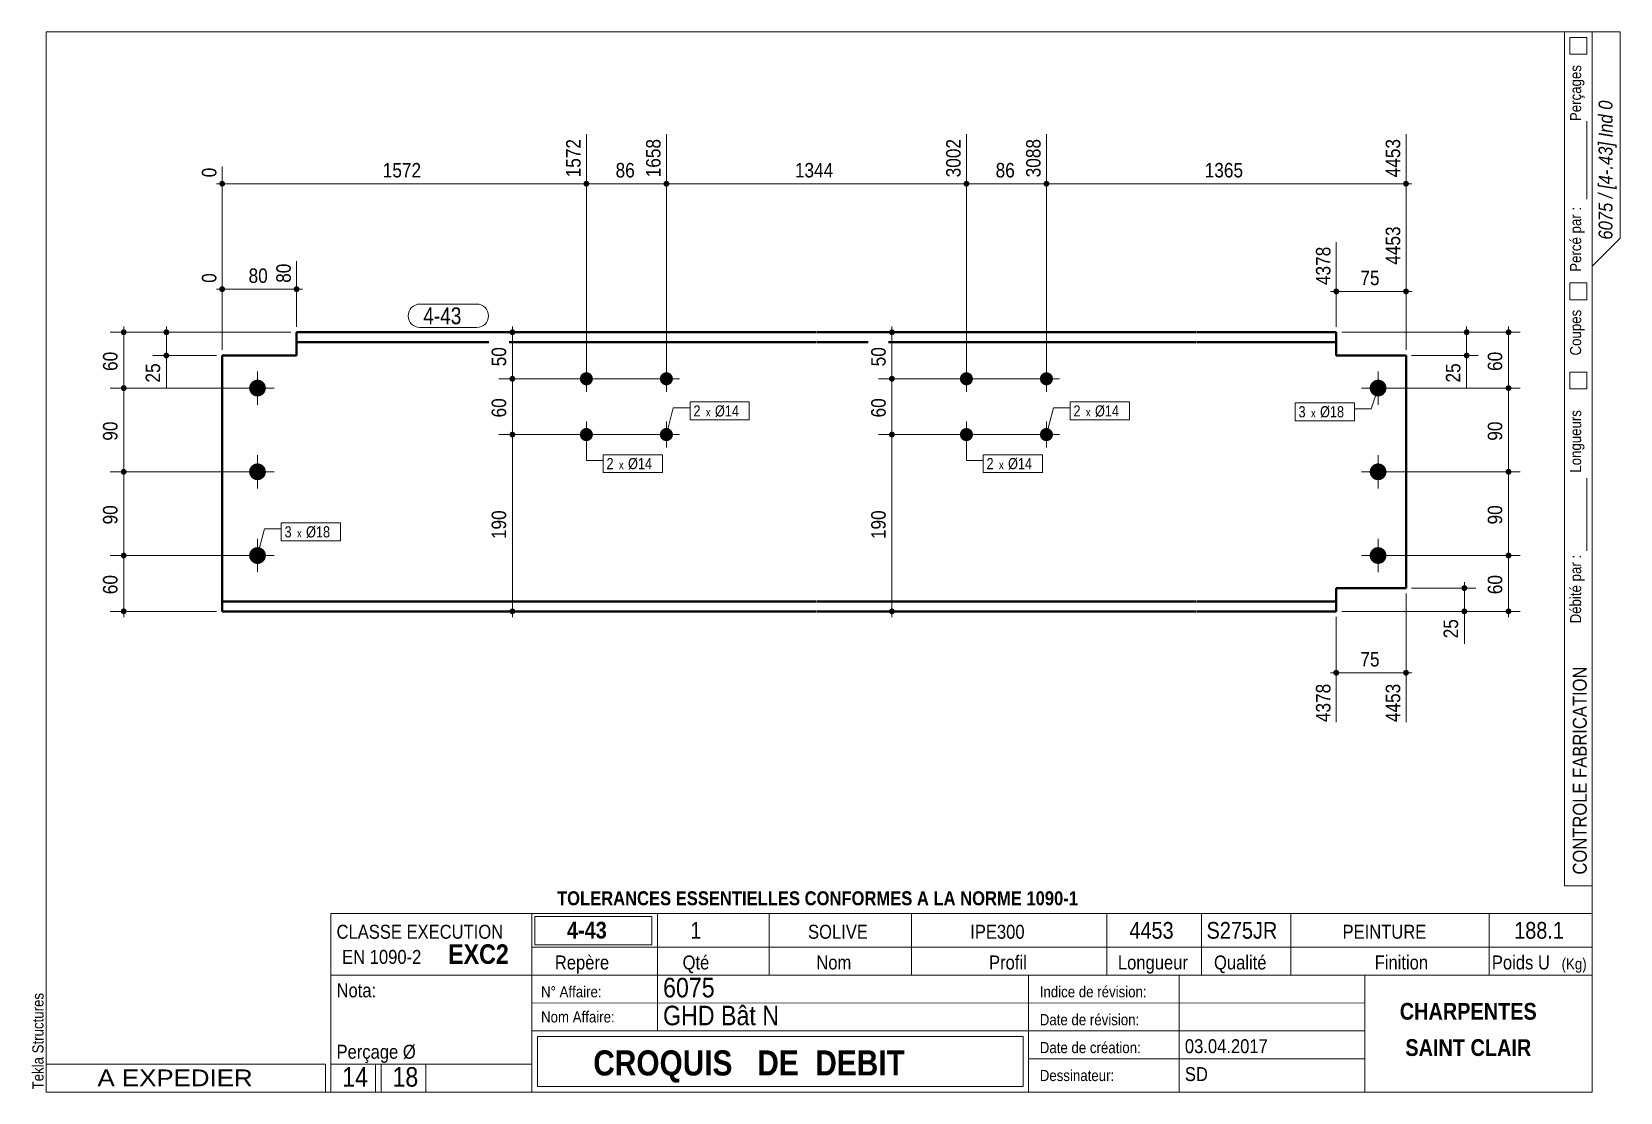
# Model space of a CAD drawing. Header units: millimetres. Extents: x 2 to 287, y 5 to 195.
import ezdxf

# ---------------------------------------------------------------- set-up
doc = ezdxf.new("R2010")
doc.units = ezdxf.units.MM
doc.linetypes.add('CACHE2', pattern=[1.190625, 0.79375, -0.396875])
for name, color, linetype, lineweight in [('Autre type objet', 1, 'Continuous', 0), ('Boulon', 7, 'Continuous', 0), ('Cache', 7, 'Continuous', 0), ('Cotation', 7, 'Continuous', 0), ('Désignation boulon', 3, 'Continuous', 0), ('Feuille dessin', 5, 'Continuous', 0), ('Piece', 2, 'Continuous', 0), ('Repère pièce', 3, 'Continuous', 0)]:
    doc.layers.add(name, color=color, linetype=linetype, lineweight=lineweight)
doc.styles.add('ARIAL', font='ARIAL.TTF')
doc.styles.add('ARIAL_BOLD', font='ARIALBD.TTF')
doc.styles.add('ARIAL_ITALIC', font='ARIALI.TTF')
doc.styles.add('ARIAL_NARROW', font='ARIAL.TTF')
doc.styles.add('COMIC_SANS_MS', font='COMIC.TTF')

# ---------------------------------------------------------------- blocks, each defined once
blk = doc.blocks.new('*A1')
at = {"layer": 'Boulon'}
for points in [[(242.12, 131.2), (242.12, 131.23), (242.12, 131.27), (242.12, 131.31), (242.13, 131.34), (242.13, 131.38), (242.14, 131.42), (242.15, 131.45), (242.15, 131.49), (242.16, 131.52), (242.17, 131.56), (242.18, 131.6), (242.19, 131.63), (242.21, 131.67), (242.22, 131.7), (242.23, 131.73), (242.25, 131.77), (242.26, 131.8), (242.28, 131.83), (242.29, 131.87), (242.31, 131.9), (242.33, 131.93), (242.35, 131.96), (242.37, 131.99), (242.39, 132.02), (242.41, 132.05), (242.43, 132.08), (242.46, 132.11), (242.48, 132.14), (242.51, 132.17), (242.53, 132.19), (242.56, 132.22), (242.58, 132.25), (242.61, 132.27), (242.64, 132.3), (242.67, 132.32), (242.69, 132.34), (242.72, 132.36), (242.75, 132.39), (242.78, 132.41), (242.81, 132.43), (242.85, 132.45), (242.88, 132.47), (242.91, 132.48), (242.94, 132.5), (242.98, 132.52), (243.01, 132.53), (243.04, 132.55), (243.08, 132.56), (243.11, 132.57), (243.15, 132.58), (243.18, 132.6), (243.22, 132.61), (243.25, 132.61), (243.29, 132.62), (243.32, 132.63), (243.36, 132.64), (243.4, 132.64), (243.43, 132.65), (243.47, 132.65), (243.51, 132.66), (243.54, 132.66), (243.58, 132.66), (243.62, 132.66), (243.65, 132.66), (243.69, 132.66), (243.73, 132.66), (243.76, 132.65), (243.8, 132.65), (243.84, 132.64), (243.87, 132.64), (243.91, 132.63), (243.95, 132.62), (243.98, 132.61), (244.02, 132.61), (244.05, 132.6), (244.09, 132.58), (244.12, 132.57), (244.16, 132.56), (244.19, 132.55), (244.23, 132.53), (244.26, 132.52), (244.29, 132.5), (244.32, 132.48), (244.36, 132.47), (244.39, 132.45), (244.42, 132.43), (244.45, 132.41), (244.48, 132.39), (244.51, 132.36), (244.54, 132.34), (244.57, 132.32), (244.6, 132.3), (244.62, 132.27), (244.65, 132.25), (244.68, 132.22), (244.7, 132.19), (244.73, 132.17), (244.75, 132.14), (244.78, 132.11), (244.8, 132.08), (244.82, 132.05), (244.84, 132.02), (244.86, 131.99), (244.88, 131.96), (244.9, 131.93), (244.92, 131.9), (244.94, 131.87), (244.96, 131.83), (244.97, 131.8), (244.99, 131.77), (245, 131.73), (245.02, 131.7), (245.03, 131.67), (245.04, 131.63), (245.05, 131.6), (245.06, 131.56), (245.07, 131.52), (245.08, 131.49), (245.09, 131.45), (245.1, 131.42), (245.1, 131.38), (245.11, 131.34), (245.11, 131.31), (245.11, 131.27), (245.12, 131.23), (245.12, 131.2), (245.12, 131.16), (245.12, 131.12), (245.12, 131.09), (245.11, 131.05), (245.11, 131.01), (245.11, 130.98), (245.1, 130.94), (245.1, 130.9), (245.09, 130.87), (245.08, 130.83), (245.07, 130.8), (245.06, 130.76), (245.05, 130.72), (245.04, 130.69), (245.03, 130.65), (245.02, 130.62), (245, 130.59), (244.99, 130.55), (244.97, 130.52), (244.96, 130.49), (244.94, 130.45), (244.92, 130.42), (244.9, 130.39), (244.88, 130.36), (244.86, 130.33), (244.84, 130.3), (244.82, 130.27), (244.8, 130.24), (244.78, 130.21), (244.75, 130.18), (244.73, 130.15), (244.7, 130.13), (244.68, 130.1), (244.65, 130.07), (244.62, 130.05), (244.6, 130.02), (244.57, 130), (244.54, 129.98), (244.51, 129.96), (244.48, 129.93), (244.45, 129.91), (244.42, 129.89), (244.39, 129.87), (244.36, 129.85), (244.32, 129.84), (244.29, 129.82), (244.26, 129.8), (244.23, 129.79), (244.19, 129.77), (244.16, 129.76), (244.12, 129.75), (244.09, 129.74), (244.05, 129.72), (244.02, 129.71), (243.98, 129.7), (243.95, 129.7), (243.91, 129.69), (243.87, 129.68), (243.84, 129.68), (243.8, 129.67), (243.76, 129.67), (243.73, 129.66), (243.69, 129.66), (243.65, 129.66), (243.62, 129.66), (243.58, 129.66), (243.54, 129.66), (243.51, 129.66), (243.47, 129.67), (243.43, 129.67), (243.4, 129.68), (243.36, 129.68), (243.32, 129.69), (243.29, 129.7), (243.25, 129.7), (243.22, 129.71), (243.18, 129.72), (243.15, 129.74), (243.11, 129.75), (243.08, 129.76), (243.04, 129.77), (243.01, 129.79), (242.98, 129.8), (242.94, 129.82), (242.91, 129.84), (242.88, 129.85), (242.85, 129.87), (242.81, 129.89), (242.78, 129.91), (242.75, 129.93), (242.72, 129.96), (242.69, 129.98), (242.67, 130), (242.64, 130.02), (242.61, 130.05), (242.58, 130.07), (242.56, 130.1), (242.53, 130.13), (242.51, 130.15), (242.48, 130.18), (242.46, 130.21), (242.43, 130.24), (242.41, 130.27), (242.39, 130.3), (242.37, 130.33), (242.35, 130.36), (242.33, 130.39), (242.31, 130.42), (242.29, 130.45), (242.28, 130.49), (242.26, 130.52), (242.25, 130.55), (242.23, 130.59), (242.22, 130.62), (242.21, 130.65), (242.19, 130.69), (242.18, 130.72), (242.17, 130.76), (242.16, 130.8), (242.15, 130.83), (242.15, 130.87), (242.14, 130.9), (242.13, 130.94), (242.13, 130.98), (242.12, 131.01), (242.12, 131.05), (242.12, 131.09), (242.12, 131.12), (242.12, 131.16)], [(242.12, 116.2), (242.12, 116.23), (242.12, 116.27), (242.12, 116.31), (242.13, 116.34), (242.13, 116.38), (242.14, 116.42), (242.15, 116.45), (242.15, 116.49), (242.16, 116.52), (242.17, 116.56), (242.18, 116.6), (242.19, 116.63), (242.21, 116.67), (242.22, 116.7), (242.23, 116.73), (242.25, 116.77), (242.26, 116.8), (242.28, 116.83), (242.29, 116.87), (242.31, 116.9), (242.33, 116.93), (242.35, 116.96), (242.37, 116.99), (242.39, 117.02), (242.41, 117.05), (242.43, 117.08), (242.46, 117.11), (242.48, 117.14), (242.51, 117.17), (242.53, 117.19), (242.56, 117.22), (242.58, 117.25), (242.61, 117.27), (242.64, 117.3), (242.67, 117.32), (242.69, 117.34), (242.72, 117.36), (242.75, 117.39), (242.78, 117.41), (242.81, 117.43), (242.85, 117.45), (242.88, 117.47), (242.91, 117.48), (242.94, 117.5), (242.98, 117.52), (243.01, 117.53), (243.04, 117.55), (243.08, 117.56), (243.11, 117.57), (243.15, 117.58), (243.18, 117.6), (243.22, 117.61), (243.25, 117.61), (243.29, 117.62), (243.32, 117.63), (243.36, 117.64), (243.4, 117.64), (243.43, 117.65), (243.47, 117.65), (243.51, 117.66), (243.54, 117.66), (243.58, 117.66), (243.62, 117.66), (243.65, 117.66), (243.69, 117.66), (243.73, 117.66), (243.76, 117.65), (243.8, 117.65), (243.84, 117.64), (243.87, 117.64), (243.91, 117.63), (243.95, 117.62), (243.98, 117.61), (244.02, 117.61), (244.05, 117.6), (244.09, 117.58), (244.12, 117.57), (244.16, 117.56), (244.19, 117.55), (244.23, 117.53), (244.26, 117.52), (244.29, 117.5), (244.32, 117.48), (244.36, 117.47), (244.39, 117.45), (244.42, 117.43), (244.45, 117.41), (244.48, 117.39), (244.51, 117.36), (244.54, 117.34), (244.57, 117.32), (244.6, 117.3), (244.62, 117.27), (244.65, 117.25), (244.68, 117.22), (244.7, 117.19), (244.73, 117.17), (244.75, 117.14), (244.78, 117.11), (244.8, 117.08), (244.82, 117.05), (244.84, 117.02), (244.86, 116.99), (244.88, 116.96), (244.9, 116.93), (244.92, 116.9), (244.94, 116.87), (244.96, 116.83), (244.97, 116.8), (244.99, 116.77), (245, 116.73), (245.02, 116.7), (245.03, 116.67), (245.04, 116.63), (245.05, 116.6), (245.06, 116.56), (245.07, 116.52), (245.08, 116.49), (245.09, 116.45), (245.1, 116.42), (245.1, 116.38), (245.11, 116.34), (245.11, 116.31), (245.11, 116.27), (245.12, 116.23), (245.12, 116.2), (245.12, 116.16), (245.12, 116.12), (245.12, 116.09), (245.11, 116.05), (245.11, 116.01), (245.11, 115.98), (245.1, 115.94), (245.1, 115.9), (245.09, 115.87), (245.08, 115.83), (245.07, 115.8), (245.06, 115.76), (245.05, 115.72), (245.04, 115.69), (245.03, 115.65), (245.02, 115.62), (245, 115.59), (244.99, 115.55), (244.97, 115.52), (244.96, 115.49), (244.94, 115.45), (244.92, 115.42), (244.9, 115.39), (244.88, 115.36), (244.86, 115.33), (244.84, 115.3), (244.82, 115.27), (244.8, 115.24), (244.78, 115.21), (244.75, 115.18), (244.73, 115.15), (244.7, 115.13), (244.68, 115.1), (244.65, 115.07), (244.62, 115.05), (244.6, 115.02), (244.57, 115), (244.54, 114.98), (244.51, 114.96), (244.48, 114.93), (244.45, 114.91), (244.42, 114.89), (244.39, 114.87), (244.36, 114.85), (244.32, 114.84), (244.29, 114.82), (244.26, 114.8), (244.23, 114.79), (244.19, 114.77), (244.16, 114.76), (244.12, 114.75), (244.09, 114.74), (244.05, 114.72), (244.02, 114.71), (243.98, 114.7), (243.95, 114.7), (243.91, 114.69), (243.87, 114.68), (243.84, 114.68), (243.8, 114.67), (243.76, 114.67), (243.73, 114.66), (243.69, 114.66), (243.65, 114.66), (243.62, 114.66), (243.58, 114.66), (243.54, 114.66), (243.51, 114.66), (243.47, 114.67), (243.43, 114.67), (243.4, 114.68), (243.36, 114.68), (243.32, 114.69), (243.29, 114.7), (243.25, 114.7), (243.22, 114.71), (243.18, 114.72), (243.15, 114.74), (243.11, 114.75), (243.08, 114.76), (243.04, 114.77), (243.01, 114.79), (242.98, 114.8), (242.94, 114.82), (242.91, 114.84), (242.88, 114.85), (242.85, 114.87), (242.81, 114.89), (242.78, 114.91), (242.75, 114.93), (242.72, 114.96), (242.69, 114.98), (242.67, 115), (242.64, 115.02), (242.61, 115.05), (242.58, 115.07), (242.56, 115.1), (242.53, 115.13), (242.51, 115.15), (242.48, 115.18), (242.46, 115.21), (242.43, 115.24), (242.41, 115.27), (242.39, 115.3), (242.37, 115.33), (242.35, 115.36), (242.33, 115.39), (242.31, 115.42), (242.29, 115.45), (242.28, 115.49), (242.26, 115.52), (242.25, 115.55), (242.23, 115.59), (242.22, 115.62), (242.21, 115.65), (242.19, 115.69), (242.18, 115.72), (242.17, 115.76), (242.16, 115.8), (242.15, 115.83), (242.15, 115.87), (242.14, 115.9), (242.13, 115.94), (242.13, 115.98), (242.12, 116.01), (242.12, 116.05), (242.12, 116.09), (242.12, 116.12), (242.12, 116.16)], [(242.12, 101.2), (242.12, 101.23), (242.12, 101.27), (242.12, 101.31), (242.13, 101.34), (242.13, 101.38), (242.14, 101.42), (242.15, 101.45), (242.15, 101.49), (242.16, 101.52), (242.17, 101.56), (242.18, 101.6), (242.19, 101.63), (242.21, 101.67), (242.22, 101.7), (242.23, 101.73), (242.25, 101.77), (242.26, 101.8), (242.28, 101.83), (242.29, 101.87), (242.31, 101.9), (242.33, 101.93), (242.35, 101.96), (242.37, 101.99), (242.39, 102.02), (242.41, 102.05), (242.43, 102.08), (242.46, 102.11), (242.48, 102.14), (242.51, 102.17), (242.53, 102.19), (242.56, 102.22), (242.58, 102.25), (242.61, 102.27), (242.64, 102.3), (242.67, 102.32), (242.69, 102.34), (242.72, 102.36), (242.75, 102.39), (242.78, 102.41), (242.81, 102.43), (242.85, 102.45), (242.88, 102.47), (242.91, 102.48), (242.94, 102.5), (242.98, 102.52), (243.01, 102.53), (243.04, 102.55), (243.08, 102.56), (243.11, 102.57), (243.15, 102.58), (243.18, 102.6), (243.22, 102.61), (243.25, 102.61), (243.29, 102.62), (243.32, 102.63), (243.36, 102.64), (243.4, 102.64), (243.43, 102.65), (243.47, 102.65), (243.51, 102.66), (243.54, 102.66), (243.58, 102.66), (243.62, 102.66), (243.65, 102.66), (243.69, 102.66), (243.73, 102.66), (243.76, 102.65), (243.8, 102.65), (243.84, 102.64), (243.87, 102.64), (243.91, 102.63), (243.95, 102.62), (243.98, 102.61), (244.02, 102.61), (244.05, 102.6), (244.09, 102.58), (244.12, 102.57), (244.16, 102.56), (244.19, 102.55), (244.23, 102.53), (244.26, 102.52), (244.29, 102.5), (244.32, 102.48), (244.36, 102.47), (244.39, 102.45), (244.42, 102.43), (244.45, 102.41), (244.48, 102.39), (244.51, 102.36), (244.54, 102.34), (244.57, 102.32), (244.6, 102.3), (244.62, 102.27), (244.65, 102.25), (244.68, 102.22), (244.7, 102.19), (244.73, 102.17), (244.75, 102.14), (244.78, 102.11), (244.8, 102.08), (244.82, 102.05), (244.84, 102.02), (244.86, 101.99), (244.88, 101.96), (244.9, 101.93), (244.92, 101.9), (244.94, 101.87), (244.96, 101.83), (244.97, 101.8), (244.99, 101.77), (245, 101.73), (245.02, 101.7), (245.03, 101.67), (245.04, 101.63), (245.05, 101.6), (245.06, 101.56), (245.07, 101.52), (245.08, 101.49), (245.09, 101.45), (245.1, 101.42), (245.1, 101.38), (245.11, 101.34), (245.11, 101.31), (245.11, 101.27), (245.12, 101.23), (245.12, 101.2), (245.12, 101.16), (245.12, 101.12), (245.12, 101.09), (245.11, 101.05), (245.11, 101.01), (245.11, 100.98), (245.1, 100.94), (245.1, 100.9), (245.09, 100.87), (245.08, 100.83), (245.07, 100.8), (245.06, 100.76), (245.05, 100.72), (245.04, 100.69), (245.03, 100.65), (245.02, 100.62), (245, 100.59), (244.99, 100.55), (244.97, 100.52), (244.96, 100.49), (244.94, 100.45), (244.92, 100.42), (244.9, 100.39), (244.88, 100.36), (244.86, 100.33), (244.84, 100.3), (244.82, 100.27), (244.8, 100.24), (244.78, 100.21), (244.75, 100.18), (244.73, 100.15), (244.7, 100.13), (244.68, 100.1), (244.65, 100.07), (244.62, 100.05), (244.6, 100.02), (244.57, 100), (244.54, 99.98), (244.51, 99.96), (244.48, 99.93), (244.45, 99.91), (244.42, 99.89), (244.39, 99.87), (244.36, 99.85), (244.32, 99.84), (244.29, 99.82), (244.26, 99.8), (244.23, 99.79), (244.19, 99.77), (244.16, 99.76), (244.12, 99.75), (244.09, 99.74), (244.05, 99.72), (244.02, 99.71), (243.98, 99.7), (243.95, 99.7), (243.91, 99.69), (243.87, 99.68), (243.84, 99.68), (243.8, 99.67), (243.76, 99.67), (243.73, 99.66), (243.69, 99.66), (243.65, 99.66), (243.62, 99.66), (243.58, 99.66), (243.54, 99.66), (243.51, 99.66), (243.47, 99.67), (243.43, 99.67), (243.4, 99.68), (243.36, 99.68), (243.32, 99.69), (243.29, 99.7), (243.25, 99.7), (243.22, 99.71), (243.18, 99.72), (243.15, 99.74), (243.11, 99.75), (243.08, 99.76), (243.04, 99.77), (243.01, 99.79), (242.98, 99.8), (242.94, 99.82), (242.91, 99.84), (242.88, 99.85), (242.85, 99.87), (242.81, 99.89), (242.78, 99.91), (242.75, 99.93), (242.72, 99.96), (242.69, 99.98), (242.67, 100), (242.64, 100.02), (242.61, 100.05), (242.58, 100.07), (242.56, 100.1), (242.53, 100.13), (242.51, 100.15), (242.48, 100.18), (242.46, 100.21), (242.43, 100.24), (242.41, 100.27), (242.39, 100.3), (242.37, 100.33), (242.35, 100.36), (242.33, 100.39), (242.31, 100.42), (242.29, 100.45), (242.28, 100.49), (242.26, 100.52), (242.25, 100.55), (242.23, 100.59), (242.22, 100.62), (242.21, 100.65), (242.19, 100.69), (242.18, 100.72), (242.17, 100.76), (242.16, 100.8), (242.15, 100.83), (242.15, 100.87), (242.14, 100.9), (242.13, 100.94), (242.13, 100.98), (242.12, 101.01), (242.12, 101.05), (242.12, 101.09), (242.12, 101.12), (242.12, 101.16)]]:
    blk.add_hatch(color=256, dxfattribs=at).paths.add_polyline_path(points, flags=17)
at = {"layer": 'Boulon', "linetype": 'Continuous', "lineweight": 0}
for p, q in [((243.62, 134.16), (243.62, 128.16)), ((240.62, 131.16), (246.62, 131.16)), ((243.62, 119.16), (243.62, 113.16)), ((240.62, 116.16), (246.62, 116.16)), ((243.62, 104.16), (243.62, 98.16)), ((240.62, 101.16), (246.62, 101.16))]:
    blk.add_line(p, q, dxfattribs=at)
blk = doc.blocks.new('*A2')
at = {"layer": 'Boulon'}
for points in [[(41.34, 131.2), (41.34, 131.23), (41.34, 131.27), (41.35, 131.31), (41.35, 131.34), (41.36, 131.38), (41.36, 131.42), (41.37, 131.45), (41.38, 131.49), (41.38, 131.52), (41.39, 131.56), (41.4, 131.6), (41.42, 131.63), (41.43, 131.67), (41.44, 131.7), (41.45, 131.73), (41.47, 131.77), (41.48, 131.8), (41.5, 131.83), (41.52, 131.87), (41.53, 131.9), (41.55, 131.93), (41.57, 131.96), (41.59, 131.99), (41.61, 132.02), (41.64, 132.05), (41.66, 132.08), (41.68, 132.11), (41.7, 132.14), (41.73, 132.17), (41.75, 132.19), (41.78, 132.22), (41.81, 132.25), (41.83, 132.27), (41.86, 132.3), (41.89, 132.32), (41.92, 132.34), (41.95, 132.36), (41.98, 132.39), (42.01, 132.41), (42.04, 132.43), (42.07, 132.45), (42.1, 132.47), (42.13, 132.48), (42.17, 132.5), (42.2, 132.52), (42.23, 132.53), (42.27, 132.55), (42.3, 132.56), (42.33, 132.57), (42.37, 132.58), (42.4, 132.6), (42.44, 132.61), (42.48, 132.61), (42.51, 132.62), (42.55, 132.63), (42.58, 132.64), (42.62, 132.64), (42.66, 132.65), (42.69, 132.65), (42.73, 132.66), (42.77, 132.66), (42.8, 132.66), (42.84, 132.66), (42.88, 132.66), (42.91, 132.66), (42.95, 132.66), (42.99, 132.65), (43.02, 132.65), (43.06, 132.64), (43.1, 132.64), (43.13, 132.63), (43.17, 132.62), (43.2, 132.61), (43.24, 132.61), (43.28, 132.6), (43.31, 132.58), (43.35, 132.57), (43.38, 132.56), (43.41, 132.55), (43.45, 132.53), (43.48, 132.52), (43.51, 132.5), (43.55, 132.48), (43.58, 132.47), (43.61, 132.45), (43.64, 132.43), (43.67, 132.41), (43.7, 132.39), (43.73, 132.36), (43.76, 132.34), (43.79, 132.32), (43.82, 132.3), (43.85, 132.27), (43.87, 132.25), (43.9, 132.22), (43.93, 132.19), (43.95, 132.17), (43.98, 132.14), (44, 132.11), (44.02, 132.08), (44.04, 132.05), (44.07, 132.02), (44.09, 131.99), (44.11, 131.96), (44.13, 131.93), (44.15, 131.9), (44.16, 131.87), (44.18, 131.83), (44.2, 131.8), (44.21, 131.77), (44.23, 131.73), (44.24, 131.7), (44.25, 131.67), (44.26, 131.63), (44.28, 131.6), (44.29, 131.56), (44.29, 131.52), (44.3, 131.49), (44.31, 131.45), (44.32, 131.42), (44.32, 131.38), (44.33, 131.34), (44.33, 131.31), (44.34, 131.27), (44.34, 131.23), (44.34, 131.2), (44.34, 131.16), (44.34, 131.12), (44.34, 131.09), (44.34, 131.05), (44.33, 131.01), (44.33, 130.98), (44.32, 130.94), (44.32, 130.9), (44.31, 130.87), (44.3, 130.83), (44.29, 130.8), (44.29, 130.76), (44.28, 130.72), (44.26, 130.69), (44.25, 130.65), (44.24, 130.62), (44.23, 130.59), (44.21, 130.55), (44.2, 130.52), (44.18, 130.49), (44.16, 130.45), (44.15, 130.42), (44.13, 130.39), (44.11, 130.36), (44.09, 130.33), (44.07, 130.3), (44.04, 130.27), (44.02, 130.24), (44, 130.21), (43.98, 130.18), (43.95, 130.15), (43.93, 130.13), (43.9, 130.1), (43.87, 130.07), (43.85, 130.05), (43.82, 130.02), (43.79, 130), (43.76, 129.98), (43.73, 129.96), (43.7, 129.93), (43.67, 129.91), (43.64, 129.89), (43.61, 129.87), (43.58, 129.85), (43.55, 129.84), (43.51, 129.82), (43.48, 129.8), (43.45, 129.79), (43.41, 129.77), (43.38, 129.76), (43.35, 129.75), (43.31, 129.74), (43.28, 129.72), (43.24, 129.71), (43.2, 129.7), (43.17, 129.7), (43.13, 129.69), (43.1, 129.68), (43.06, 129.68), (43.02, 129.67), (42.99, 129.67), (42.95, 129.66), (42.91, 129.66), (42.88, 129.66), (42.84, 129.66), (42.8, 129.66), (42.77, 129.66), (42.73, 129.66), (42.69, 129.67), (42.66, 129.67), (42.62, 129.68), (42.58, 129.68), (42.55, 129.69), (42.51, 129.7), (42.48, 129.7), (42.44, 129.71), (42.4, 129.72), (42.37, 129.74), (42.33, 129.75), (42.3, 129.76), (42.27, 129.77), (42.23, 129.79), (42.2, 129.8), (42.17, 129.82), (42.13, 129.84), (42.1, 129.85), (42.07, 129.87), (42.04, 129.89), (42.01, 129.91), (41.98, 129.93), (41.95, 129.96), (41.92, 129.98), (41.89, 130), (41.86, 130.02), (41.83, 130.05), (41.81, 130.07), (41.78, 130.1), (41.75, 130.13), (41.73, 130.15), (41.7, 130.18), (41.68, 130.21), (41.66, 130.24), (41.64, 130.27), (41.61, 130.3), (41.59, 130.33), (41.57, 130.36), (41.55, 130.39), (41.53, 130.42), (41.52, 130.45), (41.5, 130.49), (41.48, 130.52), (41.47, 130.55), (41.45, 130.59), (41.44, 130.62), (41.43, 130.65), (41.42, 130.69), (41.4, 130.72), (41.39, 130.76), (41.38, 130.8), (41.38, 130.83), (41.37, 130.87), (41.36, 130.9), (41.36, 130.94), (41.35, 130.98), (41.35, 131.01), (41.34, 131.05), (41.34, 131.09), (41.34, 131.12), (41.34, 131.16)], [(41.34, 116.2), (41.34, 116.23), (41.34, 116.27), (41.35, 116.31), (41.35, 116.34), (41.36, 116.38), (41.36, 116.42), (41.37, 116.45), (41.38, 116.49), (41.38, 116.52), (41.39, 116.56), (41.4, 116.6), (41.42, 116.63), (41.43, 116.67), (41.44, 116.7), (41.45, 116.73), (41.47, 116.77), (41.48, 116.8), (41.5, 116.83), (41.52, 116.87), (41.53, 116.9), (41.55, 116.93), (41.57, 116.96), (41.59, 116.99), (41.61, 117.02), (41.64, 117.05), (41.66, 117.08), (41.68, 117.11), (41.7, 117.14), (41.73, 117.17), (41.75, 117.19), (41.78, 117.22), (41.81, 117.25), (41.83, 117.27), (41.86, 117.3), (41.89, 117.32), (41.92, 117.34), (41.95, 117.36), (41.98, 117.39), (42.01, 117.41), (42.04, 117.43), (42.07, 117.45), (42.1, 117.47), (42.13, 117.48), (42.17, 117.5), (42.2, 117.52), (42.23, 117.53), (42.27, 117.55), (42.3, 117.56), (42.33, 117.57), (42.37, 117.58), (42.4, 117.6), (42.44, 117.61), (42.48, 117.61), (42.51, 117.62), (42.55, 117.63), (42.58, 117.64), (42.62, 117.64), (42.66, 117.65), (42.69, 117.65), (42.73, 117.66), (42.77, 117.66), (42.8, 117.66), (42.84, 117.66), (42.88, 117.66), (42.91, 117.66), (42.95, 117.66), (42.99, 117.65), (43.02, 117.65), (43.06, 117.64), (43.1, 117.64), (43.13, 117.63), (43.17, 117.62), (43.2, 117.61), (43.24, 117.61), (43.28, 117.6), (43.31, 117.58), (43.35, 117.57), (43.38, 117.56), (43.41, 117.55), (43.45, 117.53), (43.48, 117.52), (43.51, 117.5), (43.55, 117.48), (43.58, 117.47), (43.61, 117.45), (43.64, 117.43), (43.67, 117.41), (43.7, 117.39), (43.73, 117.36), (43.76, 117.34), (43.79, 117.32), (43.82, 117.3), (43.85, 117.27), (43.87, 117.25), (43.9, 117.22), (43.93, 117.19), (43.95, 117.17), (43.98, 117.14), (44, 117.11), (44.02, 117.08), (44.04, 117.05), (44.07, 117.02), (44.09, 116.99), (44.11, 116.96), (44.13, 116.93), (44.15, 116.9), (44.16, 116.87), (44.18, 116.83), (44.2, 116.8), (44.21, 116.77), (44.23, 116.73), (44.24, 116.7), (44.25, 116.67), (44.26, 116.63), (44.28, 116.6), (44.29, 116.56), (44.29, 116.52), (44.3, 116.49), (44.31, 116.45), (44.32, 116.42), (44.32, 116.38), (44.33, 116.34), (44.33, 116.31), (44.34, 116.27), (44.34, 116.23), (44.34, 116.2), (44.34, 116.16), (44.34, 116.12), (44.34, 116.09), (44.34, 116.05), (44.33, 116.01), (44.33, 115.98), (44.32, 115.94), (44.32, 115.9), (44.31, 115.87), (44.3, 115.83), (44.29, 115.8), (44.29, 115.76), (44.28, 115.72), (44.26, 115.69), (44.25, 115.65), (44.24, 115.62), (44.23, 115.59), (44.21, 115.55), (44.2, 115.52), (44.18, 115.49), (44.16, 115.45), (44.15, 115.42), (44.13, 115.39), (44.11, 115.36), (44.09, 115.33), (44.07, 115.3), (44.04, 115.27), (44.02, 115.24), (44, 115.21), (43.98, 115.18), (43.95, 115.15), (43.93, 115.13), (43.9, 115.1), (43.87, 115.07), (43.85, 115.05), (43.82, 115.02), (43.79, 115), (43.76, 114.98), (43.73, 114.96), (43.7, 114.93), (43.67, 114.91), (43.64, 114.89), (43.61, 114.87), (43.58, 114.85), (43.55, 114.84), (43.51, 114.82), (43.48, 114.8), (43.45, 114.79), (43.41, 114.77), (43.38, 114.76), (43.35, 114.75), (43.31, 114.74), (43.28, 114.72), (43.24, 114.71), (43.2, 114.7), (43.17, 114.7), (43.13, 114.69), (43.1, 114.68), (43.06, 114.68), (43.02, 114.67), (42.99, 114.67), (42.95, 114.66), (42.91, 114.66), (42.88, 114.66), (42.84, 114.66), (42.8, 114.66), (42.77, 114.66), (42.73, 114.66), (42.69, 114.67), (42.66, 114.67), (42.62, 114.68), (42.58, 114.68), (42.55, 114.69), (42.51, 114.7), (42.48, 114.7), (42.44, 114.71), (42.4, 114.72), (42.37, 114.74), (42.33, 114.75), (42.3, 114.76), (42.27, 114.77), (42.23, 114.79), (42.2, 114.8), (42.17, 114.82), (42.13, 114.84), (42.1, 114.85), (42.07, 114.87), (42.04, 114.89), (42.01, 114.91), (41.98, 114.93), (41.95, 114.96), (41.92, 114.98), (41.89, 115), (41.86, 115.02), (41.83, 115.05), (41.81, 115.07), (41.78, 115.1), (41.75, 115.13), (41.73, 115.15), (41.7, 115.18), (41.68, 115.21), (41.66, 115.24), (41.64, 115.27), (41.61, 115.3), (41.59, 115.33), (41.57, 115.36), (41.55, 115.39), (41.53, 115.42), (41.52, 115.45), (41.5, 115.49), (41.48, 115.52), (41.47, 115.55), (41.45, 115.59), (41.44, 115.62), (41.43, 115.65), (41.42, 115.69), (41.4, 115.72), (41.39, 115.76), (41.38, 115.8), (41.38, 115.83), (41.37, 115.87), (41.36, 115.9), (41.36, 115.94), (41.35, 115.98), (41.35, 116.01), (41.34, 116.05), (41.34, 116.09), (41.34, 116.12), (41.34, 116.16)], [(41.34, 101.2), (41.34, 101.23), (41.34, 101.27), (41.35, 101.31), (41.35, 101.34), (41.36, 101.38), (41.36, 101.42), (41.37, 101.45), (41.38, 101.49), (41.38, 101.52), (41.39, 101.56), (41.4, 101.6), (41.42, 101.63), (41.43, 101.67), (41.44, 101.7), (41.45, 101.73), (41.47, 101.77), (41.48, 101.8), (41.5, 101.83), (41.52, 101.87), (41.53, 101.9), (41.55, 101.93), (41.57, 101.96), (41.59, 101.99), (41.61, 102.02), (41.64, 102.05), (41.66, 102.08), (41.68, 102.11), (41.7, 102.14), (41.73, 102.17), (41.75, 102.19), (41.78, 102.22), (41.81, 102.25), (41.83, 102.27), (41.86, 102.3), (41.89, 102.32), (41.92, 102.34), (41.95, 102.36), (41.98, 102.39), (42.01, 102.41), (42.04, 102.43), (42.07, 102.45), (42.1, 102.47), (42.13, 102.48), (42.17, 102.5), (42.2, 102.52), (42.23, 102.53), (42.27, 102.55), (42.3, 102.56), (42.33, 102.57), (42.37, 102.58), (42.4, 102.6), (42.44, 102.61), (42.48, 102.61), (42.51, 102.62), (42.55, 102.63), (42.58, 102.64), (42.62, 102.64), (42.66, 102.65), (42.69, 102.65), (42.73, 102.66), (42.77, 102.66), (42.8, 102.66), (42.84, 102.66), (42.88, 102.66), (42.91, 102.66), (42.95, 102.66), (42.99, 102.65), (43.02, 102.65), (43.06, 102.64), (43.1, 102.64), (43.13, 102.63), (43.17, 102.62), (43.2, 102.61), (43.24, 102.61), (43.28, 102.6), (43.31, 102.58), (43.35, 102.57), (43.38, 102.56), (43.41, 102.55), (43.45, 102.53), (43.48, 102.52), (43.51, 102.5), (43.55, 102.48), (43.58, 102.47), (43.61, 102.45), (43.64, 102.43), (43.67, 102.41), (43.7, 102.39), (43.73, 102.36), (43.76, 102.34), (43.79, 102.32), (43.82, 102.3), (43.85, 102.27), (43.87, 102.25), (43.9, 102.22), (43.93, 102.19), (43.95, 102.17), (43.98, 102.14), (44, 102.11), (44.02, 102.08), (44.04, 102.05), (44.07, 102.02), (44.09, 101.99), (44.11, 101.96), (44.13, 101.93), (44.15, 101.9), (44.16, 101.87), (44.18, 101.83), (44.2, 101.8), (44.21, 101.77), (44.23, 101.73), (44.24, 101.7), (44.25, 101.67), (44.26, 101.63), (44.28, 101.6), (44.29, 101.56), (44.29, 101.52), (44.3, 101.49), (44.31, 101.45), (44.32, 101.42), (44.32, 101.38), (44.33, 101.34), (44.33, 101.31), (44.34, 101.27), (44.34, 101.23), (44.34, 101.2), (44.34, 101.16), (44.34, 101.12), (44.34, 101.09), (44.34, 101.05), (44.33, 101.01), (44.33, 100.98), (44.32, 100.94), (44.32, 100.9), (44.31, 100.87), (44.3, 100.83), (44.29, 100.8), (44.29, 100.76), (44.28, 100.72), (44.26, 100.69), (44.25, 100.65), (44.24, 100.62), (44.23, 100.59), (44.21, 100.55), (44.2, 100.52), (44.18, 100.49), (44.16, 100.45), (44.15, 100.42), (44.13, 100.39), (44.11, 100.36), (44.09, 100.33), (44.07, 100.3), (44.04, 100.27), (44.02, 100.24), (44, 100.21), (43.98, 100.18), (43.95, 100.15), (43.93, 100.13), (43.9, 100.1), (43.87, 100.07), (43.85, 100.05), (43.82, 100.02), (43.79, 100), (43.76, 99.98), (43.73, 99.96), (43.7, 99.93), (43.67, 99.91), (43.64, 99.89), (43.61, 99.87), (43.58, 99.85), (43.55, 99.84), (43.51, 99.82), (43.48, 99.8), (43.45, 99.79), (43.41, 99.77), (43.38, 99.76), (43.35, 99.75), (43.31, 99.74), (43.28, 99.72), (43.24, 99.71), (43.2, 99.7), (43.17, 99.7), (43.13, 99.69), (43.1, 99.68), (43.06, 99.68), (43.02, 99.67), (42.99, 99.67), (42.95, 99.66), (42.91, 99.66), (42.88, 99.66), (42.84, 99.66), (42.8, 99.66), (42.77, 99.66), (42.73, 99.66), (42.69, 99.67), (42.66, 99.67), (42.62, 99.68), (42.58, 99.68), (42.55, 99.69), (42.51, 99.7), (42.48, 99.7), (42.44, 99.71), (42.4, 99.72), (42.37, 99.74), (42.33, 99.75), (42.3, 99.76), (42.27, 99.77), (42.23, 99.79), (42.2, 99.8), (42.17, 99.82), (42.13, 99.84), (42.1, 99.85), (42.07, 99.87), (42.04, 99.89), (42.01, 99.91), (41.98, 99.93), (41.95, 99.96), (41.92, 99.98), (41.89, 100), (41.86, 100.02), (41.83, 100.05), (41.81, 100.07), (41.78, 100.1), (41.75, 100.13), (41.73, 100.15), (41.7, 100.18), (41.68, 100.21), (41.66, 100.24), (41.64, 100.27), (41.61, 100.3), (41.59, 100.33), (41.57, 100.36), (41.55, 100.39), (41.53, 100.42), (41.52, 100.45), (41.5, 100.49), (41.48, 100.52), (41.47, 100.55), (41.45, 100.59), (41.44, 100.62), (41.43, 100.65), (41.42, 100.69), (41.4, 100.72), (41.39, 100.76), (41.38, 100.8), (41.38, 100.83), (41.37, 100.87), (41.36, 100.9), (41.36, 100.94), (41.35, 100.98), (41.35, 101.01), (41.34, 101.05), (41.34, 101.09), (41.34, 101.12), (41.34, 101.16)]]:
    blk.add_hatch(color=256, dxfattribs=at).paths.add_polyline_path(points, flags=17)
at = {"layer": 'Boulon', "linetype": 'Continuous', "lineweight": 0}
for p, q in [((42.84, 134.16), (42.84, 128.16)), ((39.84, 131.16), (45.84, 131.16)), ((42.84, 119.16), (42.84, 113.16)), ((39.84, 116.16), (45.84, 116.16)), ((42.84, 104.16), (42.84, 98.16)), ((39.84, 101.16), (45.84, 101.16))]:
    blk.add_line(p, q, dxfattribs=at)
blk = doc.blocks.new('*A3')
at = {"layer": 'Boulon'}
for points in [[(171.02, 132.8), (171.02, 132.77), (171.02, 132.74), (171.02, 132.71), (171.01, 132.68), (171.01, 132.66), (171.01, 132.63), (171, 132.6), (170.99, 132.57), (170.99, 132.54), (170.98, 132.52), (170.97, 132.49), (170.96, 132.46), (170.95, 132.43), (170.94, 132.41), (170.93, 132.38), (170.92, 132.35), (170.91, 132.33), (170.9, 132.3), (170.89, 132.28), (170.87, 132.25), (170.86, 132.23), (170.84, 132.2), (170.83, 132.18), (170.81, 132.15), (170.79, 132.13), (170.78, 132.11), (170.76, 132.09), (170.74, 132.06), (170.72, 132.04), (170.7, 132.02), (170.68, 132), (170.66, 131.98), (170.64, 131.96), (170.62, 131.94), (170.6, 131.92), (170.57, 131.91), (170.55, 131.89), (170.53, 131.87), (170.5, 131.86), (170.48, 131.84), (170.46, 131.83), (170.43, 131.81), (170.41, 131.8), (170.38, 131.78), (170.35, 131.77), (170.33, 131.76), (170.3, 131.75), (170.28, 131.74), (170.25, 131.73), (170.22, 131.72), (170.19, 131.71), (170.17, 131.7), (170.14, 131.69), (170.11, 131.69), (170.08, 131.68), (170.06, 131.68), (170.03, 131.67), (170, 131.67), (169.97, 131.67), (169.94, 131.66), (169.91, 131.66), (169.88, 131.66), (169.86, 131.66), (169.83, 131.66), (169.8, 131.66), (169.77, 131.66), (169.74, 131.67), (169.71, 131.67), (169.68, 131.67), (169.66, 131.68), (169.63, 131.68), (169.6, 131.69), (169.57, 131.69), (169.54, 131.7), (169.52, 131.71), (169.49, 131.72), (169.46, 131.73), (169.44, 131.74), (169.41, 131.75), (169.38, 131.76), (169.36, 131.77), (169.33, 131.78), (169.31, 131.8), (169.28, 131.81), (169.26, 131.83), (169.23, 131.84), (169.21, 131.86), (169.18, 131.87), (169.16, 131.89), (169.14, 131.91), (169.12, 131.92), (169.09, 131.94), (169.07, 131.96), (169.05, 131.98), (169.03, 132), (169.01, 132.02), (168.99, 132.04), (168.97, 132.06), (168.95, 132.09), (168.94, 132.11), (168.92, 132.13), (168.9, 132.15), (168.89, 132.18), (168.87, 132.2), (168.86, 132.23), (168.84, 132.25), (168.83, 132.28), (168.81, 132.3), (168.8, 132.33), (168.79, 132.35), (168.78, 132.38), (168.77, 132.41), (168.76, 132.43), (168.75, 132.46), (168.74, 132.49), (168.73, 132.52), (168.72, 132.54), (168.72, 132.57), (168.71, 132.6), (168.71, 132.63), (168.7, 132.66), (168.7, 132.68), (168.7, 132.71), (168.69, 132.74), (168.69, 132.77), (168.69, 132.8), (168.69, 132.83), (168.69, 132.86), (168.69, 132.88), (168.69, 132.91), (168.7, 132.94), (168.7, 132.97), (168.7, 133), (168.71, 133.03), (168.71, 133.05), (168.72, 133.08), (168.72, 133.11), (168.73, 133.14), (168.74, 133.17), (168.75, 133.19), (168.76, 133.22), (168.77, 133.25), (168.78, 133.27), (168.79, 133.3), (168.8, 133.33), (168.81, 133.35), (168.83, 133.38), (168.84, 133.4), (168.86, 133.43), (168.87, 133.45), (168.89, 133.47), (168.9, 133.5), (168.92, 133.52), (168.94, 133.54), (168.95, 133.57), (168.97, 133.59), (168.99, 133.61), (169.01, 133.63), (169.03, 133.65), (169.05, 133.67), (169.07, 133.69), (169.09, 133.71), (169.12, 133.73), (169.14, 133.75), (169.16, 133.76), (169.18, 133.78), (169.21, 133.8), (169.23, 133.81), (169.26, 133.83), (169.28, 133.84), (169.31, 133.86), (169.33, 133.87), (169.36, 133.88), (169.38, 133.89), (169.41, 133.9), (169.44, 133.92), (169.46, 133.93), (169.49, 133.93), (169.52, 133.94), (169.54, 133.95), (169.57, 133.96), (169.6, 133.96), (169.63, 133.97), (169.66, 133.98), (169.68, 133.98), (169.71, 133.98), (169.74, 133.99), (169.77, 133.99), (169.8, 133.99), (169.83, 133.99), (169.86, 133.99), (169.88, 133.99), (169.91, 133.99), (169.94, 133.99), (169.97, 133.99), (170, 133.98), (170.03, 133.98), (170.06, 133.98), (170.08, 133.97), (170.11, 133.96), (170.14, 133.96), (170.17, 133.95), (170.19, 133.94), (170.22, 133.93), (170.25, 133.93), (170.28, 133.92), (170.3, 133.9), (170.33, 133.89), (170.35, 133.88), (170.38, 133.87), (170.41, 133.86), (170.43, 133.84), (170.46, 133.83), (170.48, 133.81), (170.5, 133.8), (170.53, 133.78), (170.55, 133.76), (170.57, 133.75), (170.6, 133.73), (170.62, 133.71), (170.64, 133.69), (170.66, 133.67), (170.68, 133.65), (170.7, 133.63), (170.72, 133.61), (170.74, 133.59), (170.76, 133.57), (170.78, 133.54), (170.79, 133.52), (170.81, 133.5), (170.83, 133.47), (170.84, 133.45), (170.86, 133.43), (170.87, 133.4), (170.89, 133.38), (170.9, 133.35), (170.91, 133.33), (170.92, 133.3), (170.93, 133.27), (170.94, 133.25), (170.95, 133.22), (170.96, 133.19), (170.97, 133.17), (170.98, 133.14), (170.99, 133.11), (170.99, 133.08), (171, 133.05), (171.01, 133.03), (171.01, 133), (171.01, 132.97), (171.02, 132.94), (171.02, 132.91), (171.02, 132.88), (171.02, 132.86), (171.02, 132.83)], [(171.02, 122.8), (171.02, 122.77), (171.02, 122.74), (171.02, 122.71), (171.01, 122.68), (171.01, 122.66), (171.01, 122.63), (171, 122.6), (170.99, 122.57), (170.99, 122.54), (170.98, 122.52), (170.97, 122.49), (170.96, 122.46), (170.95, 122.43), (170.94, 122.41), (170.93, 122.38), (170.92, 122.35), (170.91, 122.33), (170.9, 122.3), (170.89, 122.28), (170.87, 122.25), (170.86, 122.23), (170.84, 122.2), (170.83, 122.18), (170.81, 122.15), (170.79, 122.13), (170.78, 122.11), (170.76, 122.09), (170.74, 122.06), (170.72, 122.04), (170.7, 122.02), (170.68, 122), (170.66, 121.98), (170.64, 121.96), (170.62, 121.94), (170.6, 121.92), (170.57, 121.91), (170.55, 121.89), (170.53, 121.87), (170.5, 121.86), (170.48, 121.84), (170.46, 121.83), (170.43, 121.81), (170.41, 121.8), (170.38, 121.78), (170.35, 121.77), (170.33, 121.76), (170.3, 121.75), (170.28, 121.74), (170.25, 121.73), (170.22, 121.72), (170.19, 121.71), (170.17, 121.7), (170.14, 121.69), (170.11, 121.69), (170.08, 121.68), (170.06, 121.68), (170.03, 121.67), (170, 121.67), (169.97, 121.67), (169.94, 121.66), (169.91, 121.66), (169.88, 121.66), (169.86, 121.66), (169.83, 121.66), (169.8, 121.66), (169.77, 121.66), (169.74, 121.67), (169.71, 121.67), (169.68, 121.67), (169.66, 121.68), (169.63, 121.68), (169.6, 121.69), (169.57, 121.69), (169.54, 121.7), (169.52, 121.71), (169.49, 121.72), (169.46, 121.73), (169.44, 121.74), (169.41, 121.75), (169.38, 121.76), (169.36, 121.77), (169.33, 121.78), (169.31, 121.8), (169.28, 121.81), (169.26, 121.83), (169.23, 121.84), (169.21, 121.86), (169.18, 121.87), (169.16, 121.89), (169.14, 121.91), (169.12, 121.92), (169.09, 121.94), (169.07, 121.96), (169.05, 121.98), (169.03, 122), (169.01, 122.02), (168.99, 122.04), (168.97, 122.06), (168.95, 122.09), (168.94, 122.11), (168.92, 122.13), (168.9, 122.15), (168.89, 122.18), (168.87, 122.2), (168.86, 122.23), (168.84, 122.25), (168.83, 122.28), (168.81, 122.3), (168.8, 122.33), (168.79, 122.35), (168.78, 122.38), (168.77, 122.41), (168.76, 122.43), (168.75, 122.46), (168.74, 122.49), (168.73, 122.52), (168.72, 122.54), (168.72, 122.57), (168.71, 122.6), (168.71, 122.63), (168.7, 122.66), (168.7, 122.68), (168.7, 122.71), (168.69, 122.74), (168.69, 122.77), (168.69, 122.8), (168.69, 122.83), (168.69, 122.86), (168.69, 122.88), (168.69, 122.91), (168.7, 122.94), (168.7, 122.97), (168.7, 123), (168.71, 123.03), (168.71, 123.05), (168.72, 123.08), (168.72, 123.11), (168.73, 123.14), (168.74, 123.17), (168.75, 123.19), (168.76, 123.22), (168.77, 123.25), (168.78, 123.27), (168.79, 123.3), (168.8, 123.33), (168.81, 123.35), (168.83, 123.38), (168.84, 123.4), (168.86, 123.43), (168.87, 123.45), (168.89, 123.47), (168.9, 123.5), (168.92, 123.52), (168.94, 123.54), (168.95, 123.57), (168.97, 123.59), (168.99, 123.61), (169.01, 123.63), (169.03, 123.65), (169.05, 123.67), (169.07, 123.69), (169.09, 123.71), (169.12, 123.73), (169.14, 123.75), (169.16, 123.76), (169.18, 123.78), (169.21, 123.8), (169.23, 123.81), (169.26, 123.83), (169.28, 123.84), (169.31, 123.86), (169.33, 123.87), (169.36, 123.88), (169.38, 123.89), (169.41, 123.9), (169.44, 123.92), (169.46, 123.93), (169.49, 123.93), (169.52, 123.94), (169.54, 123.95), (169.57, 123.96), (169.6, 123.96), (169.63, 123.97), (169.66, 123.98), (169.68, 123.98), (169.71, 123.98), (169.74, 123.99), (169.77, 123.99), (169.8, 123.99), (169.83, 123.99), (169.86, 123.99), (169.88, 123.99), (169.91, 123.99), (169.94, 123.99), (169.97, 123.99), (170, 123.98), (170.03, 123.98), (170.06, 123.98), (170.08, 123.97), (170.11, 123.96), (170.14, 123.96), (170.17, 123.95), (170.19, 123.94), (170.22, 123.93), (170.25, 123.93), (170.28, 123.92), (170.3, 123.9), (170.33, 123.89), (170.35, 123.88), (170.38, 123.87), (170.41, 123.86), (170.43, 123.84), (170.46, 123.83), (170.48, 123.81), (170.5, 123.8), (170.53, 123.78), (170.55, 123.76), (170.57, 123.75), (170.6, 123.73), (170.62, 123.71), (170.64, 123.69), (170.66, 123.67), (170.68, 123.65), (170.7, 123.63), (170.72, 123.61), (170.74, 123.59), (170.76, 123.57), (170.78, 123.54), (170.79, 123.52), (170.81, 123.5), (170.83, 123.47), (170.84, 123.45), (170.86, 123.43), (170.87, 123.4), (170.89, 123.38), (170.9, 123.35), (170.91, 123.33), (170.92, 123.3), (170.93, 123.27), (170.94, 123.25), (170.95, 123.22), (170.96, 123.19), (170.97, 123.17), (170.98, 123.14), (170.99, 123.11), (170.99, 123.08), (171, 123.05), (171.01, 123.03), (171.01, 123), (171.01, 122.97), (171.02, 122.94), (171.02, 122.91), (171.02, 122.88), (171.02, 122.86), (171.02, 122.83)]]:
    blk.add_hatch(color=256, dxfattribs=at).paths.add_polyline_path(points, flags=17)
at = {"layer": 'Boulon', "linetype": 'Continuous', "lineweight": 0}
for p, q in [((169.86, 130.49), (169.86, 135.16)), ((167.52, 132.83), (172.19, 132.83)), ((167.52, 122.83), (172.19, 122.83)), ((169.86, 120.49), (169.86, 125.16))]:
    blk.add_line(p, q, dxfattribs=at)
blk = doc.blocks.new('*A4')
at = {"layer": 'Boulon'}
for points in [[(185.36, 132.8), (185.35, 132.77), (185.35, 132.74), (185.35, 132.71), (185.35, 132.68), (185.34, 132.66), (185.34, 132.63), (185.33, 132.6), (185.33, 132.57), (185.32, 132.54), (185.31, 132.52), (185.31, 132.49), (185.3, 132.46), (185.29, 132.43), (185.28, 132.41), (185.27, 132.38), (185.26, 132.35), (185.24, 132.33), (185.23, 132.3), (185.22, 132.28), (185.2, 132.25), (185.19, 132.23), (185.18, 132.2), (185.16, 132.18), (185.14, 132.15), (185.13, 132.13), (185.11, 132.11), (185.09, 132.09), (185.07, 132.06), (185.05, 132.04), (185.03, 132.02), (185.01, 132), (184.99, 131.98), (184.97, 131.96), (184.95, 131.94), (184.93, 131.92), (184.91, 131.91), (184.88, 131.89), (184.86, 131.87), (184.84, 131.86), (184.81, 131.84), (184.79, 131.83), (184.76, 131.81), (184.74, 131.8), (184.71, 131.78), (184.69, 131.77), (184.66, 131.76), (184.64, 131.75), (184.61, 131.74), (184.58, 131.73), (184.56, 131.72), (184.53, 131.71), (184.5, 131.7), (184.47, 131.69), (184.45, 131.69), (184.42, 131.68), (184.39, 131.68), (184.36, 131.67), (184.33, 131.67), (184.3, 131.67), (184.28, 131.66), (184.25, 131.66), (184.22, 131.66), (184.19, 131.66), (184.16, 131.66), (184.13, 131.66), (184.1, 131.66), (184.08, 131.67), (184.05, 131.67), (184.02, 131.67), (183.99, 131.68), (183.96, 131.68), (183.93, 131.69), (183.91, 131.69), (183.88, 131.7), (183.85, 131.71), (183.82, 131.72), (183.8, 131.73), (183.77, 131.74), (183.74, 131.75), (183.72, 131.76), (183.69, 131.77), (183.66, 131.78), (183.64, 131.8), (183.61, 131.81), (183.59, 131.83), (183.57, 131.84), (183.54, 131.86), (183.52, 131.87), (183.49, 131.89), (183.47, 131.91), (183.45, 131.92), (183.43, 131.94), (183.41, 131.96), (183.39, 131.98), (183.36, 132), (183.34, 132.02), (183.33, 132.04), (183.31, 132.06), (183.29, 132.09), (183.27, 132.11), (183.25, 132.13), (183.24, 132.15), (183.22, 132.18), (183.2, 132.2), (183.19, 132.23), (183.17, 132.25), (183.16, 132.28), (183.15, 132.3), (183.13, 132.33), (183.12, 132.35), (183.11, 132.38), (183.1, 132.41), (183.09, 132.43), (183.08, 132.46), (183.07, 132.49), (183.07, 132.52), (183.06, 132.54), (183.05, 132.57), (183.05, 132.6), (183.04, 132.63), (183.04, 132.66), (183.03, 132.68), (183.03, 132.71), (183.03, 132.74), (183.02, 132.77), (183.02, 132.8), (183.02, 132.83), (183.02, 132.86), (183.02, 132.88), (183.03, 132.91), (183.03, 132.94), (183.03, 132.97), (183.04, 133), (183.04, 133.03), (183.05, 133.05), (183.05, 133.08), (183.06, 133.11), (183.07, 133.14), (183.07, 133.17), (183.08, 133.19), (183.09, 133.22), (183.1, 133.25), (183.11, 133.27), (183.12, 133.3), (183.13, 133.33), (183.15, 133.35), (183.16, 133.38), (183.17, 133.4), (183.19, 133.43), (183.2, 133.45), (183.22, 133.47), (183.24, 133.5), (183.25, 133.52), (183.27, 133.54), (183.29, 133.57), (183.31, 133.59), (183.33, 133.61), (183.34, 133.63), (183.36, 133.65), (183.39, 133.67), (183.41, 133.69), (183.43, 133.71), (183.45, 133.73), (183.47, 133.75), (183.49, 133.76), (183.52, 133.78), (183.54, 133.8), (183.57, 133.81), (183.59, 133.83), (183.61, 133.84), (183.64, 133.86), (183.66, 133.87), (183.69, 133.88), (183.72, 133.89), (183.74, 133.9), (183.77, 133.92), (183.8, 133.93), (183.82, 133.93), (183.85, 133.94), (183.88, 133.95), (183.91, 133.96), (183.93, 133.96), (183.96, 133.97), (183.99, 133.98), (184.02, 133.98), (184.05, 133.98), (184.08, 133.99), (184.1, 133.99), (184.13, 133.99), (184.16, 133.99), (184.19, 133.99), (184.22, 133.99), (184.25, 133.99), (184.28, 133.99), (184.3, 133.99), (184.33, 133.98), (184.36, 133.98), (184.39, 133.98), (184.42, 133.97), (184.45, 133.96), (184.47, 133.96), (184.5, 133.95), (184.53, 133.94), (184.56, 133.93), (184.58, 133.93), (184.61, 133.92), (184.64, 133.9), (184.66, 133.89), (184.69, 133.88), (184.71, 133.87), (184.74, 133.86), (184.76, 133.84), (184.79, 133.83), (184.81, 133.81), (184.84, 133.8), (184.86, 133.78), (184.88, 133.76), (184.91, 133.75), (184.93, 133.73), (184.95, 133.71), (184.97, 133.69), (184.99, 133.67), (185.01, 133.65), (185.03, 133.63), (185.05, 133.61), (185.07, 133.59), (185.09, 133.57), (185.11, 133.54), (185.13, 133.52), (185.14, 133.5), (185.16, 133.47), (185.18, 133.45), (185.19, 133.43), (185.2, 133.4), (185.22, 133.38), (185.23, 133.35), (185.24, 133.33), (185.26, 133.3), (185.27, 133.27), (185.28, 133.25), (185.29, 133.22), (185.3, 133.19), (185.31, 133.17), (185.31, 133.14), (185.32, 133.11), (185.33, 133.08), (185.33, 133.05), (185.34, 133.03), (185.34, 133), (185.35, 132.97), (185.35, 132.94), (185.35, 132.91), (185.35, 132.88), (185.36, 132.86), (185.36, 132.83)], [(185.36, 122.8), (185.35, 122.77), (185.35, 122.74), (185.35, 122.71), (185.35, 122.68), (185.34, 122.66), (185.34, 122.63), (185.33, 122.6), (185.33, 122.57), (185.32, 122.54), (185.31, 122.52), (185.31, 122.49), (185.3, 122.46), (185.29, 122.43), (185.28, 122.41), (185.27, 122.38), (185.26, 122.35), (185.24, 122.33), (185.23, 122.3), (185.22, 122.28), (185.2, 122.25), (185.19, 122.23), (185.18, 122.2), (185.16, 122.18), (185.14, 122.15), (185.13, 122.13), (185.11, 122.11), (185.09, 122.09), (185.07, 122.06), (185.05, 122.04), (185.03, 122.02), (185.01, 122), (184.99, 121.98), (184.97, 121.96), (184.95, 121.94), (184.93, 121.92), (184.91, 121.91), (184.88, 121.89), (184.86, 121.87), (184.84, 121.86), (184.81, 121.84), (184.79, 121.83), (184.76, 121.81), (184.74, 121.8), (184.71, 121.78), (184.69, 121.77), (184.66, 121.76), (184.64, 121.75), (184.61, 121.74), (184.58, 121.73), (184.56, 121.72), (184.53, 121.71), (184.5, 121.7), (184.47, 121.69), (184.45, 121.69), (184.42, 121.68), (184.39, 121.68), (184.36, 121.67), (184.33, 121.67), (184.3, 121.67), (184.28, 121.66), (184.25, 121.66), (184.22, 121.66), (184.19, 121.66), (184.16, 121.66), (184.13, 121.66), (184.1, 121.66), (184.08, 121.67), (184.05, 121.67), (184.02, 121.67), (183.99, 121.68), (183.96, 121.68), (183.93, 121.69), (183.91, 121.69), (183.88, 121.7), (183.85, 121.71), (183.82, 121.72), (183.8, 121.73), (183.77, 121.74), (183.74, 121.75), (183.72, 121.76), (183.69, 121.77), (183.66, 121.78), (183.64, 121.8), (183.61, 121.81), (183.59, 121.83), (183.57, 121.84), (183.54, 121.86), (183.52, 121.87), (183.49, 121.89), (183.47, 121.91), (183.45, 121.92), (183.43, 121.94), (183.41, 121.96), (183.39, 121.98), (183.36, 122), (183.34, 122.02), (183.33, 122.04), (183.31, 122.06), (183.29, 122.09), (183.27, 122.11), (183.25, 122.13), (183.24, 122.15), (183.22, 122.18), (183.2, 122.2), (183.19, 122.23), (183.17, 122.25), (183.16, 122.28), (183.15, 122.3), (183.13, 122.33), (183.12, 122.35), (183.11, 122.38), (183.1, 122.41), (183.09, 122.43), (183.08, 122.46), (183.07, 122.49), (183.07, 122.52), (183.06, 122.54), (183.05, 122.57), (183.05, 122.6), (183.04, 122.63), (183.04, 122.66), (183.03, 122.68), (183.03, 122.71), (183.03, 122.74), (183.02, 122.77), (183.02, 122.8), (183.02, 122.83), (183.02, 122.86), (183.02, 122.88), (183.03, 122.91), (183.03, 122.94), (183.03, 122.97), (183.04, 123), (183.04, 123.03), (183.05, 123.05), (183.05, 123.08), (183.06, 123.11), (183.07, 123.14), (183.07, 123.17), (183.08, 123.19), (183.09, 123.22), (183.1, 123.25), (183.11, 123.27), (183.12, 123.3), (183.13, 123.33), (183.15, 123.35), (183.16, 123.38), (183.17, 123.4), (183.19, 123.43), (183.2, 123.45), (183.22, 123.47), (183.24, 123.5), (183.25, 123.52), (183.27, 123.54), (183.29, 123.57), (183.31, 123.59), (183.33, 123.61), (183.34, 123.63), (183.36, 123.65), (183.39, 123.67), (183.41, 123.69), (183.43, 123.71), (183.45, 123.73), (183.47, 123.75), (183.49, 123.76), (183.52, 123.78), (183.54, 123.8), (183.57, 123.81), (183.59, 123.83), (183.61, 123.84), (183.64, 123.86), (183.66, 123.87), (183.69, 123.88), (183.72, 123.89), (183.74, 123.9), (183.77, 123.92), (183.8, 123.93), (183.82, 123.93), (183.85, 123.94), (183.88, 123.95), (183.91, 123.96), (183.93, 123.96), (183.96, 123.97), (183.99, 123.98), (184.02, 123.98), (184.05, 123.98), (184.08, 123.99), (184.1, 123.99), (184.13, 123.99), (184.16, 123.99), (184.19, 123.99), (184.22, 123.99), (184.25, 123.99), (184.28, 123.99), (184.3, 123.99), (184.33, 123.98), (184.36, 123.98), (184.39, 123.98), (184.42, 123.97), (184.45, 123.96), (184.47, 123.96), (184.5, 123.95), (184.53, 123.94), (184.56, 123.93), (184.58, 123.93), (184.61, 123.92), (184.64, 123.9), (184.66, 123.89), (184.69, 123.88), (184.71, 123.87), (184.74, 123.86), (184.76, 123.84), (184.79, 123.83), (184.81, 123.81), (184.84, 123.8), (184.86, 123.78), (184.88, 123.76), (184.91, 123.75), (184.93, 123.73), (184.95, 123.71), (184.97, 123.69), (184.99, 123.67), (185.01, 123.65), (185.03, 123.63), (185.05, 123.61), (185.07, 123.59), (185.09, 123.57), (185.11, 123.54), (185.13, 123.52), (185.14, 123.5), (185.16, 123.47), (185.18, 123.45), (185.19, 123.43), (185.2, 123.4), (185.22, 123.38), (185.23, 123.35), (185.24, 123.33), (185.26, 123.3), (185.27, 123.27), (185.28, 123.25), (185.29, 123.22), (185.3, 123.19), (185.31, 123.17), (185.31, 123.14), (185.32, 123.11), (185.33, 123.08), (185.33, 123.05), (185.34, 123.03), (185.34, 123), (185.35, 122.97), (185.35, 122.94), (185.35, 122.91), (185.35, 122.88), (185.36, 122.86), (185.36, 122.83)]]:
    blk.add_hatch(color=256, dxfattribs=at).paths.add_polyline_path(points, flags=17)
at = {"layer": 'Boulon', "linetype": 'Continuous', "lineweight": 0}
for p, q in [((184.19, 130.49), (184.19, 135.16)), ((186.52, 132.83), (181.86, 132.83)), ((186.52, 122.83), (181.86, 122.83)), ((184.19, 120.49), (184.19, 125.16))]:
    blk.add_line(p, q, dxfattribs=at)
blk = doc.blocks.new('*A5')
at = {"layer": 'Boulon'}
for points in [[(102.93, 132.8), (102.93, 132.77), (102.93, 132.74), (102.93, 132.71), (102.92, 132.68), (102.92, 132.66), (102.92, 132.63), (102.91, 132.6), (102.9, 132.57), (102.9, 132.54), (102.89, 132.52), (102.88, 132.49), (102.87, 132.46), (102.86, 132.43), (102.85, 132.41), (102.84, 132.38), (102.83, 132.35), (102.82, 132.33), (102.81, 132.3), (102.8, 132.28), (102.78, 132.25), (102.77, 132.23), (102.75, 132.2), (102.74, 132.18), (102.72, 132.15), (102.7, 132.13), (102.69, 132.11), (102.67, 132.09), (102.65, 132.06), (102.63, 132.04), (102.61, 132.02), (102.59, 132), (102.57, 131.98), (102.55, 131.96), (102.53, 131.94), (102.51, 131.92), (102.48, 131.91), (102.46, 131.89), (102.44, 131.87), (102.41, 131.86), (102.39, 131.84), (102.37, 131.83), (102.34, 131.81), (102.32, 131.8), (102.29, 131.78), (102.27, 131.77), (102.24, 131.76), (102.21, 131.75), (102.19, 131.74), (102.16, 131.73), (102.13, 131.72), (102.1, 131.71), (102.08, 131.7), (102.05, 131.69), (102.02, 131.69), (101.99, 131.68), (101.97, 131.68), (101.94, 131.67), (101.91, 131.67), (101.88, 131.67), (101.85, 131.66), (101.82, 131.66), (101.79, 131.66), (101.77, 131.66), (101.74, 131.66), (101.71, 131.66), (101.68, 131.66), (101.65, 131.67), (101.62, 131.67), (101.6, 131.67), (101.57, 131.68), (101.54, 131.68), (101.51, 131.69), (101.48, 131.69), (101.46, 131.7), (101.43, 131.71), (101.4, 131.72), (101.37, 131.73), (101.35, 131.74), (101.32, 131.75), (101.29, 131.76), (101.27, 131.77), (101.24, 131.78), (101.22, 131.8), (101.19, 131.81), (101.17, 131.83), (101.14, 131.84), (101.12, 131.86), (101.09, 131.87), (101.07, 131.89), (101.05, 131.91), (101.03, 131.92), (101, 131.94), (100.98, 131.96), (100.96, 131.98), (100.94, 132), (100.92, 132.02), (100.9, 132.04), (100.88, 132.06), (100.86, 132.09), (100.85, 132.11), (100.83, 132.13), (100.81, 132.15), (100.8, 132.18), (100.78, 132.2), (100.77, 132.23), (100.75, 132.25), (100.74, 132.28), (100.72, 132.3), (100.71, 132.33), (100.7, 132.35), (100.69, 132.38), (100.68, 132.41), (100.67, 132.43), (100.66, 132.46), (100.65, 132.49), (100.64, 132.52), (100.63, 132.54), (100.63, 132.57), (100.62, 132.6), (100.62, 132.63), (100.61, 132.66), (100.61, 132.68), (100.61, 132.71), (100.6, 132.74), (100.6, 132.77), (100.6, 132.8), (100.6, 132.83), (100.6, 132.86), (100.6, 132.88), (100.6, 132.91), (100.61, 132.94), (100.61, 132.97), (100.61, 133), (100.62, 133.03), (100.62, 133.05), (100.63, 133.08), (100.63, 133.11), (100.64, 133.14), (100.65, 133.17), (100.66, 133.19), (100.67, 133.22), (100.68, 133.25), (100.69, 133.27), (100.7, 133.3), (100.71, 133.33), (100.72, 133.35), (100.74, 133.38), (100.75, 133.4), (100.77, 133.43), (100.78, 133.45), (100.8, 133.47), (100.81, 133.5), (100.83, 133.52), (100.85, 133.54), (100.86, 133.57), (100.88, 133.59), (100.9, 133.61), (100.92, 133.63), (100.94, 133.65), (100.96, 133.67), (100.98, 133.69), (101, 133.71), (101.03, 133.73), (101.05, 133.75), (101.07, 133.76), (101.09, 133.78), (101.12, 133.8), (101.14, 133.81), (101.17, 133.83), (101.19, 133.84), (101.22, 133.86), (101.24, 133.87), (101.27, 133.88), (101.29, 133.89), (101.32, 133.9), (101.35, 133.92), (101.37, 133.93), (101.4, 133.93), (101.43, 133.94), (101.46, 133.95), (101.48, 133.96), (101.51, 133.96), (101.54, 133.97), (101.57, 133.98), (101.6, 133.98), (101.62, 133.98), (101.65, 133.99), (101.68, 133.99), (101.71, 133.99), (101.74, 133.99), (101.77, 133.99), (101.79, 133.99), (101.82, 133.99), (101.85, 133.99), (101.88, 133.99), (101.91, 133.98), (101.94, 133.98), (101.97, 133.98), (101.99, 133.97), (102.02, 133.96), (102.05, 133.96), (102.08, 133.95), (102.1, 133.94), (102.13, 133.93), (102.16, 133.93), (102.19, 133.92), (102.21, 133.9), (102.24, 133.89), (102.27, 133.88), (102.29, 133.87), (102.32, 133.86), (102.34, 133.84), (102.37, 133.83), (102.39, 133.81), (102.41, 133.8), (102.44, 133.78), (102.46, 133.76), (102.48, 133.75), (102.51, 133.73), (102.53, 133.71), (102.55, 133.69), (102.57, 133.67), (102.59, 133.65), (102.61, 133.63), (102.63, 133.61), (102.65, 133.59), (102.67, 133.57), (102.69, 133.54), (102.7, 133.52), (102.72, 133.5), (102.74, 133.47), (102.75, 133.45), (102.77, 133.43), (102.78, 133.4), (102.8, 133.38), (102.81, 133.35), (102.82, 133.33), (102.83, 133.3), (102.84, 133.27), (102.85, 133.25), (102.86, 133.22), (102.87, 133.19), (102.88, 133.17), (102.89, 133.14), (102.9, 133.11), (102.9, 133.08), (102.91, 133.05), (102.92, 133.03), (102.92, 133), (102.92, 132.97), (102.93, 132.94), (102.93, 132.91), (102.93, 132.88), (102.93, 132.86), (102.93, 132.83)], [(102.93, 122.8), (102.93, 122.77), (102.93, 122.74), (102.93, 122.71), (102.92, 122.68), (102.92, 122.66), (102.92, 122.63), (102.91, 122.6), (102.9, 122.57), (102.9, 122.54), (102.89, 122.52), (102.88, 122.49), (102.87, 122.46), (102.86, 122.43), (102.85, 122.41), (102.84, 122.38), (102.83, 122.35), (102.82, 122.33), (102.81, 122.3), (102.8, 122.28), (102.78, 122.25), (102.77, 122.23), (102.75, 122.2), (102.74, 122.18), (102.72, 122.15), (102.7, 122.13), (102.69, 122.11), (102.67, 122.09), (102.65, 122.06), (102.63, 122.04), (102.61, 122.02), (102.59, 122), (102.57, 121.98), (102.55, 121.96), (102.53, 121.94), (102.51, 121.92), (102.48, 121.91), (102.46, 121.89), (102.44, 121.87), (102.41, 121.86), (102.39, 121.84), (102.37, 121.83), (102.34, 121.81), (102.32, 121.8), (102.29, 121.78), (102.27, 121.77), (102.24, 121.76), (102.21, 121.75), (102.19, 121.74), (102.16, 121.73), (102.13, 121.72), (102.1, 121.71), (102.08, 121.7), (102.05, 121.69), (102.02, 121.69), (101.99, 121.68), (101.97, 121.68), (101.94, 121.67), (101.91, 121.67), (101.88, 121.67), (101.85, 121.66), (101.82, 121.66), (101.79, 121.66), (101.77, 121.66), (101.74, 121.66), (101.71, 121.66), (101.68, 121.66), (101.65, 121.67), (101.62, 121.67), (101.6, 121.67), (101.57, 121.68), (101.54, 121.68), (101.51, 121.69), (101.48, 121.69), (101.46, 121.7), (101.43, 121.71), (101.4, 121.72), (101.37, 121.73), (101.35, 121.74), (101.32, 121.75), (101.29, 121.76), (101.27, 121.77), (101.24, 121.78), (101.22, 121.8), (101.19, 121.81), (101.17, 121.83), (101.14, 121.84), (101.12, 121.86), (101.09, 121.87), (101.07, 121.89), (101.05, 121.91), (101.03, 121.92), (101, 121.94), (100.98, 121.96), (100.96, 121.98), (100.94, 122), (100.92, 122.02), (100.9, 122.04), (100.88, 122.06), (100.86, 122.09), (100.85, 122.11), (100.83, 122.13), (100.81, 122.15), (100.8, 122.18), (100.78, 122.2), (100.77, 122.23), (100.75, 122.25), (100.74, 122.28), (100.72, 122.3), (100.71, 122.33), (100.7, 122.35), (100.69, 122.38), (100.68, 122.41), (100.67, 122.43), (100.66, 122.46), (100.65, 122.49), (100.64, 122.52), (100.63, 122.54), (100.63, 122.57), (100.62, 122.6), (100.62, 122.63), (100.61, 122.66), (100.61, 122.68), (100.61, 122.71), (100.6, 122.74), (100.6, 122.77), (100.6, 122.8), (100.6, 122.83), (100.6, 122.86), (100.6, 122.88), (100.6, 122.91), (100.61, 122.94), (100.61, 122.97), (100.61, 123), (100.62, 123.03), (100.62, 123.05), (100.63, 123.08), (100.63, 123.11), (100.64, 123.14), (100.65, 123.17), (100.66, 123.19), (100.67, 123.22), (100.68, 123.25), (100.69, 123.27), (100.7, 123.3), (100.71, 123.33), (100.72, 123.35), (100.74, 123.38), (100.75, 123.4), (100.77, 123.43), (100.78, 123.45), (100.8, 123.47), (100.81, 123.5), (100.83, 123.52), (100.85, 123.54), (100.86, 123.57), (100.88, 123.59), (100.9, 123.61), (100.92, 123.63), (100.94, 123.65), (100.96, 123.67), (100.98, 123.69), (101, 123.71), (101.03, 123.73), (101.05, 123.75), (101.07, 123.76), (101.09, 123.78), (101.12, 123.8), (101.14, 123.81), (101.17, 123.83), (101.19, 123.84), (101.22, 123.86), (101.24, 123.87), (101.27, 123.88), (101.29, 123.89), (101.32, 123.9), (101.35, 123.92), (101.37, 123.93), (101.4, 123.93), (101.43, 123.94), (101.46, 123.95), (101.48, 123.96), (101.51, 123.96), (101.54, 123.97), (101.57, 123.98), (101.6, 123.98), (101.62, 123.98), (101.65, 123.99), (101.68, 123.99), (101.71, 123.99), (101.74, 123.99), (101.77, 123.99), (101.79, 123.99), (101.82, 123.99), (101.85, 123.99), (101.88, 123.99), (101.91, 123.98), (101.94, 123.98), (101.97, 123.98), (101.99, 123.97), (102.02, 123.96), (102.05, 123.96), (102.08, 123.95), (102.1, 123.94), (102.13, 123.93), (102.16, 123.93), (102.19, 123.92), (102.21, 123.9), (102.24, 123.89), (102.27, 123.88), (102.29, 123.87), (102.32, 123.86), (102.34, 123.84), (102.37, 123.83), (102.39, 123.81), (102.41, 123.8), (102.44, 123.78), (102.46, 123.76), (102.48, 123.75), (102.51, 123.73), (102.53, 123.71), (102.55, 123.69), (102.57, 123.67), (102.59, 123.65), (102.61, 123.63), (102.63, 123.61), (102.65, 123.59), (102.67, 123.57), (102.69, 123.54), (102.7, 123.52), (102.72, 123.5), (102.74, 123.47), (102.75, 123.45), (102.77, 123.43), (102.78, 123.4), (102.8, 123.38), (102.81, 123.35), (102.82, 123.33), (102.83, 123.3), (102.84, 123.27), (102.85, 123.25), (102.86, 123.22), (102.87, 123.19), (102.88, 123.17), (102.89, 123.14), (102.9, 123.11), (102.9, 123.08), (102.91, 123.05), (102.92, 123.03), (102.92, 123), (102.92, 122.97), (102.93, 122.94), (102.93, 122.91), (102.93, 122.88), (102.93, 122.86), (102.93, 122.83)]]:
    blk.add_hatch(color=256, dxfattribs=at).paths.add_polyline_path(points, flags=17)
at = {"layer": 'Boulon', "linetype": 'Continuous', "lineweight": 0}
for p, q in [((101.77, 130.49), (101.77, 135.16)), ((99.43, 132.83), (104.1, 132.83)), ((99.43, 122.83), (104.1, 122.83)), ((101.77, 120.49), (101.77, 125.16))]:
    blk.add_line(p, q, dxfattribs=at)
blk = doc.blocks.new('*A6')
at = {"layer": 'Boulon'}
for points in [[(117.27, 132.8), (117.26, 132.77), (117.26, 132.74), (117.26, 132.71), (117.26, 132.68), (117.25, 132.66), (117.25, 132.63), (117.24, 132.6), (117.24, 132.57), (117.23, 132.54), (117.22, 132.52), (117.22, 132.49), (117.21, 132.46), (117.2, 132.43), (117.19, 132.41), (117.18, 132.38), (117.17, 132.35), (117.15, 132.33), (117.14, 132.3), (117.13, 132.28), (117.11, 132.25), (117.1, 132.23), (117.09, 132.2), (117.07, 132.18), (117.05, 132.15), (117.04, 132.13), (117.02, 132.11), (117, 132.09), (116.98, 132.06), (116.96, 132.04), (116.94, 132.02), (116.92, 132), (116.9, 131.98), (116.88, 131.96), (116.86, 131.94), (116.84, 131.92), (116.82, 131.91), (116.79, 131.89), (116.77, 131.87), (116.75, 131.86), (116.72, 131.84), (116.7, 131.83), (116.67, 131.81), (116.65, 131.8), (116.62, 131.78), (116.6, 131.77), (116.57, 131.76), (116.55, 131.75), (116.52, 131.74), (116.49, 131.73), (116.47, 131.72), (116.44, 131.71), (116.41, 131.7), (116.38, 131.69), (116.36, 131.69), (116.33, 131.68), (116.3, 131.68), (116.27, 131.67), (116.24, 131.67), (116.21, 131.67), (116.19, 131.66), (116.16, 131.66), (116.13, 131.66), (116.1, 131.66), (116.07, 131.66), (116.04, 131.66), (116.01, 131.66), (115.99, 131.67), (115.96, 131.67), (115.93, 131.67), (115.9, 131.68), (115.87, 131.68), (115.84, 131.69), (115.82, 131.69), (115.79, 131.7), (115.76, 131.71), (115.73, 131.72), (115.71, 131.73), (115.68, 131.74), (115.65, 131.75), (115.63, 131.76), (115.6, 131.77), (115.58, 131.78), (115.55, 131.8), (115.52, 131.81), (115.5, 131.83), (115.48, 131.84), (115.45, 131.86), (115.43, 131.87), (115.4, 131.89), (115.38, 131.91), (115.36, 131.92), (115.34, 131.94), (115.32, 131.96), (115.3, 131.98), (115.27, 132), (115.25, 132.02), (115.24, 132.04), (115.22, 132.06), (115.2, 132.09), (115.18, 132.11), (115.16, 132.13), (115.15, 132.15), (115.13, 132.18), (115.11, 132.2), (115.1, 132.23), (115.08, 132.25), (115.07, 132.28), (115.06, 132.3), (115.04, 132.33), (115.03, 132.35), (115.02, 132.38), (115.01, 132.41), (115, 132.43), (114.99, 132.46), (114.98, 132.49), (114.98, 132.52), (114.97, 132.54), (114.96, 132.57), (114.96, 132.6), (114.95, 132.63), (114.95, 132.66), (114.94, 132.68), (114.94, 132.71), (114.94, 132.74), (114.93, 132.77), (114.93, 132.8), (114.93, 132.83), (114.93, 132.86), (114.93, 132.88), (114.94, 132.91), (114.94, 132.94), (114.94, 132.97), (114.95, 133), (114.95, 133.03), (114.96, 133.05), (114.96, 133.08), (114.97, 133.11), (114.98, 133.14), (114.98, 133.17), (114.99, 133.19), (115, 133.22), (115.01, 133.25), (115.02, 133.27), (115.03, 133.3), (115.04, 133.33), (115.06, 133.35), (115.07, 133.38), (115.08, 133.4), (115.1, 133.43), (115.11, 133.45), (115.13, 133.47), (115.15, 133.5), (115.16, 133.52), (115.18, 133.54), (115.2, 133.57), (115.22, 133.59), (115.24, 133.61), (115.25, 133.63), (115.27, 133.65), (115.3, 133.67), (115.32, 133.69), (115.34, 133.71), (115.36, 133.73), (115.38, 133.75), (115.4, 133.76), (115.43, 133.78), (115.45, 133.8), (115.48, 133.81), (115.5, 133.83), (115.52, 133.84), (115.55, 133.86), (115.58, 133.87), (115.6, 133.88), (115.63, 133.89), (115.65, 133.9), (115.68, 133.92), (115.71, 133.93), (115.73, 133.93), (115.76, 133.94), (115.79, 133.95), (115.82, 133.96), (115.84, 133.96), (115.87, 133.97), (115.9, 133.98), (115.93, 133.98), (115.96, 133.98), (115.99, 133.99), (116.01, 133.99), (116.04, 133.99), (116.07, 133.99), (116.1, 133.99), (116.13, 133.99), (116.16, 133.99), (116.19, 133.99), (116.21, 133.99), (116.24, 133.98), (116.27, 133.98), (116.3, 133.98), (116.33, 133.97), (116.36, 133.96), (116.38, 133.96), (116.41, 133.95), (116.44, 133.94), (116.47, 133.93), (116.49, 133.93), (116.52, 133.92), (116.55, 133.9), (116.57, 133.89), (116.6, 133.88), (116.62, 133.87), (116.65, 133.86), (116.67, 133.84), (116.7, 133.83), (116.72, 133.81), (116.75, 133.8), (116.77, 133.78), (116.79, 133.76), (116.82, 133.75), (116.84, 133.73), (116.86, 133.71), (116.88, 133.69), (116.9, 133.67), (116.92, 133.65), (116.94, 133.63), (116.96, 133.61), (116.98, 133.59), (117, 133.57), (117.02, 133.54), (117.04, 133.52), (117.05, 133.5), (117.07, 133.47), (117.09, 133.45), (117.1, 133.43), (117.11, 133.4), (117.13, 133.38), (117.14, 133.35), (117.15, 133.33), (117.17, 133.3), (117.18, 133.27), (117.19, 133.25), (117.2, 133.22), (117.21, 133.19), (117.22, 133.17), (117.22, 133.14), (117.23, 133.11), (117.24, 133.08), (117.24, 133.05), (117.25, 133.03), (117.25, 133), (117.26, 132.97), (117.26, 132.94), (117.26, 132.91), (117.26, 132.88), (117.27, 132.86), (117.27, 132.83)], [(117.27, 122.8), (117.26, 122.77), (117.26, 122.74), (117.26, 122.71), (117.26, 122.68), (117.25, 122.66), (117.25, 122.63), (117.24, 122.6), (117.24, 122.57), (117.23, 122.54), (117.22, 122.52), (117.22, 122.49), (117.21, 122.46), (117.2, 122.43), (117.19, 122.41), (117.18, 122.38), (117.17, 122.35), (117.15, 122.33), (117.14, 122.3), (117.13, 122.28), (117.11, 122.25), (117.1, 122.23), (117.09, 122.2), (117.07, 122.18), (117.05, 122.15), (117.04, 122.13), (117.02, 122.11), (117, 122.09), (116.98, 122.06), (116.96, 122.04), (116.94, 122.02), (116.92, 122), (116.9, 121.98), (116.88, 121.96), (116.86, 121.94), (116.84, 121.92), (116.82, 121.91), (116.79, 121.89), (116.77, 121.87), (116.75, 121.86), (116.72, 121.84), (116.7, 121.83), (116.67, 121.81), (116.65, 121.8), (116.62, 121.78), (116.6, 121.77), (116.57, 121.76), (116.55, 121.75), (116.52, 121.74), (116.49, 121.73), (116.47, 121.72), (116.44, 121.71), (116.41, 121.7), (116.38, 121.69), (116.36, 121.69), (116.33, 121.68), (116.3, 121.68), (116.27, 121.67), (116.24, 121.67), (116.21, 121.67), (116.19, 121.66), (116.16, 121.66), (116.13, 121.66), (116.1, 121.66), (116.07, 121.66), (116.04, 121.66), (116.01, 121.66), (115.99, 121.67), (115.96, 121.67), (115.93, 121.67), (115.9, 121.68), (115.87, 121.68), (115.84, 121.69), (115.82, 121.69), (115.79, 121.7), (115.76, 121.71), (115.73, 121.72), (115.71, 121.73), (115.68, 121.74), (115.65, 121.75), (115.63, 121.76), (115.6, 121.77), (115.58, 121.78), (115.55, 121.8), (115.52, 121.81), (115.5, 121.83), (115.48, 121.84), (115.45, 121.86), (115.43, 121.87), (115.4, 121.89), (115.38, 121.91), (115.36, 121.92), (115.34, 121.94), (115.32, 121.96), (115.3, 121.98), (115.27, 122), (115.25, 122.02), (115.24, 122.04), (115.22, 122.06), (115.2, 122.09), (115.18, 122.11), (115.16, 122.13), (115.15, 122.15), (115.13, 122.18), (115.11, 122.2), (115.1, 122.23), (115.08, 122.25), (115.07, 122.28), (115.06, 122.3), (115.04, 122.33), (115.03, 122.35), (115.02, 122.38), (115.01, 122.41), (115, 122.43), (114.99, 122.46), (114.98, 122.49), (114.98, 122.52), (114.97, 122.54), (114.96, 122.57), (114.96, 122.6), (114.95, 122.63), (114.95, 122.66), (114.94, 122.68), (114.94, 122.71), (114.94, 122.74), (114.93, 122.77), (114.93, 122.8), (114.93, 122.83), (114.93, 122.86), (114.93, 122.88), (114.94, 122.91), (114.94, 122.94), (114.94, 122.97), (114.95, 123), (114.95, 123.03), (114.96, 123.05), (114.96, 123.08), (114.97, 123.11), (114.98, 123.14), (114.98, 123.17), (114.99, 123.19), (115, 123.22), (115.01, 123.25), (115.02, 123.27), (115.03, 123.3), (115.04, 123.33), (115.06, 123.35), (115.07, 123.38), (115.08, 123.4), (115.1, 123.43), (115.11, 123.45), (115.13, 123.47), (115.15, 123.5), (115.16, 123.52), (115.18, 123.54), (115.2, 123.57), (115.22, 123.59), (115.24, 123.61), (115.25, 123.63), (115.27, 123.65), (115.3, 123.67), (115.32, 123.69), (115.34, 123.71), (115.36, 123.73), (115.38, 123.75), (115.4, 123.76), (115.43, 123.78), (115.45, 123.8), (115.48, 123.81), (115.5, 123.83), (115.52, 123.84), (115.55, 123.86), (115.58, 123.87), (115.6, 123.88), (115.63, 123.89), (115.65, 123.9), (115.68, 123.92), (115.71, 123.93), (115.73, 123.93), (115.76, 123.94), (115.79, 123.95), (115.82, 123.96), (115.84, 123.96), (115.87, 123.97), (115.9, 123.98), (115.93, 123.98), (115.96, 123.98), (115.99, 123.99), (116.01, 123.99), (116.04, 123.99), (116.07, 123.99), (116.1, 123.99), (116.13, 123.99), (116.16, 123.99), (116.19, 123.99), (116.21, 123.99), (116.24, 123.98), (116.27, 123.98), (116.3, 123.98), (116.33, 123.97), (116.36, 123.96), (116.38, 123.96), (116.41, 123.95), (116.44, 123.94), (116.47, 123.93), (116.49, 123.93), (116.52, 123.92), (116.55, 123.9), (116.57, 123.89), (116.6, 123.88), (116.62, 123.87), (116.65, 123.86), (116.67, 123.84), (116.7, 123.83), (116.72, 123.81), (116.75, 123.8), (116.77, 123.78), (116.79, 123.76), (116.82, 123.75), (116.84, 123.73), (116.86, 123.71), (116.88, 123.69), (116.9, 123.67), (116.92, 123.65), (116.94, 123.63), (116.96, 123.61), (116.98, 123.59), (117, 123.57), (117.02, 123.54), (117.04, 123.52), (117.05, 123.5), (117.07, 123.47), (117.09, 123.45), (117.1, 123.43), (117.11, 123.4), (117.13, 123.38), (117.14, 123.35), (117.15, 123.33), (117.17, 123.3), (117.18, 123.27), (117.19, 123.25), (117.2, 123.22), (117.21, 123.19), (117.22, 123.17), (117.22, 123.14), (117.23, 123.11), (117.24, 123.08), (117.24, 123.05), (117.25, 123.03), (117.25, 123), (117.26, 122.97), (117.26, 122.94), (117.26, 122.91), (117.26, 122.88), (117.27, 122.86), (117.27, 122.83)]]:
    blk.add_hatch(color=256, dxfattribs=at).paths.add_polyline_path(points, flags=17)
at = {"layer": 'Boulon', "linetype": 'Continuous', "lineweight": 0}
for p, q in [((116.1, 130.49), (116.1, 135.16)), ((118.43, 132.83), (113.77, 132.83)), ((118.43, 122.83), (113.77, 122.83)), ((116.1, 120.49), (116.1, 125.16))]:
    blk.add_line(p, q, dxfattribs=at)
blk = doc.blocks.new('*A7')
at = {"layer": 'Cache', "color": 7, "linetype": 'CACHE2', "lineweight": 20}
for p, q in [((49.841698, 139.376544), (49.841698, 141.159877)), ((49.839749, 136.993211), (49.839925, 136.993211)), ((49.839925, 136.993211), (49.839925, 139.376544)), ((248.617745, 136.993211), (248.617235, 136.993211)), ((248.617745, 95.326544), (248.617745, 136.993211)), ((248.617745, 95.326544), (248.617235, 95.326544))]:
    blk.add_line(p, q, dxfattribs=at)
at = {"layer": 'Piece', "color": 2, "linetype": 'Continuous', "lineweight": 40}
for p, q in [((49.837975, 139.376544), (49.837975, 141.159877)), ((74.837975, 141.159877), (49.837975, 141.159877)), ((142.92786, 141.159877), (74.937975, 141.159877)), ((211.017745, 141.159877), (143.02786, 141.159877)), ((236.117745, 141.159877), (211.117745, 141.159877)), ((236.117745, 141.159877), (236.117745, 136.993211)), ((36.507317, 136.993211), (49.839925, 136.993211)), ((36.507317, 91.159877), (36.507317, 136.993211)), ((74.837975, 139.376544), (49.837975, 139.376544)), ((49.839749, 139.376544), (49.839749, 136.993211)), ((84.267317, 139.376544), (74.937975, 139.376544)), ((142.92786, 139.376544), (87.907317, 139.376544)), ((152.267317, 139.376544), (143.02786, 139.376544)), ((211.017745, 139.376544), (155.907317, 139.376544)), ((236.117745, 139.376544), (211.117745, 139.376544)), ((248.617235, 136.993211), (236.117745, 136.993211)), ((248.617745, 136.993211), (248.617235, 136.993211)), ((248.617235, 136.993211), (248.617235, 95.326544)), ((236.117745, 91.159877), (236.117745, 95.326544)), ((248.617235, 95.326544), (236.117745, 95.326544)), ((248.617235, 95.326544), (248.617745, 95.326544)), ((74.837975, 92.943211), (36.507317, 92.943211)), ((36.507317, 91.159877), (74.837975, 91.159877)), ((142.92786, 92.943211), (74.937975, 92.943211)), ((74.937975, 91.159877), (142.92786, 91.159877)), ((211.017745, 92.943211), (143.02786, 92.943211)), ((143.02786, 91.159877), (211.017745, 91.159877)), ((236.117745, 92.943211), (211.117745, 92.943211)), ((211.117745, 91.159877), (236.117745, 91.159877))]:
    blk.add_line(p, q, dxfattribs=at)
blk = doc.blocks.new('*A8')
at = {"layer": 'Feuille dessin', "linetype": 'Continuous', "lineweight": 0}
for p, q in [((282, 195), (5, 195)), ((5, 195), (5, 5)), ((282, 5), (282, 195)), ((5, 5), (282, 5))]:
    blk.add_line(p, q, dxfattribs=at)
at = {"layer": 'Feuille dessin', "style": 'ARIAL', "width": 0.85}
blk.add_text('Tekla Structures', height=2, rotation=90, dxfattribs=at).set_placement((4.5, 5.5))
blk = doc.blocks.new('*A9')
at = {"layer": 'Autre type objet', "linetype": 'Continuous', "lineweight": 0}
for p, q in [((277, 42), (277, 195)), ((277, 195), (287, 195)), ((278, 194), (278, 191)), ((281, 194), (278, 194)), ((281, 191), (281, 194)), ((282, 42), (282, 195)), ((287, 195), (287, 158)), ((278, 191), (281, 191)), ((281, 165), (281, 179)), ((287, 158), (282, 153)), ((278, 150), (278, 147)), ((281, 150), (278, 150)), ((281, 147), (281, 150)), ((278, 147), (281, 147)), ((278, 134), (278, 131)), ((281, 134), (278, 134)), ((281, 131), (281, 134)), ((278, 131), (281, 131)), ((281, 102), (281, 115)), ((277, 42), (282, 42))]:
    blk.add_line(p, q, dxfattribs=at)
at = {"layer": 'Autre type objet', "width": 0.85}
for s, height, style, p in [('Perçages', 2, 'ARIAL', (280, 179)), ('6075 / [4-.43] Ind 0', 2.5, 'ARIAL_ITALIC', (285.619109, 157.760245)), ('Percé par :', 2, 'ARIAL', (280, 152)), ('Coupes', 2, 'ARIAL', (280, 137)), ('Longueurs', 2, 'ARIAL', (280, 116)), ('Débité par :', 2, 'ARIAL', (280, 89)), ('CONTROLE FABRICATION', 2.5, 'ARIAL', (281, 44))]:
    blk.add_text(s, height=height, rotation=90, dxfattribs=dict(at, style=style)).set_placement(p)
blk = doc.blocks.new('*A10')
at = {"layer": 'Autre type objet', "linetype": 'Continuous', "lineweight": 0}
for p, q in [((56, 37), (92, 37)), ((56, 37), (56, 10)), ((92, 37), (92, 10)), ((56, 26), (92, 26)), ((56, 10), (92, 10)), ((56, 5), (56, 10)), ((64, 5), (64, 10)), ((65, 5), (65, 10)), ((73, 5), (73, 10)), ((56, 5), (64, 5)), ((65, 5), (73, 5))]:
    blk.add_line(p, q, dxfattribs=at)
at = {"layer": 'Autre type objet', "width": 0.85}
for s, height, style, p in [('CLASSE EXECUTION', 2.5, 'ARIAL', (57, 32.5)), ('EXC2', 3.5, 'ARIAL_BOLD', (77, 28)), ('EN 1090-2', 2.5, 'ARIAL', (58, 28)), ('Nota:', 2.5, 'ARIAL', (57, 22)), ('Perçage Ø', 2.5, 'ARIAL', (57, 11)), ('14', 3.5, 'ARIAL_NARROW', (58.014234, 6)), ('18', 3.5, 'ARIAL_NARROW', (67.014234, 6))]:
    blk.add_text(s, height=height, dxfattribs=dict(at, style=style)).set_placement(p)
blk = doc.blocks.new('*A11')
at = {"layer": 'Autre type objet', "linetype": 'Continuous', "lineweight": 0}
for p, q in [((92, 37), (282, 37)), ((92, 37), (92, 31)), ((114.5, 31), (114.5, 37)), ((134.5, 31), (134.5, 37)), ((160, 31), (160, 37)), ((195, 31), (195, 37)), ((212, 31), (212, 37)), ((228, 31), (228, 37)), ((263.5, 31), (263.5, 37)), ((282, 31), (282, 37)), ((92.51953, 36.5), (113.5, 36.5)), ((92.51953, 31.394341), (92.51953, 36.5)), ((113.5, 36.5), (113.5, 31.394341)), ((113.5, 31.394341), (92.51953, 31.394341)), ((92, 31), (282, 31)), ((92, 31), (92, 5)), ((114.5, 16), (114.5, 31)), ((134.5, 26), (134.5, 31)), ((160, 26), (160, 31)), ((195, 26), (195, 31)), ((212, 26), (212, 31)), ((228, 26), (228, 31)), ((263.5, 26), (263.5, 31)), ((282, 5), (282, 31)), ((92, 26), (282, 26)), ((181, 26), (181, 5)), ((208, 26), (208, 5)), ((241.262466, 5), (241.262466, 26)), ((92, 21), (241.327069, 20.935451)), ((92, 16), (181, 16)), ((93, 15), (180, 15)), ((93, 6), (93, 15)), ((180, 15), (180, 6)), ((181, 16), (241.297815, 16.021151)), ((181, 11), (241.217807, 10.969512)), ((180, 6), (93, 6)), ((92, 5), (282, 5))]:
    blk.add_line(p, q, dxfattribs=at)
at = {"layer": 'Autre type objet', "width": 0.85}
for s, height, style, p in [('TOLERANCES ESSENTIELLES CONFORMES A LA NORME 1090-1', 2.5, 'ARIAL_BOLD', (96.5, 38.5)), ('4-43', 3, 'ARIAL_BOLD', (98.285724, 32.540141)), ('1', 3, 'ARIAL', (120.389893, 32.5)), ('SOLIVE', 2.5, 'ARIAL', (141.474609, 32.5)), ('IPE300', 2.5, 'ARIAL', (170.538574, 32.5)), ('4453', 3, 'ARIAL', (199.053223, 32.5)), ('S275JR', 3, 'ARIAL', (212.880127, 32.5)), ('PEINTURE', 2.5, 'ARIAL', (237.24646, 32.5)), ('188.1', 3, 'ARIAL', (267.997314, 32.5)), ('Repère', 2.5, 'ARIAL', (96.112978, 27)), ('Qté', 2.5, 'ARIAL', (119, 27)), ('Nom', 2.5, 'ARIAL', (142.961426, 27)), ('Profil', 2.5, 'ARIAL', (173.903564, 27)), ('Longueur', 2.5, 'ARIAL', (197, 27)), ('Qualité', 2.5, 'ARIAL', (214.218018, 27)), ('Finition', 2.5, 'ARIAL', (243, 27)), ('Poids U', 2.5, 'ARIAL', (264, 27)), ('(Kg)', 2, 'ARIAL', (276.5, 27)), ('N° Affaire:', 2, 'ARIAL', (93.640566, 22)), ('6075', 3.5, 'ARIAL', (115.5, 22)), ('Indice de révision:', 2, 'ARIAL', (183, 22)), ('GHD Bât N', 3.5, 'ARIAL', (115.5, 17)), ('CHARPENTES', 3, 'ARIAL_BOLD', (247.5, 18)), ('Nom Affaire:', 2, 'ARIAL', (93.640566, 17.5)), ('Date de révision:', 2, 'ARIAL', (183, 17)), ('03.04.2017', 2.5, 'ARIAL', (209, 12)), ('SAINT CLAIR', 3, 'ARIAL_BOLD', (248.5, 11.5)), ('CROQUIS   DE  DEBIT', 4.5, 'ARIAL_BOLD', (103, 8)), ('Date de création:', 2, 'ARIAL', (183, 12)), ('Dessinateur:', 2, 'ARIAL', (183, 7)), ('SD', 2.5, 'ARIAL', (209, 7))]:
    blk.add_text(s, height=height, dxfattribs=dict(at, style=style)).set_placement(p)
blk = doc.blocks.new('*A12')
at = {"layer": 'Autre type objet', "linetype": 'Continuous', "lineweight": 0}
for p, q in [((5, 10), (55, 10)), ((5, 10), (5, 5)), ((55, 10), (55, 5)), ((5, 5), (55, 5))]:
    blk.add_line(p, q, dxfattribs=at)
at = {"layer": 'Autre type objet', "style": 'ARIAL', "width": 1.105}
blk.add_text('A EXPEDIER', height=3, dxfattribs=at).set_placement((14.169647, 6.073465))
blk = doc.blocks.new('*A13')
at = {"layer": 'Cotation'}
for points in [[(26.48, 140.64), (26.46, 140.64), (26.43, 140.65), (26.41, 140.65), (26.38, 140.66), (26.36, 140.66), (26.33, 140.67), (26.31, 140.68), (26.28, 140.69), (26.26, 140.7), (26.24, 140.71), (26.22, 140.73), (26.2, 140.74), (26.18, 140.76), (26.16, 140.77), (26.14, 140.79), (26.12, 140.81), (26.11, 140.83), (26.09, 140.85), (26.07, 140.87), (26.06, 140.89), (26.05, 140.91), (26.04, 140.94), (26.03, 140.96), (26.02, 140.98), (26.01, 141.01), (26, 141.03), (26, 141.06), (25.99, 141.08), (25.99, 141.11), (25.99, 141.13), (25.99, 141.16), (25.99, 141.19), (25.99, 141.21), (25.99, 141.24), (26, 141.26), (26, 141.29), (26.01, 141.31), (26.02, 141.34), (26.03, 141.36), (26.04, 141.38), (26.05, 141.41), (26.06, 141.43), (26.07, 141.45), (26.09, 141.47), (26.11, 141.49), (26.12, 141.51), (26.14, 141.53), (26.16, 141.55), (26.18, 141.56), (26.2, 141.58), (26.22, 141.59), (26.24, 141.61), (26.26, 141.62), (26.28, 141.63), (26.31, 141.64), (26.33, 141.65), (26.36, 141.66), (26.38, 141.66), (26.41, 141.67), (26.43, 141.67), (26.46, 141.68), (26.48, 141.68), (26.51, 141.68), (26.53, 141.68), (26.56, 141.68), (26.58, 141.67), (26.61, 141.67), (26.63, 141.66), (26.66, 141.66), (26.68, 141.65), (26.71, 141.64), (26.73, 141.63), (26.75, 141.62), (26.77, 141.61), (26.8, 141.59), (26.82, 141.58), (26.84, 141.56), (26.86, 141.55), (26.88, 141.53), (26.89, 141.51), (26.91, 141.49), (26.92, 141.47), (26.94, 141.45), (26.95, 141.43), (26.97, 141.41), (26.98, 141.38), (26.99, 141.36), (27, 141.34), (27, 141.31), (27.01, 141.29), (27.02, 141.26), (27.02, 141.24), (27.02, 141.21), (27.03, 141.19), (27.03, 141.16), (27.03, 141.13), (27.02, 141.11), (27.02, 141.08), (27.02, 141.06), (27.01, 141.03), (27, 141.01), (27, 140.98), (26.99, 140.96), (26.98, 140.94), (26.97, 140.91), (26.95, 140.89), (26.94, 140.87), (26.92, 140.85), (26.91, 140.83), (26.89, 140.81), (26.88, 140.79), (26.86, 140.77), (26.84, 140.76), (26.82, 140.74), (26.8, 140.73), (26.77, 140.71), (26.75, 140.7), (26.73, 140.69), (26.71, 140.68), (26.68, 140.67), (26.66, 140.66), (26.63, 140.66), (26.61, 140.65), (26.58, 140.65), (26.56, 140.64), (26.53, 140.64), (26.51, 140.64)], [(26.48, 136.47), (26.46, 136.48), (26.43, 136.48), (26.41, 136.48), (26.38, 136.49), (26.36, 136.5), (26.33, 136.5), (26.31, 136.51), (26.28, 136.52), (26.26, 136.53), (26.24, 136.55), (26.22, 136.56), (26.2, 136.58), (26.18, 136.59), (26.16, 136.61), (26.14, 136.63), (26.12, 136.64), (26.11, 136.66), (26.09, 136.68), (26.07, 136.7), (26.06, 136.73), (26.05, 136.75), (26.04, 136.77), (26.03, 136.79), (26.02, 136.82), (26.01, 136.84), (26, 136.87), (26, 136.89), (25.99, 136.92), (25.99, 136.94), (25.99, 136.97), (25.99, 136.99), (25.99, 137.02), (25.99, 137.04), (25.99, 137.07), (26, 137.09), (26, 137.12), (26.01, 137.14), (26.02, 137.17), (26.03, 137.19), (26.04, 137.22), (26.05, 137.24), (26.06, 137.26), (26.07, 137.28), (26.09, 137.3), (26.11, 137.32), (26.12, 137.34), (26.14, 137.36), (26.16, 137.38), (26.18, 137.4), (26.2, 137.41), (26.22, 137.43), (26.24, 137.44), (26.26, 137.45), (26.28, 137.46), (26.31, 137.47), (26.33, 137.48), (26.36, 137.49), (26.38, 137.5), (26.41, 137.5), (26.43, 137.51), (26.46, 137.51), (26.48, 137.51), (26.51, 137.51), (26.53, 137.51), (26.56, 137.51), (26.58, 137.51), (26.61, 137.5), (26.63, 137.5), (26.66, 137.49), (26.68, 137.48), (26.71, 137.47), (26.73, 137.46), (26.75, 137.45), (26.77, 137.44), (26.8, 137.43), (26.82, 137.41), (26.84, 137.4), (26.86, 137.38), (26.88, 137.36), (26.89, 137.34), (26.91, 137.32), (26.92, 137.3), (26.94, 137.28), (26.95, 137.26), (26.97, 137.24), (26.98, 137.22), (26.99, 137.19), (27, 137.17), (27, 137.14), (27.01, 137.12), (27.02, 137.09), (27.02, 137.07), (27.02, 137.04), (27.03, 137.02), (27.03, 136.99), (27.03, 136.97), (27.02, 136.94), (27.02, 136.92), (27.02, 136.89), (27.01, 136.87), (27, 136.84), (27, 136.82), (26.99, 136.79), (26.98, 136.77), (26.97, 136.75), (26.95, 136.73), (26.94, 136.7), (26.92, 136.68), (26.91, 136.66), (26.89, 136.64), (26.88, 136.63), (26.86, 136.61), (26.84, 136.59), (26.82, 136.58), (26.8, 136.56), (26.77, 136.55), (26.75, 136.53), (26.73, 136.52), (26.71, 136.51), (26.68, 136.5), (26.66, 136.5), (26.63, 136.49), (26.61, 136.48), (26.58, 136.48), (26.56, 136.48), (26.53, 136.47), (26.51, 136.47)]]:
    blk.add_hatch(color=256, dxfattribs=at).paths.add_polyline_path(points, flags=17)
at = {"layer": 'Cotation', "linetype": 'Continuous', "lineweight": 0}
for p, q in [((48.84, 141.16), (24.09, 141.16)), ((25.47, 141.16), (27.55, 141.16)), ((26.51, 142.2), (26.51, 140.12)), ((26.51, 141.16), (26.51, 142.2)), ((26.51, 136.99), (26.51, 141.16)), ((35.51, 136.99), (24.09, 136.99)), ((25.47, 136.99), (27.55, 136.99)), ((26.51, 138.03), (26.51, 135.95)), ((26.51, 136.99), (26.51, 131.19)), ((26.51, 136.99), (26.51, 131.19))]:
    blk.add_line(p, q, dxfattribs=at)
at = {"layer": 'Cotation'}
for p in [(26.51, 141.16), (26.51, 136.99)]:
    blk.add_point(p, dxfattribs=at)
at = {"layer": 'Cotation', "style": 'ARIAL', "width": 0.85}
blk.add_text('25', height=2.6, rotation=90.0002, dxfattribs=at).set_placement((25.39, 132.16))
blk = doc.blocks.new('*A14')
at = {"layer": 'Cotation'}
for points in [[(259.05, 94.81), (259.02, 94.81), (258.99, 94.81), (258.97, 94.82), (258.94, 94.82), (258.92, 94.83), (258.9, 94.84), (258.87, 94.85), (258.85, 94.86), (258.83, 94.87), (258.8, 94.88), (258.78, 94.89), (258.76, 94.91), (258.74, 94.92), (258.72, 94.94), (258.7, 94.96), (258.69, 94.98), (258.67, 95), (258.65, 95.02), (258.64, 95.04), (258.62, 95.06), (258.61, 95.08), (258.6, 95.1), (258.59, 95.13), (258.58, 95.15), (258.57, 95.18), (258.57, 95.2), (258.56, 95.23), (258.56, 95.25), (258.55, 95.28), (258.55, 95.3), (258.55, 95.33), (258.55, 95.35), (258.55, 95.38), (258.56, 95.4), (258.56, 95.43), (258.57, 95.45), (258.57, 95.48), (258.58, 95.5), (258.59, 95.53), (258.6, 95.55), (258.61, 95.57), (258.62, 95.59), (258.64, 95.62), (258.65, 95.64), (258.67, 95.66), (258.69, 95.68), (258.7, 95.69), (258.72, 95.71), (258.74, 95.73), (258.76, 95.74), (258.78, 95.76), (258.8, 95.77), (258.83, 95.79), (258.85, 95.8), (258.87, 95.81), (258.9, 95.82), (258.92, 95.82), (258.94, 95.83), (258.97, 95.84), (258.99, 95.84), (259.02, 95.84), (259.05, 95.85), (259.07, 95.85), (259.1, 95.85), (259.12, 95.84), (259.15, 95.84), (259.17, 95.84), (259.2, 95.83), (259.22, 95.82), (259.25, 95.82), (259.27, 95.81), (259.29, 95.8), (259.32, 95.79), (259.34, 95.77), (259.36, 95.76), (259.38, 95.74), (259.4, 95.73), (259.42, 95.71), (259.44, 95.69), (259.46, 95.68), (259.47, 95.66), (259.49, 95.64), (259.5, 95.62), (259.52, 95.59), (259.53, 95.57), (259.54, 95.55), (259.55, 95.53), (259.56, 95.5), (259.57, 95.48), (259.58, 95.45), (259.58, 95.43), (259.59, 95.4), (259.59, 95.38), (259.59, 95.35), (259.59, 95.33), (259.59, 95.3), (259.59, 95.28), (259.59, 95.25), (259.58, 95.23), (259.58, 95.2), (259.57, 95.18), (259.56, 95.15), (259.55, 95.13), (259.54, 95.1), (259.53, 95.08), (259.52, 95.06), (259.5, 95.04), (259.49, 95.02), (259.47, 95), (259.46, 94.98), (259.44, 94.96), (259.42, 94.94), (259.4, 94.92), (259.38, 94.91), (259.36, 94.89), (259.34, 94.88), (259.32, 94.87), (259.29, 94.86), (259.27, 94.85), (259.25, 94.84), (259.22, 94.83), (259.2, 94.82), (259.17, 94.82), (259.15, 94.81), (259.12, 94.81), (259.1, 94.81), (259.07, 94.81)], [(259.05, 90.64), (259.02, 90.64), (258.99, 90.65), (258.97, 90.65), (258.94, 90.66), (258.92, 90.66), (258.9, 90.67), (258.87, 90.68), (258.85, 90.69), (258.83, 90.7), (258.8, 90.71), (258.78, 90.73), (258.76, 90.74), (258.74, 90.76), (258.72, 90.77), (258.7, 90.79), (258.69, 90.81), (258.67, 90.83), (258.65, 90.85), (258.64, 90.87), (258.62, 90.89), (258.61, 90.91), (258.6, 90.94), (258.59, 90.96), (258.58, 90.98), (258.57, 91.01), (258.57, 91.03), (258.56, 91.06), (258.56, 91.08), (258.55, 91.11), (258.55, 91.13), (258.55, 91.16), (258.55, 91.19), (258.55, 91.21), (258.56, 91.24), (258.56, 91.26), (258.57, 91.29), (258.57, 91.31), (258.58, 91.34), (258.59, 91.36), (258.6, 91.38), (258.61, 91.41), (258.62, 91.43), (258.64, 91.45), (258.65, 91.47), (258.67, 91.49), (258.69, 91.51), (258.7, 91.53), (258.72, 91.55), (258.74, 91.56), (258.76, 91.58), (258.78, 91.59), (258.8, 91.61), (258.83, 91.62), (258.85, 91.63), (258.87, 91.64), (258.9, 91.65), (258.92, 91.66), (258.94, 91.66), (258.97, 91.67), (258.99, 91.67), (259.02, 91.68), (259.05, 91.68), (259.07, 91.68), (259.1, 91.68), (259.12, 91.68), (259.15, 91.67), (259.17, 91.67), (259.2, 91.66), (259.22, 91.66), (259.25, 91.65), (259.27, 91.64), (259.29, 91.63), (259.32, 91.62), (259.34, 91.61), (259.36, 91.59), (259.38, 91.58), (259.4, 91.56), (259.42, 91.55), (259.44, 91.53), (259.46, 91.51), (259.47, 91.49), (259.49, 91.47), (259.5, 91.45), (259.52, 91.43), (259.53, 91.41), (259.54, 91.38), (259.55, 91.36), (259.56, 91.34), (259.57, 91.31), (259.58, 91.29), (259.58, 91.26), (259.59, 91.24), (259.59, 91.21), (259.59, 91.19), (259.59, 91.16), (259.59, 91.13), (259.59, 91.11), (259.59, 91.08), (259.58, 91.06), (259.58, 91.03), (259.57, 91.01), (259.56, 90.98), (259.55, 90.96), (259.54, 90.94), (259.53, 90.91), (259.52, 90.89), (259.5, 90.87), (259.49, 90.85), (259.47, 90.83), (259.46, 90.81), (259.44, 90.79), (259.42, 90.77), (259.4, 90.76), (259.38, 90.74), (259.36, 90.73), (259.34, 90.71), (259.32, 90.7), (259.29, 90.69), (259.27, 90.68), (259.25, 90.67), (259.22, 90.66), (259.2, 90.66), (259.17, 90.65), (259.15, 90.65), (259.12, 90.64), (259.1, 90.64), (259.07, 90.64)]]:
    blk.add_hatch(color=256, dxfattribs=at).paths.add_polyline_path(points, flags=17)
at = {"layer": 'Cotation', "linetype": 'Continuous', "lineweight": 0}
for p, q in [((249.62, 95.33), (261.15, 95.33)), ((258.03, 95.33), (260.11, 95.33)), ((259.07, 96.37), (259.07, 94.29)), ((259.07, 95.33), (259.07, 96.37)), ((259.07, 91.16), (259.07, 95.33)), ((237.12, 91.16), (261.15, 91.16)), ((258.03, 91.16), (260.11, 91.16)), ((259.07, 92.2), (259.07, 90.12)), ((259.07, 91.16), (259.07, 85.35)), ((259.07, 91.16), (259.07, 85.35))]:
    blk.add_line(p, q, dxfattribs=at)
at = {"layer": 'Cotation'}
for p in [(259.07, 95.33), (259.07, 91.16)]:
    blk.add_point(p, dxfattribs=at)
at = {"layer": 'Cotation', "style": 'ARIAL', "width": 0.85}
blk.add_text('25', height=2.6, rotation=90.0002, dxfattribs=at).set_placement((257.95, 86.33))
blk = doc.blocks.new('*A15')
at = {"layer": 'Cotation'}
for points in [[(259.46, 140.64), (259.43, 140.64), (259.41, 140.65), (259.38, 140.65), (259.36, 140.66), (259.33, 140.66), (259.31, 140.67), (259.28, 140.68), (259.26, 140.69), (259.24, 140.7), (259.22, 140.71), (259.19, 140.73), (259.17, 140.74), (259.15, 140.76), (259.13, 140.77), (259.11, 140.79), (259.1, 140.81), (259.08, 140.83), (259.06, 140.85), (259.05, 140.87), (259.04, 140.89), (259.02, 140.91), (259.01, 140.94), (259, 140.96), (258.99, 140.98), (258.98, 141.01), (258.98, 141.03), (258.97, 141.06), (258.97, 141.08), (258.96, 141.11), (258.96, 141.13), (258.96, 141.16), (258.96, 141.19), (258.96, 141.21), (258.97, 141.24), (258.97, 141.26), (258.98, 141.29), (258.98, 141.31), (258.99, 141.34), (259, 141.36), (259.01, 141.38), (259.02, 141.41), (259.04, 141.43), (259.05, 141.45), (259.06, 141.47), (259.08, 141.49), (259.1, 141.51), (259.11, 141.53), (259.13, 141.55), (259.15, 141.56), (259.17, 141.58), (259.19, 141.59), (259.22, 141.61), (259.24, 141.62), (259.26, 141.63), (259.28, 141.64), (259.31, 141.65), (259.33, 141.66), (259.36, 141.66), (259.38, 141.67), (259.41, 141.67), (259.43, 141.68), (259.46, 141.68), (259.48, 141.68), (259.51, 141.68), (259.53, 141.68), (259.56, 141.67), (259.58, 141.67), (259.61, 141.66), (259.63, 141.66), (259.66, 141.65), (259.68, 141.64), (259.7, 141.63), (259.73, 141.62), (259.75, 141.61), (259.77, 141.59), (259.79, 141.58), (259.81, 141.56), (259.83, 141.55), (259.85, 141.53), (259.87, 141.51), (259.88, 141.49), (259.9, 141.47), (259.91, 141.45), (259.93, 141.43), (259.94, 141.41), (259.95, 141.38), (259.96, 141.36), (259.97, 141.34), (259.98, 141.31), (259.99, 141.29), (259.99, 141.26), (260, 141.24), (260, 141.21), (260, 141.19), (260, 141.16), (260, 141.13), (260, 141.11), (260, 141.08), (259.99, 141.06), (259.99, 141.03), (259.98, 141.01), (259.97, 140.98), (259.96, 140.96), (259.95, 140.94), (259.94, 140.91), (259.93, 140.89), (259.91, 140.87), (259.9, 140.85), (259.88, 140.83), (259.87, 140.81), (259.85, 140.79), (259.83, 140.77), (259.81, 140.76), (259.79, 140.74), (259.77, 140.73), (259.75, 140.71), (259.73, 140.7), (259.7, 140.69), (259.68, 140.68), (259.66, 140.67), (259.63, 140.66), (259.61, 140.66), (259.58, 140.65), (259.56, 140.65), (259.53, 140.64), (259.51, 140.64), (259.48, 140.64)], [(259.46, 136.47), (259.43, 136.48), (259.41, 136.48), (259.38, 136.48), (259.36, 136.49), (259.33, 136.5), (259.31, 136.5), (259.28, 136.51), (259.26, 136.52), (259.24, 136.53), (259.22, 136.55), (259.19, 136.56), (259.17, 136.58), (259.15, 136.59), (259.13, 136.61), (259.11, 136.63), (259.1, 136.64), (259.08, 136.66), (259.06, 136.68), (259.05, 136.7), (259.04, 136.73), (259.02, 136.75), (259.01, 136.77), (259, 136.79), (258.99, 136.82), (258.98, 136.84), (258.98, 136.87), (258.97, 136.89), (258.97, 136.92), (258.96, 136.94), (258.96, 136.97), (258.96, 136.99), (258.96, 137.02), (258.96, 137.04), (258.97, 137.07), (258.97, 137.09), (258.98, 137.12), (258.98, 137.14), (258.99, 137.17), (259, 137.19), (259.01, 137.22), (259.02, 137.24), (259.04, 137.26), (259.05, 137.28), (259.06, 137.3), (259.08, 137.32), (259.1, 137.34), (259.11, 137.36), (259.13, 137.38), (259.15, 137.4), (259.17, 137.41), (259.19, 137.43), (259.22, 137.44), (259.24, 137.45), (259.26, 137.46), (259.28, 137.47), (259.31, 137.48), (259.33, 137.49), (259.36, 137.5), (259.38, 137.5), (259.41, 137.51), (259.43, 137.51), (259.46, 137.51), (259.48, 137.51), (259.51, 137.51), (259.53, 137.51), (259.56, 137.51), (259.58, 137.5), (259.61, 137.5), (259.63, 137.49), (259.66, 137.48), (259.68, 137.47), (259.7, 137.46), (259.73, 137.45), (259.75, 137.44), (259.77, 137.43), (259.79, 137.41), (259.81, 137.4), (259.83, 137.38), (259.85, 137.36), (259.87, 137.34), (259.88, 137.32), (259.9, 137.3), (259.91, 137.28), (259.93, 137.26), (259.94, 137.24), (259.95, 137.22), (259.96, 137.19), (259.97, 137.17), (259.98, 137.14), (259.99, 137.12), (259.99, 137.09), (260, 137.07), (260, 137.04), (260, 137.02), (260, 136.99), (260, 136.97), (260, 136.94), (260, 136.92), (259.99, 136.89), (259.99, 136.87), (259.98, 136.84), (259.97, 136.82), (259.96, 136.79), (259.95, 136.77), (259.94, 136.75), (259.93, 136.73), (259.91, 136.7), (259.9, 136.68), (259.88, 136.66), (259.87, 136.64), (259.85, 136.63), (259.83, 136.61), (259.81, 136.59), (259.79, 136.58), (259.77, 136.56), (259.75, 136.55), (259.73, 136.53), (259.7, 136.52), (259.68, 136.51), (259.66, 136.5), (259.63, 136.5), (259.61, 136.49), (259.58, 136.48), (259.56, 136.48), (259.53, 136.48), (259.51, 136.47), (259.48, 136.47)]]:
    blk.add_hatch(color=256, dxfattribs=at).paths.add_polyline_path(points, flags=17)
at = {"layer": 'Cotation', "linetype": 'Continuous', "lineweight": 0}
for p, q in [((237.12, 141.16), (261.56, 141.16)), ((258.44, 141.16), (260.52, 141.16)), ((259.48, 142.2), (259.48, 140.12)), ((259.48, 141.16), (259.48, 142.2)), ((259.48, 136.99), (259.48, 141.16)), ((249.62, 136.99), (261.56, 136.99)), ((258.44, 136.99), (260.52, 136.99)), ((259.48, 138.03), (259.48, 135.95)), ((259.48, 136.99), (259.48, 131.19)), ((259.48, 136.99), (259.48, 131.19))]:
    blk.add_line(p, q, dxfattribs=at)
at = {"layer": 'Cotation'}
for p in [(259.48, 141.16), (259.48, 136.99)]:
    blk.add_point(p, dxfattribs=at)
at = {"layer": 'Cotation', "style": 'ARIAL', "width": 0.85}
blk.add_text('25', height=2.6, rotation=90.0002, dxfattribs=at).set_placement((258.36, 132.16))
blk = doc.blocks.new('*A16')
at = {"layer": 'Cotation'}
for points in [[(18.84, 100.64), (18.82, 100.64), (18.79, 100.65), (18.77, 100.65), (18.74, 100.66), (18.72, 100.66), (18.69, 100.67), (18.67, 100.68), (18.64, 100.69), (18.62, 100.7), (18.6, 100.71), (18.58, 100.73), (18.56, 100.74), (18.54, 100.76), (18.52, 100.77), (18.5, 100.79), (18.48, 100.81), (18.46, 100.83), (18.45, 100.85), (18.43, 100.87), (18.42, 100.89), (18.41, 100.91), (18.4, 100.94), (18.39, 100.96), (18.38, 100.98), (18.37, 101.01), (18.36, 101.03), (18.36, 101.06), (18.35, 101.08), (18.35, 101.11), (18.35, 101.13), (18.35, 101.16), (18.35, 101.19), (18.35, 101.21), (18.35, 101.24), (18.36, 101.26), (18.36, 101.29), (18.37, 101.31), (18.38, 101.34), (18.39, 101.36), (18.4, 101.38), (18.41, 101.41), (18.42, 101.43), (18.43, 101.45), (18.45, 101.47), (18.46, 101.49), (18.48, 101.51), (18.5, 101.53), (18.52, 101.55), (18.54, 101.56), (18.56, 101.58), (18.58, 101.59), (18.6, 101.61), (18.62, 101.62), (18.64, 101.63), (18.67, 101.64), (18.69, 101.65), (18.72, 101.66), (18.74, 101.66), (18.77, 101.67), (18.79, 101.67), (18.82, 101.68), (18.84, 101.68), (18.87, 101.68), (18.89, 101.68), (18.92, 101.68), (18.94, 101.67), (18.97, 101.67), (18.99, 101.66), (19.02, 101.66), (19.04, 101.65), (19.07, 101.64), (19.09, 101.63), (19.11, 101.62), (19.13, 101.61), (19.16, 101.59), (19.18, 101.58), (19.2, 101.56), (19.22, 101.55), (19.23, 101.53), (19.25, 101.51), (19.27, 101.49), (19.28, 101.47), (19.3, 101.45), (19.31, 101.43), (19.33, 101.41), (19.34, 101.38), (19.35, 101.36), (19.36, 101.34), (19.36, 101.31), (19.37, 101.29), (19.38, 101.26), (19.38, 101.24), (19.38, 101.21), (19.39, 101.19), (19.39, 101.16), (19.39, 101.13), (19.38, 101.11), (19.38, 101.08), (19.38, 101.06), (19.37, 101.03), (19.36, 101.01), (19.36, 100.98), (19.35, 100.96), (19.34, 100.94), (19.33, 100.91), (19.31, 100.89), (19.3, 100.87), (19.28, 100.85), (19.27, 100.83), (19.25, 100.81), (19.23, 100.79), (19.22, 100.77), (19.2, 100.76), (19.18, 100.74), (19.16, 100.73), (19.13, 100.71), (19.11, 100.7), (19.09, 100.69), (19.07, 100.68), (19.04, 100.67), (19.02, 100.66), (18.99, 100.66), (18.97, 100.65), (18.94, 100.65), (18.92, 100.64), (18.89, 100.64), (18.87, 100.64)], [(18.84, 90.64), (18.82, 90.64), (18.79, 90.65), (18.77, 90.65), (18.74, 90.66), (18.72, 90.66), (18.69, 90.67), (18.67, 90.68), (18.64, 90.69), (18.62, 90.7), (18.6, 90.71), (18.58, 90.73), (18.56, 90.74), (18.54, 90.76), (18.52, 90.77), (18.5, 90.79), (18.48, 90.81), (18.46, 90.83), (18.45, 90.85), (18.43, 90.87), (18.42, 90.89), (18.41, 90.91), (18.4, 90.94), (18.39, 90.96), (18.38, 90.98), (18.37, 91.01), (18.36, 91.03), (18.36, 91.06), (18.35, 91.08), (18.35, 91.11), (18.35, 91.13), (18.35, 91.16), (18.35, 91.19), (18.35, 91.21), (18.35, 91.24), (18.36, 91.26), (18.36, 91.29), (18.37, 91.31), (18.38, 91.34), (18.39, 91.36), (18.4, 91.38), (18.41, 91.41), (18.42, 91.43), (18.43, 91.45), (18.45, 91.47), (18.46, 91.49), (18.48, 91.51), (18.5, 91.53), (18.52, 91.55), (18.54, 91.56), (18.56, 91.58), (18.58, 91.59), (18.6, 91.61), (18.62, 91.62), (18.64, 91.63), (18.67, 91.64), (18.69, 91.65), (18.72, 91.66), (18.74, 91.66), (18.77, 91.67), (18.79, 91.67), (18.82, 91.68), (18.84, 91.68), (18.87, 91.68), (18.89, 91.68), (18.92, 91.68), (18.94, 91.67), (18.97, 91.67), (18.99, 91.66), (19.02, 91.66), (19.04, 91.65), (19.07, 91.64), (19.09, 91.63), (19.11, 91.62), (19.13, 91.61), (19.16, 91.59), (19.18, 91.58), (19.2, 91.56), (19.22, 91.55), (19.23, 91.53), (19.25, 91.51), (19.27, 91.49), (19.28, 91.47), (19.3, 91.45), (19.31, 91.43), (19.33, 91.41), (19.34, 91.38), (19.35, 91.36), (19.36, 91.34), (19.36, 91.31), (19.37, 91.29), (19.38, 91.26), (19.38, 91.24), (19.38, 91.21), (19.39, 91.19), (19.39, 91.16), (19.39, 91.13), (19.38, 91.11), (19.38, 91.08), (19.38, 91.06), (19.37, 91.03), (19.36, 91.01), (19.36, 90.98), (19.35, 90.96), (19.34, 90.94), (19.33, 90.91), (19.31, 90.89), (19.3, 90.87), (19.28, 90.85), (19.27, 90.83), (19.25, 90.81), (19.23, 90.79), (19.22, 90.77), (19.2, 90.76), (19.18, 90.74), (19.16, 90.73), (19.13, 90.71), (19.11, 90.7), (19.09, 90.69), (19.07, 90.68), (19.04, 90.67), (19.02, 90.66), (18.99, 90.66), (18.97, 90.65), (18.94, 90.65), (18.92, 90.64), (18.89, 90.64), (18.87, 90.64)]]:
    blk.add_hatch(color=256, dxfattribs=at).paths.add_polyline_path(points, flags=17)
at = {"layer": 'Cotation', "linetype": 'Continuous', "lineweight": 0}
for p, q in [((41.84, 101.16), (16.45, 101.16)), ((17.83, 101.16), (19.91, 101.16)), ((18.87, 102.2), (18.87, 100.12)), ((18.87, 101.16), (18.87, 102.2)), ((18.87, 91.16), (18.87, 101.16)), ((35.51, 91.16), (16.45, 91.16)), ((17.83, 91.16), (19.91, 91.16)), ((18.87, 92.2), (18.87, 90.12)), ((18.87, 91.16), (18.87, 90.12))]:
    blk.add_line(p, q, dxfattribs=at)
at = {"layer": 'Cotation'}
for p in [(18.87, 101.16), (18.87, 91.16)]:
    blk.add_point(p, dxfattribs=at)
at = {"layer": 'Cotation', "style": 'ARIAL', "width": 0.85}
blk.add_text('60', height=2.6, rotation=90.0002, dxfattribs=at).set_placement((17.75, 94.23))
blk = doc.blocks.new('*A17')
at = {"layer": 'Cotation'}
for points in [[(18.84, 115.64), (18.82, 115.64), (18.79, 115.65), (18.77, 115.65), (18.74, 115.66), (18.72, 115.66), (18.69, 115.67), (18.67, 115.68), (18.64, 115.69), (18.62, 115.7), (18.6, 115.71), (18.58, 115.73), (18.56, 115.74), (18.54, 115.76), (18.52, 115.77), (18.5, 115.79), (18.48, 115.81), (18.46, 115.83), (18.45, 115.85), (18.43, 115.87), (18.42, 115.89), (18.41, 115.91), (18.4, 115.94), (18.39, 115.96), (18.38, 115.98), (18.37, 116.01), (18.36, 116.03), (18.36, 116.06), (18.35, 116.08), (18.35, 116.11), (18.35, 116.13), (18.35, 116.16), (18.35, 116.19), (18.35, 116.21), (18.35, 116.24), (18.36, 116.26), (18.36, 116.29), (18.37, 116.31), (18.38, 116.34), (18.39, 116.36), (18.4, 116.38), (18.41, 116.41), (18.42, 116.43), (18.43, 116.45), (18.45, 116.47), (18.46, 116.49), (18.48, 116.51), (18.5, 116.53), (18.52, 116.55), (18.54, 116.56), (18.56, 116.58), (18.58, 116.59), (18.6, 116.61), (18.62, 116.62), (18.64, 116.63), (18.67, 116.64), (18.69, 116.65), (18.72, 116.66), (18.74, 116.66), (18.77, 116.67), (18.79, 116.67), (18.82, 116.68), (18.84, 116.68), (18.87, 116.68), (18.89, 116.68), (18.92, 116.68), (18.94, 116.67), (18.97, 116.67), (18.99, 116.66), (19.02, 116.66), (19.04, 116.65), (19.07, 116.64), (19.09, 116.63), (19.11, 116.62), (19.13, 116.61), (19.16, 116.59), (19.18, 116.58), (19.2, 116.56), (19.22, 116.55), (19.23, 116.53), (19.25, 116.51), (19.27, 116.49), (19.28, 116.47), (19.3, 116.45), (19.31, 116.43), (19.33, 116.41), (19.34, 116.38), (19.35, 116.36), (19.36, 116.34), (19.36, 116.31), (19.37, 116.29), (19.38, 116.26), (19.38, 116.24), (19.38, 116.21), (19.39, 116.19), (19.39, 116.16), (19.39, 116.13), (19.38, 116.11), (19.38, 116.08), (19.38, 116.06), (19.37, 116.03), (19.36, 116.01), (19.36, 115.98), (19.35, 115.96), (19.34, 115.94), (19.33, 115.91), (19.31, 115.89), (19.3, 115.87), (19.28, 115.85), (19.27, 115.83), (19.25, 115.81), (19.23, 115.79), (19.22, 115.77), (19.2, 115.76), (19.18, 115.74), (19.16, 115.73), (19.13, 115.71), (19.11, 115.7), (19.09, 115.69), (19.07, 115.68), (19.04, 115.67), (19.02, 115.66), (18.99, 115.66), (18.97, 115.65), (18.94, 115.65), (18.92, 115.64), (18.89, 115.64), (18.87, 115.64)], [(18.84, 100.64), (18.82, 100.64), (18.79, 100.65), (18.77, 100.65), (18.74, 100.66), (18.72, 100.66), (18.69, 100.67), (18.67, 100.68), (18.64, 100.69), (18.62, 100.7), (18.6, 100.71), (18.58, 100.73), (18.56, 100.74), (18.54, 100.76), (18.52, 100.77), (18.5, 100.79), (18.48, 100.81), (18.46, 100.83), (18.45, 100.85), (18.43, 100.87), (18.42, 100.89), (18.41, 100.91), (18.4, 100.94), (18.39, 100.96), (18.38, 100.98), (18.37, 101.01), (18.36, 101.03), (18.36, 101.06), (18.35, 101.08), (18.35, 101.11), (18.35, 101.13), (18.35, 101.16), (18.35, 101.19), (18.35, 101.21), (18.35, 101.24), (18.36, 101.26), (18.36, 101.29), (18.37, 101.31), (18.38, 101.34), (18.39, 101.36), (18.4, 101.38), (18.41, 101.41), (18.42, 101.43), (18.43, 101.45), (18.45, 101.47), (18.46, 101.49), (18.48, 101.51), (18.5, 101.53), (18.52, 101.55), (18.54, 101.56), (18.56, 101.58), (18.58, 101.59), (18.6, 101.61), (18.62, 101.62), (18.64, 101.63), (18.67, 101.64), (18.69, 101.65), (18.72, 101.66), (18.74, 101.66), (18.77, 101.67), (18.79, 101.67), (18.82, 101.68), (18.84, 101.68), (18.87, 101.68), (18.89, 101.68), (18.92, 101.68), (18.94, 101.67), (18.97, 101.67), (18.99, 101.66), (19.02, 101.66), (19.04, 101.65), (19.07, 101.64), (19.09, 101.63), (19.11, 101.62), (19.13, 101.61), (19.16, 101.59), (19.18, 101.58), (19.2, 101.56), (19.22, 101.55), (19.23, 101.53), (19.25, 101.51), (19.27, 101.49), (19.28, 101.47), (19.3, 101.45), (19.31, 101.43), (19.33, 101.41), (19.34, 101.38), (19.35, 101.36), (19.36, 101.34), (19.36, 101.31), (19.37, 101.29), (19.38, 101.26), (19.38, 101.24), (19.38, 101.21), (19.39, 101.19), (19.39, 101.16), (19.39, 101.13), (19.38, 101.11), (19.38, 101.08), (19.38, 101.06), (19.37, 101.03), (19.36, 101.01), (19.36, 100.98), (19.35, 100.96), (19.34, 100.94), (19.33, 100.91), (19.31, 100.89), (19.3, 100.87), (19.28, 100.85), (19.27, 100.83), (19.25, 100.81), (19.23, 100.79), (19.22, 100.77), (19.2, 100.76), (19.18, 100.74), (19.16, 100.73), (19.13, 100.71), (19.11, 100.7), (19.09, 100.69), (19.07, 100.68), (19.04, 100.67), (19.02, 100.66), (18.99, 100.66), (18.97, 100.65), (18.94, 100.65), (18.92, 100.64), (18.89, 100.64), (18.87, 100.64)]]:
    blk.add_hatch(color=256, dxfattribs=at).paths.add_polyline_path(points, flags=17)
at = {"layer": 'Cotation', "linetype": 'Continuous', "lineweight": 0}
for p, q in [((18.87, 117.2), (18.87, 115.12)), ((18.87, 116.16), (18.87, 117.2)), ((41.84, 116.16), (16.45, 116.16)), ((17.83, 116.16), (19.91, 116.16)), ((18.87, 101.16), (18.87, 116.16)), ((41.84, 101.16), (16.45, 101.16)), ((17.83, 101.16), (19.91, 101.16)), ((18.87, 102.2), (18.87, 100.12)), ((18.87, 101.16), (18.87, 100.12))]:
    blk.add_line(p, q, dxfattribs=at)
at = {"layer": 'Cotation'}
for p in [(18.87, 116.16), (18.87, 101.16)]:
    blk.add_point(p, dxfattribs=at)
at = {"layer": 'Cotation', "style": 'ARIAL', "width": 0.85}
blk.add_text('90', height=2.6, rotation=90.0002, dxfattribs=at).set_placement((17.75, 106.73))
blk = doc.blocks.new('*A18')
at = {"layer": 'Cotation'}
for points in [[(18.84, 130.64), (18.82, 130.64), (18.79, 130.65), (18.77, 130.65), (18.74, 130.66), (18.72, 130.66), (18.69, 130.67), (18.67, 130.68), (18.64, 130.69), (18.62, 130.7), (18.6, 130.71), (18.58, 130.73), (18.56, 130.74), (18.54, 130.76), (18.52, 130.77), (18.5, 130.79), (18.48, 130.81), (18.46, 130.83), (18.45, 130.85), (18.43, 130.87), (18.42, 130.89), (18.41, 130.91), (18.4, 130.94), (18.39, 130.96), (18.38, 130.98), (18.37, 131.01), (18.36, 131.03), (18.36, 131.06), (18.35, 131.08), (18.35, 131.11), (18.35, 131.13), (18.35, 131.16), (18.35, 131.19), (18.35, 131.21), (18.35, 131.24), (18.36, 131.26), (18.36, 131.29), (18.37, 131.31), (18.38, 131.34), (18.39, 131.36), (18.4, 131.38), (18.41, 131.41), (18.42, 131.43), (18.43, 131.45), (18.45, 131.47), (18.46, 131.49), (18.48, 131.51), (18.5, 131.53), (18.52, 131.55), (18.54, 131.56), (18.56, 131.58), (18.58, 131.59), (18.6, 131.61), (18.62, 131.62), (18.64, 131.63), (18.67, 131.64), (18.69, 131.65), (18.72, 131.66), (18.74, 131.66), (18.77, 131.67), (18.79, 131.67), (18.82, 131.68), (18.84, 131.68), (18.87, 131.68), (18.89, 131.68), (18.92, 131.68), (18.94, 131.67), (18.97, 131.67), (18.99, 131.66), (19.02, 131.66), (19.04, 131.65), (19.07, 131.64), (19.09, 131.63), (19.11, 131.62), (19.13, 131.61), (19.16, 131.59), (19.18, 131.58), (19.2, 131.56), (19.22, 131.55), (19.23, 131.53), (19.25, 131.51), (19.27, 131.49), (19.28, 131.47), (19.3, 131.45), (19.31, 131.43), (19.33, 131.41), (19.34, 131.38), (19.35, 131.36), (19.36, 131.34), (19.36, 131.31), (19.37, 131.29), (19.38, 131.26), (19.38, 131.24), (19.38, 131.21), (19.39, 131.19), (19.39, 131.16), (19.39, 131.13), (19.38, 131.11), (19.38, 131.08), (19.38, 131.06), (19.37, 131.03), (19.36, 131.01), (19.36, 130.98), (19.35, 130.96), (19.34, 130.94), (19.33, 130.91), (19.31, 130.89), (19.3, 130.87), (19.28, 130.85), (19.27, 130.83), (19.25, 130.81), (19.23, 130.79), (19.22, 130.77), (19.2, 130.76), (19.18, 130.74), (19.16, 130.73), (19.13, 130.71), (19.11, 130.7), (19.09, 130.69), (19.07, 130.68), (19.04, 130.67), (19.02, 130.66), (18.99, 130.66), (18.97, 130.65), (18.94, 130.65), (18.92, 130.64), (18.89, 130.64), (18.87, 130.64)], [(18.84, 115.64), (18.82, 115.64), (18.79, 115.65), (18.77, 115.65), (18.74, 115.66), (18.72, 115.66), (18.69, 115.67), (18.67, 115.68), (18.64, 115.69), (18.62, 115.7), (18.6, 115.71), (18.58, 115.73), (18.56, 115.74), (18.54, 115.76), (18.52, 115.77), (18.5, 115.79), (18.48, 115.81), (18.46, 115.83), (18.45, 115.85), (18.43, 115.87), (18.42, 115.89), (18.41, 115.91), (18.4, 115.94), (18.39, 115.96), (18.38, 115.98), (18.37, 116.01), (18.36, 116.03), (18.36, 116.06), (18.35, 116.08), (18.35, 116.11), (18.35, 116.13), (18.35, 116.16), (18.35, 116.19), (18.35, 116.21), (18.35, 116.24), (18.36, 116.26), (18.36, 116.29), (18.37, 116.31), (18.38, 116.34), (18.39, 116.36), (18.4, 116.38), (18.41, 116.41), (18.42, 116.43), (18.43, 116.45), (18.45, 116.47), (18.46, 116.49), (18.48, 116.51), (18.5, 116.53), (18.52, 116.55), (18.54, 116.56), (18.56, 116.58), (18.58, 116.59), (18.6, 116.61), (18.62, 116.62), (18.64, 116.63), (18.67, 116.64), (18.69, 116.65), (18.72, 116.66), (18.74, 116.66), (18.77, 116.67), (18.79, 116.67), (18.82, 116.68), (18.84, 116.68), (18.87, 116.68), (18.89, 116.68), (18.92, 116.68), (18.94, 116.67), (18.97, 116.67), (18.99, 116.66), (19.02, 116.66), (19.04, 116.65), (19.07, 116.64), (19.09, 116.63), (19.11, 116.62), (19.13, 116.61), (19.16, 116.59), (19.18, 116.58), (19.2, 116.56), (19.22, 116.55), (19.23, 116.53), (19.25, 116.51), (19.27, 116.49), (19.28, 116.47), (19.3, 116.45), (19.31, 116.43), (19.33, 116.41), (19.34, 116.38), (19.35, 116.36), (19.36, 116.34), (19.36, 116.31), (19.37, 116.29), (19.38, 116.26), (19.38, 116.24), (19.38, 116.21), (19.39, 116.19), (19.39, 116.16), (19.39, 116.13), (19.38, 116.11), (19.38, 116.08), (19.38, 116.06), (19.37, 116.03), (19.36, 116.01), (19.36, 115.98), (19.35, 115.96), (19.34, 115.94), (19.33, 115.91), (19.31, 115.89), (19.3, 115.87), (19.28, 115.85), (19.27, 115.83), (19.25, 115.81), (19.23, 115.79), (19.22, 115.77), (19.2, 115.76), (19.18, 115.74), (19.16, 115.73), (19.13, 115.71), (19.11, 115.7), (19.09, 115.69), (19.07, 115.68), (19.04, 115.67), (19.02, 115.66), (18.99, 115.66), (18.97, 115.65), (18.94, 115.65), (18.92, 115.64), (18.89, 115.64), (18.87, 115.64)]]:
    blk.add_hatch(color=256, dxfattribs=at).paths.add_polyline_path(points, flags=17)
at = {"layer": 'Cotation', "linetype": 'Continuous', "lineweight": 0}
for p, q in [((41.84, 131.16), (16.45, 131.16)), ((17.83, 131.16), (19.91, 131.16)), ((18.87, 132.2), (18.87, 130.12)), ((18.87, 131.16), (18.87, 132.2)), ((18.87, 116.16), (18.87, 131.16)), ((18.87, 117.2), (18.87, 115.12)), ((41.84, 116.16), (16.45, 116.16)), ((17.83, 116.16), (19.91, 116.16)), ((18.87, 116.16), (18.87, 115.12))]:
    blk.add_line(p, q, dxfattribs=at)
at = {"layer": 'Cotation'}
for p in [(18.87, 131.16), (18.87, 116.16)]:
    blk.add_point(p, dxfattribs=at)
at = {"layer": 'Cotation', "style": 'ARIAL', "width": 0.85}
blk.add_text('90', height=2.6, rotation=90.0002, dxfattribs=at).set_placement((17.75, 121.73))
blk = doc.blocks.new('*A19')
at = {"layer": 'Cotation'}
for points in [[(18.84, 140.64), (18.82, 140.64), (18.79, 140.65), (18.77, 140.65), (18.74, 140.66), (18.72, 140.66), (18.69, 140.67), (18.67, 140.68), (18.64, 140.69), (18.62, 140.7), (18.6, 140.71), (18.58, 140.73), (18.56, 140.74), (18.54, 140.76), (18.52, 140.77), (18.5, 140.79), (18.48, 140.81), (18.46, 140.83), (18.45, 140.85), (18.43, 140.87), (18.42, 140.89), (18.41, 140.91), (18.4, 140.94), (18.39, 140.96), (18.38, 140.98), (18.37, 141.01), (18.36, 141.03), (18.36, 141.06), (18.35, 141.08), (18.35, 141.11), (18.35, 141.13), (18.35, 141.16), (18.35, 141.19), (18.35, 141.21), (18.35, 141.24), (18.36, 141.26), (18.36, 141.29), (18.37, 141.31), (18.38, 141.34), (18.39, 141.36), (18.4, 141.38), (18.41, 141.41), (18.42, 141.43), (18.43, 141.45), (18.45, 141.47), (18.46, 141.49), (18.48, 141.51), (18.5, 141.53), (18.52, 141.55), (18.54, 141.56), (18.56, 141.58), (18.58, 141.59), (18.6, 141.61), (18.62, 141.62), (18.64, 141.63), (18.67, 141.64), (18.69, 141.65), (18.72, 141.66), (18.74, 141.66), (18.77, 141.67), (18.79, 141.67), (18.82, 141.68), (18.84, 141.68), (18.87, 141.68), (18.89, 141.68), (18.92, 141.68), (18.94, 141.67), (18.97, 141.67), (18.99, 141.66), (19.02, 141.66), (19.04, 141.65), (19.07, 141.64), (19.09, 141.63), (19.11, 141.62), (19.13, 141.61), (19.16, 141.59), (19.18, 141.58), (19.2, 141.56), (19.22, 141.55), (19.23, 141.53), (19.25, 141.51), (19.27, 141.49), (19.28, 141.47), (19.3, 141.45), (19.31, 141.43), (19.33, 141.41), (19.34, 141.38), (19.35, 141.36), (19.36, 141.34), (19.36, 141.31), (19.37, 141.29), (19.38, 141.26), (19.38, 141.24), (19.38, 141.21), (19.39, 141.19), (19.39, 141.16), (19.39, 141.13), (19.38, 141.11), (19.38, 141.08), (19.38, 141.06), (19.37, 141.03), (19.36, 141.01), (19.36, 140.98), (19.35, 140.96), (19.34, 140.94), (19.33, 140.91), (19.31, 140.89), (19.3, 140.87), (19.28, 140.85), (19.27, 140.83), (19.25, 140.81), (19.23, 140.79), (19.22, 140.77), (19.2, 140.76), (19.18, 140.74), (19.16, 140.73), (19.13, 140.71), (19.11, 140.7), (19.09, 140.69), (19.07, 140.68), (19.04, 140.67), (19.02, 140.66), (18.99, 140.66), (18.97, 140.65), (18.94, 140.65), (18.92, 140.64), (18.89, 140.64), (18.87, 140.64)], [(18.84, 130.64), (18.82, 130.64), (18.79, 130.65), (18.77, 130.65), (18.74, 130.66), (18.72, 130.66), (18.69, 130.67), (18.67, 130.68), (18.64, 130.69), (18.62, 130.7), (18.6, 130.71), (18.58, 130.73), (18.56, 130.74), (18.54, 130.76), (18.52, 130.77), (18.5, 130.79), (18.48, 130.81), (18.46, 130.83), (18.45, 130.85), (18.43, 130.87), (18.42, 130.89), (18.41, 130.91), (18.4, 130.94), (18.39, 130.96), (18.38, 130.98), (18.37, 131.01), (18.36, 131.03), (18.36, 131.06), (18.35, 131.08), (18.35, 131.11), (18.35, 131.13), (18.35, 131.16), (18.35, 131.19), (18.35, 131.21), (18.35, 131.24), (18.36, 131.26), (18.36, 131.29), (18.37, 131.31), (18.38, 131.34), (18.39, 131.36), (18.4, 131.38), (18.41, 131.41), (18.42, 131.43), (18.43, 131.45), (18.45, 131.47), (18.46, 131.49), (18.48, 131.51), (18.5, 131.53), (18.52, 131.55), (18.54, 131.56), (18.56, 131.58), (18.58, 131.59), (18.6, 131.61), (18.62, 131.62), (18.64, 131.63), (18.67, 131.64), (18.69, 131.65), (18.72, 131.66), (18.74, 131.66), (18.77, 131.67), (18.79, 131.67), (18.82, 131.68), (18.84, 131.68), (18.87, 131.68), (18.89, 131.68), (18.92, 131.68), (18.94, 131.67), (18.97, 131.67), (18.99, 131.66), (19.02, 131.66), (19.04, 131.65), (19.07, 131.64), (19.09, 131.63), (19.11, 131.62), (19.13, 131.61), (19.16, 131.59), (19.18, 131.58), (19.2, 131.56), (19.22, 131.55), (19.23, 131.53), (19.25, 131.51), (19.27, 131.49), (19.28, 131.47), (19.3, 131.45), (19.31, 131.43), (19.33, 131.41), (19.34, 131.38), (19.35, 131.36), (19.36, 131.34), (19.36, 131.31), (19.37, 131.29), (19.38, 131.26), (19.38, 131.24), (19.38, 131.21), (19.39, 131.19), (19.39, 131.16), (19.39, 131.13), (19.38, 131.11), (19.38, 131.08), (19.38, 131.06), (19.37, 131.03), (19.36, 131.01), (19.36, 130.98), (19.35, 130.96), (19.34, 130.94), (19.33, 130.91), (19.31, 130.89), (19.3, 130.87), (19.28, 130.85), (19.27, 130.83), (19.25, 130.81), (19.23, 130.79), (19.22, 130.77), (19.2, 130.76), (19.18, 130.74), (19.16, 130.73), (19.13, 130.71), (19.11, 130.7), (19.09, 130.69), (19.07, 130.68), (19.04, 130.67), (19.02, 130.66), (18.99, 130.66), (18.97, 130.65), (18.94, 130.65), (18.92, 130.64), (18.89, 130.64), (18.87, 130.64)]]:
    blk.add_hatch(color=256, dxfattribs=at).paths.add_polyline_path(points, flags=17)
at = {"layer": 'Cotation', "linetype": 'Continuous', "lineweight": 0}
for p, q in [((48.84, 141.16), (16.45, 141.16)), ((17.83, 141.16), (19.91, 141.16)), ((18.87, 142.2), (18.87, 140.12)), ((18.87, 141.16), (18.87, 142.2)), ((18.87, 131.16), (18.87, 141.16)), ((41.84, 131.16), (16.45, 131.16)), ((17.83, 131.16), (19.91, 131.16)), ((18.87, 132.2), (18.87, 130.12)), ((18.87, 131.16), (18.87, 130.12))]:
    blk.add_line(p, q, dxfattribs=at)
at = {"layer": 'Cotation'}
for p in [(18.87, 141.16), (18.87, 131.16)]:
    blk.add_point(p, dxfattribs=at)
at = {"layer": 'Cotation', "style": 'ARIAL', "width": 0.85}
blk.add_text('60', height=2.6, rotation=90.0002, dxfattribs=at).set_placement((17.75, 134.23))
blk = doc.blocks.new('*A20')
at = {"layer": 'Cotation'}
for points in [[(266.96, 100.64), (266.93, 100.64), (266.91, 100.65), (266.88, 100.65), (266.86, 100.66), (266.83, 100.66), (266.81, 100.67), (266.78, 100.68), (266.76, 100.69), (266.74, 100.7), (266.72, 100.71), (266.69, 100.73), (266.67, 100.74), (266.65, 100.76), (266.63, 100.77), (266.62, 100.79), (266.6, 100.81), (266.58, 100.83), (266.57, 100.85), (266.55, 100.87), (266.54, 100.89), (266.52, 100.91), (266.51, 100.94), (266.5, 100.96), (266.49, 100.98), (266.49, 101.01), (266.48, 101.03), (266.47, 101.06), (266.47, 101.08), (266.47, 101.11), (266.46, 101.13), (266.46, 101.16), (266.46, 101.19), (266.47, 101.21), (266.47, 101.24), (266.47, 101.26), (266.48, 101.29), (266.49, 101.31), (266.49, 101.34), (266.5, 101.36), (266.51, 101.38), (266.52, 101.41), (266.54, 101.43), (266.55, 101.45), (266.57, 101.47), (266.58, 101.49), (266.6, 101.51), (266.62, 101.53), (266.63, 101.55), (266.65, 101.56), (266.67, 101.58), (266.69, 101.59), (266.72, 101.61), (266.74, 101.62), (266.76, 101.63), (266.78, 101.64), (266.81, 101.65), (266.83, 101.66), (266.86, 101.66), (266.88, 101.67), (266.91, 101.67), (266.93, 101.68), (266.96, 101.68), (266.98, 101.68), (267.01, 101.68), (267.03, 101.68), (267.06, 101.67), (267.08, 101.67), (267.11, 101.66), (267.13, 101.66), (267.16, 101.65), (267.18, 101.64), (267.21, 101.63), (267.23, 101.62), (267.25, 101.61), (267.27, 101.59), (267.29, 101.58), (267.31, 101.56), (267.33, 101.55), (267.35, 101.53), (267.37, 101.51), (267.38, 101.49), (267.4, 101.47), (267.42, 101.45), (267.43, 101.43), (267.44, 101.41), (267.45, 101.38), (267.46, 101.36), (267.47, 101.34), (267.48, 101.31), (267.49, 101.29), (267.49, 101.26), (267.5, 101.24), (267.5, 101.21), (267.5, 101.19), (267.5, 101.16), (267.5, 101.13), (267.5, 101.11), (267.5, 101.08), (267.49, 101.06), (267.49, 101.03), (267.48, 101.01), (267.47, 100.98), (267.46, 100.96), (267.45, 100.94), (267.44, 100.91), (267.43, 100.89), (267.42, 100.87), (267.4, 100.85), (267.38, 100.83), (267.37, 100.81), (267.35, 100.79), (267.33, 100.77), (267.31, 100.76), (267.29, 100.74), (267.27, 100.73), (267.25, 100.71), (267.23, 100.7), (267.21, 100.69), (267.18, 100.68), (267.16, 100.67), (267.13, 100.66), (267.11, 100.66), (267.08, 100.65), (267.06, 100.65), (267.03, 100.64), (267.01, 100.64), (266.98, 100.64)], [(266.96, 90.64), (266.93, 90.64), (266.91, 90.65), (266.88, 90.65), (266.86, 90.66), (266.83, 90.66), (266.81, 90.67), (266.78, 90.68), (266.76, 90.69), (266.74, 90.7), (266.72, 90.71), (266.69, 90.73), (266.67, 90.74), (266.65, 90.76), (266.63, 90.77), (266.62, 90.79), (266.6, 90.81), (266.58, 90.83), (266.57, 90.85), (266.55, 90.87), (266.54, 90.89), (266.52, 90.91), (266.51, 90.94), (266.5, 90.96), (266.49, 90.98), (266.49, 91.01), (266.48, 91.03), (266.47, 91.06), (266.47, 91.08), (266.47, 91.11), (266.46, 91.13), (266.46, 91.16), (266.46, 91.19), (266.47, 91.21), (266.47, 91.24), (266.47, 91.26), (266.48, 91.29), (266.49, 91.31), (266.49, 91.34), (266.5, 91.36), (266.51, 91.38), (266.52, 91.41), (266.54, 91.43), (266.55, 91.45), (266.57, 91.47), (266.58, 91.49), (266.6, 91.51), (266.62, 91.53), (266.63, 91.55), (266.65, 91.56), (266.67, 91.58), (266.69, 91.59), (266.72, 91.61), (266.74, 91.62), (266.76, 91.63), (266.78, 91.64), (266.81, 91.65), (266.83, 91.66), (266.86, 91.66), (266.88, 91.67), (266.91, 91.67), (266.93, 91.68), (266.96, 91.68), (266.98, 91.68), (267.01, 91.68), (267.03, 91.68), (267.06, 91.67), (267.08, 91.67), (267.11, 91.66), (267.13, 91.66), (267.16, 91.65), (267.18, 91.64), (267.21, 91.63), (267.23, 91.62), (267.25, 91.61), (267.27, 91.59), (267.29, 91.58), (267.31, 91.56), (267.33, 91.55), (267.35, 91.53), (267.37, 91.51), (267.38, 91.49), (267.4, 91.47), (267.42, 91.45), (267.43, 91.43), (267.44, 91.41), (267.45, 91.38), (267.46, 91.36), (267.47, 91.34), (267.48, 91.31), (267.49, 91.29), (267.49, 91.26), (267.5, 91.24), (267.5, 91.21), (267.5, 91.19), (267.5, 91.16), (267.5, 91.13), (267.5, 91.11), (267.5, 91.08), (267.49, 91.06), (267.49, 91.03), (267.48, 91.01), (267.47, 90.98), (267.46, 90.96), (267.45, 90.94), (267.44, 90.91), (267.43, 90.89), (267.42, 90.87), (267.4, 90.85), (267.38, 90.83), (267.37, 90.81), (267.35, 90.79), (267.33, 90.77), (267.31, 90.76), (267.29, 90.74), (267.27, 90.73), (267.25, 90.71), (267.23, 90.7), (267.21, 90.69), (267.18, 90.68), (267.16, 90.67), (267.13, 90.66), (267.11, 90.66), (267.08, 90.65), (267.06, 90.65), (267.03, 90.64), (267.01, 90.64), (266.98, 90.64)]]:
    blk.add_hatch(color=256, dxfattribs=at).paths.add_polyline_path(points, flags=17)
at = {"layer": 'Cotation', "linetype": 'Continuous', "lineweight": 0}
for p, q in [((244.62, 101.16), (269.06, 101.16)), ((265.94, 101.16), (268.02, 101.16)), ((266.98, 102.2), (266.98, 100.12)), ((266.98, 101.16), (266.98, 102.2)), ((266.98, 91.16), (266.98, 101.16)), ((237.12, 91.16), (269.06, 91.16)), ((265.94, 91.16), (268.02, 91.16)), ((266.98, 92.2), (266.98, 90.12)), ((266.98, 91.16), (266.98, 90.12))]:
    blk.add_line(p, q, dxfattribs=at)
at = {"layer": 'Cotation'}
for p in [(266.98, 101.16), (266.98, 91.16)]:
    blk.add_point(p, dxfattribs=at)
at = {"layer": 'Cotation', "style": 'ARIAL', "width": 0.85}
blk.add_text('60', height=2.6, rotation=90.0002, dxfattribs=at).set_placement((265.86, 94.23))
blk = doc.blocks.new('*A21')
at = {"layer": 'Cotation'}
for points in [[(266.96, 115.64), (266.93, 115.64), (266.91, 115.65), (266.88, 115.65), (266.86, 115.66), (266.83, 115.66), (266.81, 115.67), (266.78, 115.68), (266.76, 115.69), (266.74, 115.7), (266.72, 115.71), (266.69, 115.73), (266.67, 115.74), (266.65, 115.76), (266.63, 115.77), (266.62, 115.79), (266.6, 115.81), (266.58, 115.83), (266.57, 115.85), (266.55, 115.87), (266.54, 115.89), (266.52, 115.91), (266.51, 115.94), (266.5, 115.96), (266.49, 115.98), (266.49, 116.01), (266.48, 116.03), (266.47, 116.06), (266.47, 116.08), (266.47, 116.11), (266.46, 116.13), (266.46, 116.16), (266.46, 116.19), (266.47, 116.21), (266.47, 116.24), (266.47, 116.26), (266.48, 116.29), (266.49, 116.31), (266.49, 116.34), (266.5, 116.36), (266.51, 116.38), (266.52, 116.41), (266.54, 116.43), (266.55, 116.45), (266.57, 116.47), (266.58, 116.49), (266.6, 116.51), (266.62, 116.53), (266.63, 116.55), (266.65, 116.56), (266.67, 116.58), (266.69, 116.59), (266.72, 116.61), (266.74, 116.62), (266.76, 116.63), (266.78, 116.64), (266.81, 116.65), (266.83, 116.66), (266.86, 116.66), (266.88, 116.67), (266.91, 116.67), (266.93, 116.68), (266.96, 116.68), (266.98, 116.68), (267.01, 116.68), (267.03, 116.68), (267.06, 116.67), (267.08, 116.67), (267.11, 116.66), (267.13, 116.66), (267.16, 116.65), (267.18, 116.64), (267.21, 116.63), (267.23, 116.62), (267.25, 116.61), (267.27, 116.59), (267.29, 116.58), (267.31, 116.56), (267.33, 116.55), (267.35, 116.53), (267.37, 116.51), (267.38, 116.49), (267.4, 116.47), (267.42, 116.45), (267.43, 116.43), (267.44, 116.41), (267.45, 116.38), (267.46, 116.36), (267.47, 116.34), (267.48, 116.31), (267.49, 116.29), (267.49, 116.26), (267.5, 116.24), (267.5, 116.21), (267.5, 116.19), (267.5, 116.16), (267.5, 116.13), (267.5, 116.11), (267.5, 116.08), (267.49, 116.06), (267.49, 116.03), (267.48, 116.01), (267.47, 115.98), (267.46, 115.96), (267.45, 115.94), (267.44, 115.91), (267.43, 115.89), (267.42, 115.87), (267.4, 115.85), (267.38, 115.83), (267.37, 115.81), (267.35, 115.79), (267.33, 115.77), (267.31, 115.76), (267.29, 115.74), (267.27, 115.73), (267.25, 115.71), (267.23, 115.7), (267.21, 115.69), (267.18, 115.68), (267.16, 115.67), (267.13, 115.66), (267.11, 115.66), (267.08, 115.65), (267.06, 115.65), (267.03, 115.64), (267.01, 115.64), (266.98, 115.64)], [(266.96, 100.64), (266.93, 100.64), (266.91, 100.65), (266.88, 100.65), (266.86, 100.66), (266.83, 100.66), (266.81, 100.67), (266.78, 100.68), (266.76, 100.69), (266.74, 100.7), (266.72, 100.71), (266.69, 100.73), (266.67, 100.74), (266.65, 100.76), (266.63, 100.77), (266.62, 100.79), (266.6, 100.81), (266.58, 100.83), (266.57, 100.85), (266.55, 100.87), (266.54, 100.89), (266.52, 100.91), (266.51, 100.94), (266.5, 100.96), (266.49, 100.98), (266.49, 101.01), (266.48, 101.03), (266.47, 101.06), (266.47, 101.08), (266.47, 101.11), (266.46, 101.13), (266.46, 101.16), (266.46, 101.19), (266.47, 101.21), (266.47, 101.24), (266.47, 101.26), (266.48, 101.29), (266.49, 101.31), (266.49, 101.34), (266.5, 101.36), (266.51, 101.38), (266.52, 101.41), (266.54, 101.43), (266.55, 101.45), (266.57, 101.47), (266.58, 101.49), (266.6, 101.51), (266.62, 101.53), (266.63, 101.55), (266.65, 101.56), (266.67, 101.58), (266.69, 101.59), (266.72, 101.61), (266.74, 101.62), (266.76, 101.63), (266.78, 101.64), (266.81, 101.65), (266.83, 101.66), (266.86, 101.66), (266.88, 101.67), (266.91, 101.67), (266.93, 101.68), (266.96, 101.68), (266.98, 101.68), (267.01, 101.68), (267.03, 101.68), (267.06, 101.67), (267.08, 101.67), (267.11, 101.66), (267.13, 101.66), (267.16, 101.65), (267.18, 101.64), (267.21, 101.63), (267.23, 101.62), (267.25, 101.61), (267.27, 101.59), (267.29, 101.58), (267.31, 101.56), (267.33, 101.55), (267.35, 101.53), (267.37, 101.51), (267.38, 101.49), (267.4, 101.47), (267.42, 101.45), (267.43, 101.43), (267.44, 101.41), (267.45, 101.38), (267.46, 101.36), (267.47, 101.34), (267.48, 101.31), (267.49, 101.29), (267.49, 101.26), (267.5, 101.24), (267.5, 101.21), (267.5, 101.19), (267.5, 101.16), (267.5, 101.13), (267.5, 101.11), (267.5, 101.08), (267.49, 101.06), (267.49, 101.03), (267.48, 101.01), (267.47, 100.98), (267.46, 100.96), (267.45, 100.94), (267.44, 100.91), (267.43, 100.89), (267.42, 100.87), (267.4, 100.85), (267.38, 100.83), (267.37, 100.81), (267.35, 100.79), (267.33, 100.77), (267.31, 100.76), (267.29, 100.74), (267.27, 100.73), (267.25, 100.71), (267.23, 100.7), (267.21, 100.69), (267.18, 100.68), (267.16, 100.67), (267.13, 100.66), (267.11, 100.66), (267.08, 100.65), (267.06, 100.65), (267.03, 100.64), (267.01, 100.64), (266.98, 100.64)]]:
    blk.add_hatch(color=256, dxfattribs=at).paths.add_polyline_path(points, flags=17)
at = {"layer": 'Cotation', "linetype": 'Continuous', "lineweight": 0}
for p, q in [((266.98, 117.2), (266.98, 115.12)), ((266.98, 116.16), (266.98, 117.2)), ((244.62, 116.16), (269.06, 116.16)), ((265.94, 116.16), (268.02, 116.16)), ((266.98, 101.16), (266.98, 116.16)), ((244.62, 101.16), (269.06, 101.16)), ((265.94, 101.16), (268.02, 101.16)), ((266.98, 102.2), (266.98, 100.12)), ((266.98, 101.16), (266.98, 100.12))]:
    blk.add_line(p, q, dxfattribs=at)
at = {"layer": 'Cotation'}
for p in [(266.98, 116.16), (266.98, 101.16)]:
    blk.add_point(p, dxfattribs=at)
at = {"layer": 'Cotation', "style": 'ARIAL', "width": 0.85}
blk.add_text('90', height=2.6, rotation=90.0002, dxfattribs=at).set_placement((265.86, 106.73))
blk = doc.blocks.new('*A22')
at = {"layer": 'Cotation'}
for points in [[(266.96, 130.64), (266.93, 130.64), (266.91, 130.65), (266.88, 130.65), (266.86, 130.66), (266.83, 130.66), (266.81, 130.67), (266.78, 130.68), (266.76, 130.69), (266.74, 130.7), (266.72, 130.71), (266.69, 130.73), (266.67, 130.74), (266.65, 130.76), (266.63, 130.77), (266.62, 130.79), (266.6, 130.81), (266.58, 130.83), (266.57, 130.85), (266.55, 130.87), (266.54, 130.89), (266.52, 130.91), (266.51, 130.94), (266.5, 130.96), (266.49, 130.98), (266.49, 131.01), (266.48, 131.03), (266.47, 131.06), (266.47, 131.08), (266.47, 131.11), (266.46, 131.13), (266.46, 131.16), (266.46, 131.19), (266.47, 131.21), (266.47, 131.24), (266.47, 131.26), (266.48, 131.29), (266.49, 131.31), (266.49, 131.34), (266.5, 131.36), (266.51, 131.38), (266.52, 131.41), (266.54, 131.43), (266.55, 131.45), (266.57, 131.47), (266.58, 131.49), (266.6, 131.51), (266.62, 131.53), (266.63, 131.55), (266.65, 131.56), (266.67, 131.58), (266.69, 131.59), (266.72, 131.61), (266.74, 131.62), (266.76, 131.63), (266.78, 131.64), (266.81, 131.65), (266.83, 131.66), (266.86, 131.66), (266.88, 131.67), (266.91, 131.67), (266.93, 131.68), (266.96, 131.68), (266.98, 131.68), (267.01, 131.68), (267.03, 131.68), (267.06, 131.67), (267.08, 131.67), (267.11, 131.66), (267.13, 131.66), (267.16, 131.65), (267.18, 131.64), (267.21, 131.63), (267.23, 131.62), (267.25, 131.61), (267.27, 131.59), (267.29, 131.58), (267.31, 131.56), (267.33, 131.55), (267.35, 131.53), (267.37, 131.51), (267.38, 131.49), (267.4, 131.47), (267.42, 131.45), (267.43, 131.43), (267.44, 131.41), (267.45, 131.38), (267.46, 131.36), (267.47, 131.34), (267.48, 131.31), (267.49, 131.29), (267.49, 131.26), (267.5, 131.24), (267.5, 131.21), (267.5, 131.19), (267.5, 131.16), (267.5, 131.13), (267.5, 131.11), (267.5, 131.08), (267.49, 131.06), (267.49, 131.03), (267.48, 131.01), (267.47, 130.98), (267.46, 130.96), (267.45, 130.94), (267.44, 130.91), (267.43, 130.89), (267.42, 130.87), (267.4, 130.85), (267.38, 130.83), (267.37, 130.81), (267.35, 130.79), (267.33, 130.77), (267.31, 130.76), (267.29, 130.74), (267.27, 130.73), (267.25, 130.71), (267.23, 130.7), (267.21, 130.69), (267.18, 130.68), (267.16, 130.67), (267.13, 130.66), (267.11, 130.66), (267.08, 130.65), (267.06, 130.65), (267.03, 130.64), (267.01, 130.64), (266.98, 130.64)], [(266.96, 115.64), (266.93, 115.64), (266.91, 115.65), (266.88, 115.65), (266.86, 115.66), (266.83, 115.66), (266.81, 115.67), (266.78, 115.68), (266.76, 115.69), (266.74, 115.7), (266.72, 115.71), (266.69, 115.73), (266.67, 115.74), (266.65, 115.76), (266.63, 115.77), (266.62, 115.79), (266.6, 115.81), (266.58, 115.83), (266.57, 115.85), (266.55, 115.87), (266.54, 115.89), (266.52, 115.91), (266.51, 115.94), (266.5, 115.96), (266.49, 115.98), (266.49, 116.01), (266.48, 116.03), (266.47, 116.06), (266.47, 116.08), (266.47, 116.11), (266.46, 116.13), (266.46, 116.16), (266.46, 116.19), (266.47, 116.21), (266.47, 116.24), (266.47, 116.26), (266.48, 116.29), (266.49, 116.31), (266.49, 116.34), (266.5, 116.36), (266.51, 116.38), (266.52, 116.41), (266.54, 116.43), (266.55, 116.45), (266.57, 116.47), (266.58, 116.49), (266.6, 116.51), (266.62, 116.53), (266.63, 116.55), (266.65, 116.56), (266.67, 116.58), (266.69, 116.59), (266.72, 116.61), (266.74, 116.62), (266.76, 116.63), (266.78, 116.64), (266.81, 116.65), (266.83, 116.66), (266.86, 116.66), (266.88, 116.67), (266.91, 116.67), (266.93, 116.68), (266.96, 116.68), (266.98, 116.68), (267.01, 116.68), (267.03, 116.68), (267.06, 116.67), (267.08, 116.67), (267.11, 116.66), (267.13, 116.66), (267.16, 116.65), (267.18, 116.64), (267.21, 116.63), (267.23, 116.62), (267.25, 116.61), (267.27, 116.59), (267.29, 116.58), (267.31, 116.56), (267.33, 116.55), (267.35, 116.53), (267.37, 116.51), (267.38, 116.49), (267.4, 116.47), (267.42, 116.45), (267.43, 116.43), (267.44, 116.41), (267.45, 116.38), (267.46, 116.36), (267.47, 116.34), (267.48, 116.31), (267.49, 116.29), (267.49, 116.26), (267.5, 116.24), (267.5, 116.21), (267.5, 116.19), (267.5, 116.16), (267.5, 116.13), (267.5, 116.11), (267.5, 116.08), (267.49, 116.06), (267.49, 116.03), (267.48, 116.01), (267.47, 115.98), (267.46, 115.96), (267.45, 115.94), (267.44, 115.91), (267.43, 115.89), (267.42, 115.87), (267.4, 115.85), (267.38, 115.83), (267.37, 115.81), (267.35, 115.79), (267.33, 115.77), (267.31, 115.76), (267.29, 115.74), (267.27, 115.73), (267.25, 115.71), (267.23, 115.7), (267.21, 115.69), (267.18, 115.68), (267.16, 115.67), (267.13, 115.66), (267.11, 115.66), (267.08, 115.65), (267.06, 115.65), (267.03, 115.64), (267.01, 115.64), (266.98, 115.64)]]:
    blk.add_hatch(color=256, dxfattribs=at).paths.add_polyline_path(points, flags=17)
at = {"layer": 'Cotation', "linetype": 'Continuous', "lineweight": 0}
for p, q in [((244.62, 131.16), (269.06, 131.16)), ((265.94, 131.16), (268.02, 131.16)), ((266.98, 132.2), (266.98, 130.12)), ((266.98, 131.16), (266.98, 132.2)), ((266.98, 116.16), (266.98, 131.16)), ((266.98, 117.2), (266.98, 115.12)), ((244.62, 116.16), (269.06, 116.16)), ((265.94, 116.16), (268.02, 116.16)), ((266.98, 116.16), (266.98, 115.12))]:
    blk.add_line(p, q, dxfattribs=at)
at = {"layer": 'Cotation'}
for p in [(266.98, 131.16), (266.98, 116.16)]:
    blk.add_point(p, dxfattribs=at)
at = {"layer": 'Cotation', "style": 'ARIAL', "width": 0.85}
blk.add_text('90', height=2.6, rotation=90.0002, dxfattribs=at).set_placement((265.86, 121.73))
blk = doc.blocks.new('*A23')
at = {"layer": 'Cotation'}
for points in [[(266.96, 140.64), (266.93, 140.64), (266.91, 140.65), (266.88, 140.65), (266.86, 140.66), (266.83, 140.66), (266.81, 140.67), (266.78, 140.68), (266.76, 140.69), (266.74, 140.7), (266.72, 140.71), (266.69, 140.73), (266.67, 140.74), (266.65, 140.76), (266.63, 140.77), (266.62, 140.79), (266.6, 140.81), (266.58, 140.83), (266.57, 140.85), (266.55, 140.87), (266.54, 140.89), (266.52, 140.91), (266.51, 140.94), (266.5, 140.96), (266.49, 140.98), (266.49, 141.01), (266.48, 141.03), (266.47, 141.06), (266.47, 141.08), (266.47, 141.11), (266.46, 141.13), (266.46, 141.16), (266.46, 141.19), (266.47, 141.21), (266.47, 141.24), (266.47, 141.26), (266.48, 141.29), (266.49, 141.31), (266.49, 141.34), (266.5, 141.36), (266.51, 141.38), (266.52, 141.41), (266.54, 141.43), (266.55, 141.45), (266.57, 141.47), (266.58, 141.49), (266.6, 141.51), (266.62, 141.53), (266.63, 141.55), (266.65, 141.56), (266.67, 141.58), (266.69, 141.59), (266.72, 141.61), (266.74, 141.62), (266.76, 141.63), (266.78, 141.64), (266.81, 141.65), (266.83, 141.66), (266.86, 141.66), (266.88, 141.67), (266.91, 141.67), (266.93, 141.68), (266.96, 141.68), (266.98, 141.68), (267.01, 141.68), (267.03, 141.68), (267.06, 141.67), (267.08, 141.67), (267.11, 141.66), (267.13, 141.66), (267.16, 141.65), (267.18, 141.64), (267.21, 141.63), (267.23, 141.62), (267.25, 141.61), (267.27, 141.59), (267.29, 141.58), (267.31, 141.56), (267.33, 141.55), (267.35, 141.53), (267.37, 141.51), (267.38, 141.49), (267.4, 141.47), (267.42, 141.45), (267.43, 141.43), (267.44, 141.41), (267.45, 141.38), (267.46, 141.36), (267.47, 141.34), (267.48, 141.31), (267.49, 141.29), (267.49, 141.26), (267.5, 141.24), (267.5, 141.21), (267.5, 141.19), (267.5, 141.16), (267.5, 141.13), (267.5, 141.11), (267.5, 141.08), (267.49, 141.06), (267.49, 141.03), (267.48, 141.01), (267.47, 140.98), (267.46, 140.96), (267.45, 140.94), (267.44, 140.91), (267.43, 140.89), (267.42, 140.87), (267.4, 140.85), (267.38, 140.83), (267.37, 140.81), (267.35, 140.79), (267.33, 140.77), (267.31, 140.76), (267.29, 140.74), (267.27, 140.73), (267.25, 140.71), (267.23, 140.7), (267.21, 140.69), (267.18, 140.68), (267.16, 140.67), (267.13, 140.66), (267.11, 140.66), (267.08, 140.65), (267.06, 140.65), (267.03, 140.64), (267.01, 140.64), (266.98, 140.64)], [(266.96, 130.64), (266.93, 130.64), (266.91, 130.65), (266.88, 130.65), (266.86, 130.66), (266.83, 130.66), (266.81, 130.67), (266.78, 130.68), (266.76, 130.69), (266.74, 130.7), (266.72, 130.71), (266.69, 130.73), (266.67, 130.74), (266.65, 130.76), (266.63, 130.77), (266.62, 130.79), (266.6, 130.81), (266.58, 130.83), (266.57, 130.85), (266.55, 130.87), (266.54, 130.89), (266.52, 130.91), (266.51, 130.94), (266.5, 130.96), (266.49, 130.98), (266.49, 131.01), (266.48, 131.03), (266.47, 131.06), (266.47, 131.08), (266.47, 131.11), (266.46, 131.13), (266.46, 131.16), (266.46, 131.19), (266.47, 131.21), (266.47, 131.24), (266.47, 131.26), (266.48, 131.29), (266.49, 131.31), (266.49, 131.34), (266.5, 131.36), (266.51, 131.38), (266.52, 131.41), (266.54, 131.43), (266.55, 131.45), (266.57, 131.47), (266.58, 131.49), (266.6, 131.51), (266.62, 131.53), (266.63, 131.55), (266.65, 131.56), (266.67, 131.58), (266.69, 131.59), (266.72, 131.61), (266.74, 131.62), (266.76, 131.63), (266.78, 131.64), (266.81, 131.65), (266.83, 131.66), (266.86, 131.66), (266.88, 131.67), (266.91, 131.67), (266.93, 131.68), (266.96, 131.68), (266.98, 131.68), (267.01, 131.68), (267.03, 131.68), (267.06, 131.67), (267.08, 131.67), (267.11, 131.66), (267.13, 131.66), (267.16, 131.65), (267.18, 131.64), (267.21, 131.63), (267.23, 131.62), (267.25, 131.61), (267.27, 131.59), (267.29, 131.58), (267.31, 131.56), (267.33, 131.55), (267.35, 131.53), (267.37, 131.51), (267.38, 131.49), (267.4, 131.47), (267.42, 131.45), (267.43, 131.43), (267.44, 131.41), (267.45, 131.38), (267.46, 131.36), (267.47, 131.34), (267.48, 131.31), (267.49, 131.29), (267.49, 131.26), (267.5, 131.24), (267.5, 131.21), (267.5, 131.19), (267.5, 131.16), (267.5, 131.13), (267.5, 131.11), (267.5, 131.08), (267.49, 131.06), (267.49, 131.03), (267.48, 131.01), (267.47, 130.98), (267.46, 130.96), (267.45, 130.94), (267.44, 130.91), (267.43, 130.89), (267.42, 130.87), (267.4, 130.85), (267.38, 130.83), (267.37, 130.81), (267.35, 130.79), (267.33, 130.77), (267.31, 130.76), (267.29, 130.74), (267.27, 130.73), (267.25, 130.71), (267.23, 130.7), (267.21, 130.69), (267.18, 130.68), (267.16, 130.67), (267.13, 130.66), (267.11, 130.66), (267.08, 130.65), (267.06, 130.65), (267.03, 130.64), (267.01, 130.64), (266.98, 130.64)]]:
    blk.add_hatch(color=256, dxfattribs=at).paths.add_polyline_path(points, flags=17)
at = {"layer": 'Cotation', "linetype": 'Continuous', "lineweight": 0}
for p, q in [((237.12, 141.16), (269.06, 141.16)), ((265.94, 141.16), (268.02, 141.16)), ((266.98, 142.2), (266.98, 140.12)), ((266.98, 141.16), (266.98, 142.2)), ((266.98, 131.16), (266.98, 141.16)), ((244.62, 131.16), (269.06, 131.16)), ((265.94, 131.16), (268.02, 131.16)), ((266.98, 132.2), (266.98, 130.12)), ((266.98, 131.16), (266.98, 130.12))]:
    blk.add_line(p, q, dxfattribs=at)
at = {"layer": 'Cotation'}
for p in [(266.98, 141.16), (266.98, 131.16)]:
    blk.add_point(p, dxfattribs=at)
at = {"layer": 'Cotation', "style": 'ARIAL', "width": 0.85}
blk.add_text('60', height=2.6, rotation=90.0002, dxfattribs=at).set_placement((265.86, 134.23))
blk = doc.blocks.new('*A24')
at = {"layer": 'Cotation'}
for points in [[(156.48, 122.31), (156.46, 122.31), (156.43, 122.31), (156.41, 122.32), (156.38, 122.32), (156.36, 122.33), (156.33, 122.34), (156.31, 122.35), (156.28, 122.36), (156.26, 122.37), (156.24, 122.38), (156.22, 122.39), (156.2, 122.41), (156.18, 122.42), (156.16, 122.44), (156.14, 122.46), (156.12, 122.48), (156.11, 122.5), (156.09, 122.52), (156.07, 122.54), (156.06, 122.56), (156.05, 122.58), (156.04, 122.6), (156.03, 122.63), (156.02, 122.65), (156.01, 122.68), (156, 122.7), (156, 122.73), (155.99, 122.75), (155.99, 122.78), (155.99, 122.8), (155.99, 122.83), (155.99, 122.85), (155.99, 122.88), (155.99, 122.9), (156, 122.93), (156, 122.95), (156.01, 122.98), (156.02, 123), (156.03, 123.03), (156.04, 123.05), (156.05, 123.07), (156.06, 123.09), (156.07, 123.12), (156.09, 123.14), (156.11, 123.16), (156.12, 123.18), (156.14, 123.19), (156.16, 123.21), (156.18, 123.23), (156.2, 123.24), (156.22, 123.26), (156.24, 123.27), (156.26, 123.29), (156.28, 123.3), (156.31, 123.31), (156.33, 123.32), (156.36, 123.32), (156.38, 123.33), (156.41, 123.34), (156.43, 123.34), (156.46, 123.34), (156.48, 123.35), (156.51, 123.35), (156.53, 123.35), (156.56, 123.34), (156.58, 123.34), (156.61, 123.34), (156.63, 123.33), (156.66, 123.32), (156.68, 123.32), (156.71, 123.31), (156.73, 123.3), (156.75, 123.29), (156.77, 123.27), (156.8, 123.26), (156.82, 123.24), (156.84, 123.23), (156.86, 123.21), (156.88, 123.19), (156.89, 123.18), (156.91, 123.16), (156.92, 123.14), (156.94, 123.12), (156.95, 123.09), (156.97, 123.07), (156.98, 123.05), (156.99, 123.03), (157, 123), (157, 122.98), (157.01, 122.95), (157.02, 122.93), (157.02, 122.9), (157.02, 122.88), (157.03, 122.85), (157.03, 122.83), (157.03, 122.8), (157.02, 122.78), (157.02, 122.75), (157.02, 122.73), (157.01, 122.7), (157, 122.68), (157, 122.65), (156.99, 122.63), (156.98, 122.6), (156.97, 122.58), (156.95, 122.56), (156.94, 122.54), (156.92, 122.52), (156.91, 122.5), (156.89, 122.48), (156.88, 122.46), (156.86, 122.44), (156.84, 122.42), (156.82, 122.41), (156.8, 122.39), (156.77, 122.38), (156.75, 122.37), (156.73, 122.36), (156.71, 122.35), (156.68, 122.34), (156.66, 122.33), (156.63, 122.32), (156.61, 122.32), (156.58, 122.31), (156.56, 122.31), (156.53, 122.31), (156.51, 122.31)], [(156.48, 90.64), (156.46, 90.64), (156.43, 90.65), (156.41, 90.65), (156.38, 90.66), (156.36, 90.66), (156.33, 90.67), (156.31, 90.68), (156.28, 90.69), (156.26, 90.7), (156.24, 90.71), (156.22, 90.73), (156.2, 90.74), (156.18, 90.76), (156.16, 90.77), (156.14, 90.79), (156.12, 90.81), (156.11, 90.83), (156.09, 90.85), (156.07, 90.87), (156.06, 90.89), (156.05, 90.91), (156.04, 90.94), (156.03, 90.96), (156.02, 90.98), (156.01, 91.01), (156, 91.03), (156, 91.06), (155.99, 91.08), (155.99, 91.11), (155.99, 91.13), (155.99, 91.16), (155.99, 91.19), (155.99, 91.21), (155.99, 91.24), (156, 91.26), (156, 91.29), (156.01, 91.31), (156.02, 91.34), (156.03, 91.36), (156.04, 91.38), (156.05, 91.41), (156.06, 91.43), (156.07, 91.45), (156.09, 91.47), (156.11, 91.49), (156.12, 91.51), (156.14, 91.53), (156.16, 91.55), (156.18, 91.56), (156.2, 91.58), (156.22, 91.59), (156.24, 91.61), (156.26, 91.62), (156.28, 91.63), (156.31, 91.64), (156.33, 91.65), (156.36, 91.66), (156.38, 91.66), (156.41, 91.67), (156.43, 91.67), (156.46, 91.68), (156.48, 91.68), (156.51, 91.68), (156.53, 91.68), (156.56, 91.68), (156.58, 91.67), (156.61, 91.67), (156.63, 91.66), (156.66, 91.66), (156.68, 91.65), (156.71, 91.64), (156.73, 91.63), (156.75, 91.62), (156.77, 91.61), (156.8, 91.59), (156.82, 91.58), (156.84, 91.56), (156.86, 91.55), (156.88, 91.53), (156.89, 91.51), (156.91, 91.49), (156.92, 91.47), (156.94, 91.45), (156.95, 91.43), (156.97, 91.41), (156.98, 91.38), (156.99, 91.36), (157, 91.34), (157, 91.31), (157.01, 91.29), (157.02, 91.26), (157.02, 91.24), (157.02, 91.21), (157.03, 91.19), (157.03, 91.16), (157.03, 91.13), (157.02, 91.11), (157.02, 91.08), (157.02, 91.06), (157.01, 91.03), (157, 91.01), (157, 90.98), (156.99, 90.96), (156.98, 90.94), (156.97, 90.91), (156.95, 90.89), (156.94, 90.87), (156.92, 90.85), (156.91, 90.83), (156.89, 90.81), (156.88, 90.79), (156.86, 90.77), (156.84, 90.76), (156.82, 90.74), (156.8, 90.73), (156.77, 90.71), (156.75, 90.7), (156.73, 90.69), (156.71, 90.68), (156.68, 90.67), (156.66, 90.66), (156.63, 90.66), (156.61, 90.65), (156.58, 90.65), (156.56, 90.64), (156.53, 90.64), (156.51, 90.64)]]:
    blk.add_hatch(color=256, dxfattribs=at).paths.add_polyline_path(points, flags=17)
at = {"layer": 'Cotation', "linetype": 'Continuous', "lineweight": 0}
for p, q in [((183.19, 122.83), (154.09, 122.83)), ((155.47, 122.83), (157.55, 122.83)), ((156.51, 123.87), (156.51, 121.79)), ((156.51, 122.83), (156.51, 123.87)), ((156.51, 91.16), (156.51, 122.83)), ((168.86, 91.16), (154.09, 91.16)), ((155.47, 91.16), (157.55, 91.16)), ((156.51, 92.2), (156.51, 90.12)), ((156.51, 91.16), (156.51, 90.12))]:
    blk.add_line(p, q, dxfattribs=at)
at = {"layer": 'Cotation'}
for p in [(156.51, 122.83), (156.51, 91.16)]:
    blk.add_point(p, dxfattribs=at)
at = {"layer": 'Cotation', "style": 'ARIAL', "width": 0.85}
blk.add_text('190', height=2.6, rotation=90.0002, dxfattribs=at).set_placement((155.39, 104.1))
blk = doc.blocks.new('*A25')
at = {"layer": 'Cotation'}
for points in [[(156.48, 132.31), (156.46, 132.31), (156.43, 132.31), (156.41, 132.32), (156.38, 132.32), (156.36, 132.33), (156.33, 132.34), (156.31, 132.35), (156.28, 132.36), (156.26, 132.37), (156.24, 132.38), (156.22, 132.39), (156.2, 132.41), (156.18, 132.42), (156.16, 132.44), (156.14, 132.46), (156.12, 132.48), (156.11, 132.5), (156.09, 132.52), (156.07, 132.54), (156.06, 132.56), (156.05, 132.58), (156.04, 132.6), (156.03, 132.63), (156.02, 132.65), (156.01, 132.68), (156, 132.7), (156, 132.73), (155.99, 132.75), (155.99, 132.78), (155.99, 132.8), (155.99, 132.83), (155.99, 132.85), (155.99, 132.88), (155.99, 132.9), (156, 132.93), (156, 132.95), (156.01, 132.98), (156.02, 133), (156.03, 133.03), (156.04, 133.05), (156.05, 133.07), (156.06, 133.09), (156.07, 133.12), (156.09, 133.14), (156.11, 133.16), (156.12, 133.18), (156.14, 133.19), (156.16, 133.21), (156.18, 133.23), (156.2, 133.24), (156.22, 133.26), (156.24, 133.27), (156.26, 133.29), (156.28, 133.3), (156.31, 133.31), (156.33, 133.32), (156.36, 133.32), (156.38, 133.33), (156.41, 133.34), (156.43, 133.34), (156.46, 133.34), (156.48, 133.35), (156.51, 133.35), (156.53, 133.35), (156.56, 133.34), (156.58, 133.34), (156.61, 133.34), (156.63, 133.33), (156.66, 133.32), (156.68, 133.32), (156.71, 133.31), (156.73, 133.3), (156.75, 133.29), (156.77, 133.27), (156.8, 133.26), (156.82, 133.24), (156.84, 133.23), (156.86, 133.21), (156.88, 133.19), (156.89, 133.18), (156.91, 133.16), (156.92, 133.14), (156.94, 133.12), (156.95, 133.09), (156.97, 133.07), (156.98, 133.05), (156.99, 133.03), (157, 133), (157, 132.98), (157.01, 132.95), (157.02, 132.93), (157.02, 132.9), (157.02, 132.88), (157.03, 132.85), (157.03, 132.83), (157.03, 132.8), (157.02, 132.78), (157.02, 132.75), (157.02, 132.73), (157.01, 132.7), (157, 132.68), (157, 132.65), (156.99, 132.63), (156.98, 132.6), (156.97, 132.58), (156.95, 132.56), (156.94, 132.54), (156.92, 132.52), (156.91, 132.5), (156.89, 132.48), (156.88, 132.46), (156.86, 132.44), (156.84, 132.42), (156.82, 132.41), (156.8, 132.39), (156.77, 132.38), (156.75, 132.37), (156.73, 132.36), (156.71, 132.35), (156.68, 132.34), (156.66, 132.33), (156.63, 132.32), (156.61, 132.32), (156.58, 132.31), (156.56, 132.31), (156.53, 132.31), (156.51, 132.31)], [(156.48, 122.31), (156.46, 122.31), (156.43, 122.31), (156.41, 122.32), (156.38, 122.32), (156.36, 122.33), (156.33, 122.34), (156.31, 122.35), (156.28, 122.36), (156.26, 122.37), (156.24, 122.38), (156.22, 122.39), (156.2, 122.41), (156.18, 122.42), (156.16, 122.44), (156.14, 122.46), (156.12, 122.48), (156.11, 122.5), (156.09, 122.52), (156.07, 122.54), (156.06, 122.56), (156.05, 122.58), (156.04, 122.6), (156.03, 122.63), (156.02, 122.65), (156.01, 122.68), (156, 122.7), (156, 122.73), (155.99, 122.75), (155.99, 122.78), (155.99, 122.8), (155.99, 122.83), (155.99, 122.85), (155.99, 122.88), (155.99, 122.9), (156, 122.93), (156, 122.95), (156.01, 122.98), (156.02, 123), (156.03, 123.03), (156.04, 123.05), (156.05, 123.07), (156.06, 123.09), (156.07, 123.12), (156.09, 123.14), (156.11, 123.16), (156.12, 123.18), (156.14, 123.19), (156.16, 123.21), (156.18, 123.23), (156.2, 123.24), (156.22, 123.26), (156.24, 123.27), (156.26, 123.29), (156.28, 123.3), (156.31, 123.31), (156.33, 123.32), (156.36, 123.32), (156.38, 123.33), (156.41, 123.34), (156.43, 123.34), (156.46, 123.34), (156.48, 123.35), (156.51, 123.35), (156.53, 123.35), (156.56, 123.34), (156.58, 123.34), (156.61, 123.34), (156.63, 123.33), (156.66, 123.32), (156.68, 123.32), (156.71, 123.31), (156.73, 123.3), (156.75, 123.29), (156.77, 123.27), (156.8, 123.26), (156.82, 123.24), (156.84, 123.23), (156.86, 123.21), (156.88, 123.19), (156.89, 123.18), (156.91, 123.16), (156.92, 123.14), (156.94, 123.12), (156.95, 123.09), (156.97, 123.07), (156.98, 123.05), (156.99, 123.03), (157, 123), (157, 122.98), (157.01, 122.95), (157.02, 122.93), (157.02, 122.9), (157.02, 122.88), (157.03, 122.85), (157.03, 122.83), (157.03, 122.8), (157.02, 122.78), (157.02, 122.75), (157.02, 122.73), (157.01, 122.7), (157, 122.68), (157, 122.65), (156.99, 122.63), (156.98, 122.6), (156.97, 122.58), (156.95, 122.56), (156.94, 122.54), (156.92, 122.52), (156.91, 122.5), (156.89, 122.48), (156.88, 122.46), (156.86, 122.44), (156.84, 122.42), (156.82, 122.41), (156.8, 122.39), (156.77, 122.38), (156.75, 122.37), (156.73, 122.36), (156.71, 122.35), (156.68, 122.34), (156.66, 122.33), (156.63, 122.32), (156.61, 122.32), (156.58, 122.31), (156.56, 122.31), (156.53, 122.31), (156.51, 122.31)]]:
    blk.add_hatch(color=256, dxfattribs=at).paths.add_polyline_path(points, flags=17)
at = {"layer": 'Cotation', "linetype": 'Continuous', "lineweight": 0}
for p, q in [((156.51, 133.87), (156.51, 131.79)), ((156.51, 132.83), (156.51, 133.87)), ((183.19, 132.83), (154.09, 132.83)), ((155.47, 132.83), (157.55, 132.83)), ((156.51, 122.83), (156.51, 132.83)), ((183.19, 122.83), (154.09, 122.83)), ((155.47, 122.83), (157.55, 122.83)), ((156.51, 123.87), (156.51, 121.79)), ((156.51, 122.83), (156.51, 121.79))]:
    blk.add_line(p, q, dxfattribs=at)
at = {"layer": 'Cotation'}
for p in [(156.51, 132.83), (156.51, 122.83)]:
    blk.add_point(p, dxfattribs=at)
at = {"layer": 'Cotation', "style": 'ARIAL', "width": 0.85}
blk.add_text('60', height=2.6, rotation=90.0002, dxfattribs=at).set_placement((155.39, 125.9))
blk = doc.blocks.new('*A26')
at = {"layer": 'Cotation'}
for points in [[(156.48, 140.64), (156.46, 140.64), (156.43, 140.65), (156.41, 140.65), (156.38, 140.66), (156.36, 140.66), (156.33, 140.67), (156.31, 140.68), (156.28, 140.69), (156.26, 140.7), (156.24, 140.71), (156.22, 140.73), (156.2, 140.74), (156.18, 140.76), (156.16, 140.77), (156.14, 140.79), (156.12, 140.81), (156.11, 140.83), (156.09, 140.85), (156.07, 140.87), (156.06, 140.89), (156.05, 140.91), (156.04, 140.94), (156.03, 140.96), (156.02, 140.98), (156.01, 141.01), (156, 141.03), (156, 141.06), (155.99, 141.08), (155.99, 141.11), (155.99, 141.13), (155.99, 141.16), (155.99, 141.19), (155.99, 141.21), (155.99, 141.24), (156, 141.26), (156, 141.29), (156.01, 141.31), (156.02, 141.34), (156.03, 141.36), (156.04, 141.38), (156.05, 141.41), (156.06, 141.43), (156.07, 141.45), (156.09, 141.47), (156.11, 141.49), (156.12, 141.51), (156.14, 141.53), (156.16, 141.55), (156.18, 141.56), (156.2, 141.58), (156.22, 141.59), (156.24, 141.61), (156.26, 141.62), (156.28, 141.63), (156.31, 141.64), (156.33, 141.65), (156.36, 141.66), (156.38, 141.66), (156.41, 141.67), (156.43, 141.67), (156.46, 141.68), (156.48, 141.68), (156.51, 141.68), (156.53, 141.68), (156.56, 141.68), (156.58, 141.67), (156.61, 141.67), (156.63, 141.66), (156.66, 141.66), (156.68, 141.65), (156.71, 141.64), (156.73, 141.63), (156.75, 141.62), (156.77, 141.61), (156.8, 141.59), (156.82, 141.58), (156.84, 141.56), (156.86, 141.55), (156.88, 141.53), (156.89, 141.51), (156.91, 141.49), (156.92, 141.47), (156.94, 141.45), (156.95, 141.43), (156.97, 141.41), (156.98, 141.38), (156.99, 141.36), (157, 141.34), (157, 141.31), (157.01, 141.29), (157.02, 141.26), (157.02, 141.24), (157.02, 141.21), (157.03, 141.19), (157.03, 141.16), (157.03, 141.13), (157.02, 141.11), (157.02, 141.08), (157.02, 141.06), (157.01, 141.03), (157, 141.01), (157, 140.98), (156.99, 140.96), (156.98, 140.94), (156.97, 140.91), (156.95, 140.89), (156.94, 140.87), (156.92, 140.85), (156.91, 140.83), (156.89, 140.81), (156.88, 140.79), (156.86, 140.77), (156.84, 140.76), (156.82, 140.74), (156.8, 140.73), (156.77, 140.71), (156.75, 140.7), (156.73, 140.69), (156.71, 140.68), (156.68, 140.67), (156.66, 140.66), (156.63, 140.66), (156.61, 140.65), (156.58, 140.65), (156.56, 140.64), (156.53, 140.64), (156.51, 140.64)], [(156.48, 132.31), (156.46, 132.31), (156.43, 132.31), (156.41, 132.32), (156.38, 132.32), (156.36, 132.33), (156.33, 132.34), (156.31, 132.35), (156.28, 132.36), (156.26, 132.37), (156.24, 132.38), (156.22, 132.39), (156.2, 132.41), (156.18, 132.42), (156.16, 132.44), (156.14, 132.46), (156.12, 132.48), (156.11, 132.5), (156.09, 132.52), (156.07, 132.54), (156.06, 132.56), (156.05, 132.58), (156.04, 132.6), (156.03, 132.63), (156.02, 132.65), (156.01, 132.68), (156, 132.7), (156, 132.73), (155.99, 132.75), (155.99, 132.78), (155.99, 132.8), (155.99, 132.83), (155.99, 132.85), (155.99, 132.88), (155.99, 132.9), (156, 132.93), (156, 132.95), (156.01, 132.98), (156.02, 133), (156.03, 133.03), (156.04, 133.05), (156.05, 133.07), (156.06, 133.09), (156.07, 133.12), (156.09, 133.14), (156.11, 133.16), (156.12, 133.18), (156.14, 133.19), (156.16, 133.21), (156.18, 133.23), (156.2, 133.24), (156.22, 133.26), (156.24, 133.27), (156.26, 133.29), (156.28, 133.3), (156.31, 133.31), (156.33, 133.32), (156.36, 133.32), (156.38, 133.33), (156.41, 133.34), (156.43, 133.34), (156.46, 133.34), (156.48, 133.35), (156.51, 133.35), (156.53, 133.35), (156.56, 133.34), (156.58, 133.34), (156.61, 133.34), (156.63, 133.33), (156.66, 133.32), (156.68, 133.32), (156.71, 133.31), (156.73, 133.3), (156.75, 133.29), (156.77, 133.27), (156.8, 133.26), (156.82, 133.24), (156.84, 133.23), (156.86, 133.21), (156.88, 133.19), (156.89, 133.18), (156.91, 133.16), (156.92, 133.14), (156.94, 133.12), (156.95, 133.09), (156.97, 133.07), (156.98, 133.05), (156.99, 133.03), (157, 133), (157, 132.98), (157.01, 132.95), (157.02, 132.93), (157.02, 132.9), (157.02, 132.88), (157.03, 132.85), (157.03, 132.83), (157.03, 132.8), (157.02, 132.78), (157.02, 132.75), (157.02, 132.73), (157.01, 132.7), (157, 132.68), (157, 132.65), (156.99, 132.63), (156.98, 132.6), (156.97, 132.58), (156.95, 132.56), (156.94, 132.54), (156.92, 132.52), (156.91, 132.5), (156.89, 132.48), (156.88, 132.46), (156.86, 132.44), (156.84, 132.42), (156.82, 132.41), (156.8, 132.39), (156.77, 132.38), (156.75, 132.37), (156.73, 132.36), (156.71, 132.35), (156.68, 132.34), (156.66, 132.33), (156.63, 132.32), (156.61, 132.32), (156.58, 132.31), (156.56, 132.31), (156.53, 132.31), (156.51, 132.31)]]:
    blk.add_hatch(color=256, dxfattribs=at).paths.add_polyline_path(points, flags=17)
at = {"layer": 'Cotation', "linetype": 'Continuous', "lineweight": 0}
for p, q in [((168.86, 141.16), (154.09, 141.16)), ((155.47, 141.16), (157.55, 141.16)), ((156.51, 142.2), (156.51, 140.12)), ((156.51, 141.16), (156.51, 142.2)), ((156.51, 132.83), (156.51, 141.16)), ((156.51, 133.87), (156.51, 131.79)), ((183.19, 132.83), (154.09, 132.83)), ((155.47, 132.83), (157.55, 132.83)), ((156.51, 132.83), (156.51, 131.79))]:
    blk.add_line(p, q, dxfattribs=at)
at = {"layer": 'Cotation'}
for p in [(156.51, 141.16), (156.51, 132.83)]:
    blk.add_point(p, dxfattribs=at)
at = {"layer": 'Cotation', "style": 'ARIAL', "width": 0.85}
blk.add_text('50', height=2.6, rotation=90.0002, dxfattribs=at).set_placement((155.39, 135.06))
blk = doc.blocks.new('*A27')
at = {"layer": 'Cotation'}
for points in [[(88.48, 122.31), (88.46, 122.31), (88.43, 122.31), (88.41, 122.32), (88.38, 122.32), (88.36, 122.33), (88.33, 122.34), (88.31, 122.35), (88.28, 122.36), (88.26, 122.37), (88.24, 122.38), (88.22, 122.39), (88.2, 122.41), (88.18, 122.42), (88.16, 122.44), (88.14, 122.46), (88.12, 122.48), (88.11, 122.5), (88.09, 122.52), (88.07, 122.54), (88.06, 122.56), (88.05, 122.58), (88.04, 122.6), (88.03, 122.63), (88.02, 122.65), (88.01, 122.68), (88, 122.7), (88, 122.73), (87.99, 122.75), (87.99, 122.78), (87.99, 122.8), (87.99, 122.83), (87.99, 122.85), (87.99, 122.88), (87.99, 122.9), (88, 122.93), (88, 122.95), (88.01, 122.98), (88.02, 123), (88.03, 123.03), (88.04, 123.05), (88.05, 123.07), (88.06, 123.09), (88.07, 123.12), (88.09, 123.14), (88.11, 123.16), (88.12, 123.18), (88.14, 123.19), (88.16, 123.21), (88.18, 123.23), (88.2, 123.24), (88.22, 123.26), (88.24, 123.27), (88.26, 123.29), (88.28, 123.3), (88.31, 123.31), (88.33, 123.32), (88.36, 123.32), (88.38, 123.33), (88.41, 123.34), (88.43, 123.34), (88.46, 123.34), (88.48, 123.35), (88.51, 123.35), (88.53, 123.35), (88.56, 123.34), (88.58, 123.34), (88.61, 123.34), (88.63, 123.33), (88.66, 123.32), (88.68, 123.32), (88.71, 123.31), (88.73, 123.3), (88.75, 123.29), (88.77, 123.27), (88.8, 123.26), (88.82, 123.24), (88.84, 123.23), (88.86, 123.21), (88.88, 123.19), (88.89, 123.18), (88.91, 123.16), (88.92, 123.14), (88.94, 123.12), (88.95, 123.09), (88.97, 123.07), (88.98, 123.05), (88.99, 123.03), (89, 123), (89, 122.98), (89.01, 122.95), (89.02, 122.93), (89.02, 122.9), (89.02, 122.88), (89.03, 122.85), (89.03, 122.83), (89.03, 122.8), (89.02, 122.78), (89.02, 122.75), (89.02, 122.73), (89.01, 122.7), (89, 122.68), (89, 122.65), (88.99, 122.63), (88.98, 122.6), (88.97, 122.58), (88.95, 122.56), (88.94, 122.54), (88.92, 122.52), (88.91, 122.5), (88.89, 122.48), (88.88, 122.46), (88.86, 122.44), (88.84, 122.42), (88.82, 122.41), (88.8, 122.39), (88.77, 122.38), (88.75, 122.37), (88.73, 122.36), (88.71, 122.35), (88.68, 122.34), (88.66, 122.33), (88.63, 122.32), (88.61, 122.32), (88.58, 122.31), (88.56, 122.31), (88.53, 122.31), (88.51, 122.31)], [(88.48, 90.64), (88.46, 90.64), (88.43, 90.65), (88.41, 90.65), (88.38, 90.66), (88.36, 90.66), (88.33, 90.67), (88.31, 90.68), (88.28, 90.69), (88.26, 90.7), (88.24, 90.71), (88.22, 90.73), (88.2, 90.74), (88.18, 90.76), (88.16, 90.77), (88.14, 90.79), (88.12, 90.81), (88.11, 90.83), (88.09, 90.85), (88.07, 90.87), (88.06, 90.89), (88.05, 90.91), (88.04, 90.94), (88.03, 90.96), (88.02, 90.98), (88.01, 91.01), (88, 91.03), (88, 91.06), (87.99, 91.08), (87.99, 91.11), (87.99, 91.13), (87.99, 91.16), (87.99, 91.19), (87.99, 91.21), (87.99, 91.24), (88, 91.26), (88, 91.29), (88.01, 91.31), (88.02, 91.34), (88.03, 91.36), (88.04, 91.38), (88.05, 91.41), (88.06, 91.43), (88.07, 91.45), (88.09, 91.47), (88.11, 91.49), (88.12, 91.51), (88.14, 91.53), (88.16, 91.55), (88.18, 91.56), (88.2, 91.58), (88.22, 91.59), (88.24, 91.61), (88.26, 91.62), (88.28, 91.63), (88.31, 91.64), (88.33, 91.65), (88.36, 91.66), (88.38, 91.66), (88.41, 91.67), (88.43, 91.67), (88.46, 91.68), (88.48, 91.68), (88.51, 91.68), (88.53, 91.68), (88.56, 91.68), (88.58, 91.67), (88.61, 91.67), (88.63, 91.66), (88.66, 91.66), (88.68, 91.65), (88.71, 91.64), (88.73, 91.63), (88.75, 91.62), (88.77, 91.61), (88.8, 91.59), (88.82, 91.58), (88.84, 91.56), (88.86, 91.55), (88.88, 91.53), (88.89, 91.51), (88.91, 91.49), (88.92, 91.47), (88.94, 91.45), (88.95, 91.43), (88.97, 91.41), (88.98, 91.38), (88.99, 91.36), (89, 91.34), (89, 91.31), (89.01, 91.29), (89.02, 91.26), (89.02, 91.24), (89.02, 91.21), (89.03, 91.19), (89.03, 91.16), (89.03, 91.13), (89.02, 91.11), (89.02, 91.08), (89.02, 91.06), (89.01, 91.03), (89, 91.01), (89, 90.98), (88.99, 90.96), (88.98, 90.94), (88.97, 90.91), (88.95, 90.89), (88.94, 90.87), (88.92, 90.85), (88.91, 90.83), (88.89, 90.81), (88.88, 90.79), (88.86, 90.77), (88.84, 90.76), (88.82, 90.74), (88.8, 90.73), (88.77, 90.71), (88.75, 90.7), (88.73, 90.69), (88.71, 90.68), (88.68, 90.67), (88.66, 90.66), (88.63, 90.66), (88.61, 90.65), (88.58, 90.65), (88.56, 90.64), (88.53, 90.64), (88.51, 90.64)]]:
    blk.add_hatch(color=256, dxfattribs=at).paths.add_polyline_path(points, flags=17)
at = {"layer": 'Cotation', "linetype": 'Continuous', "lineweight": 0}
for p, q in [((115.1, 122.83), (86.09, 122.83)), ((87.47, 122.83), (89.55, 122.83)), ((88.51, 123.87), (88.51, 121.79)), ((88.51, 122.83), (88.51, 123.87)), ((88.51, 91.16), (88.51, 122.83)), ((100.77, 91.16), (86.09, 91.16)), ((87.47, 91.16), (89.55, 91.16)), ((88.51, 92.2), (88.51, 90.12)), ((88.51, 91.16), (88.51, 90.12))]:
    blk.add_line(p, q, dxfattribs=at)
at = {"layer": 'Cotation'}
for p in [(88.51, 122.83), (88.51, 91.16)]:
    blk.add_point(p, dxfattribs=at)
at = {"layer": 'Cotation', "style": 'ARIAL', "width": 0.85}
blk.add_text('190', height=2.6, rotation=90.0002, dxfattribs=at).set_placement((87.39, 104.1))
blk = doc.blocks.new('*A28')
at = {"layer": 'Cotation'}
for points in [[(88.48, 132.31), (88.46, 132.31), (88.43, 132.31), (88.41, 132.32), (88.38, 132.32), (88.36, 132.33), (88.33, 132.34), (88.31, 132.35), (88.28, 132.36), (88.26, 132.37), (88.24, 132.38), (88.22, 132.39), (88.2, 132.41), (88.18, 132.42), (88.16, 132.44), (88.14, 132.46), (88.12, 132.48), (88.11, 132.5), (88.09, 132.52), (88.07, 132.54), (88.06, 132.56), (88.05, 132.58), (88.04, 132.6), (88.03, 132.63), (88.02, 132.65), (88.01, 132.68), (88, 132.7), (88, 132.73), (87.99, 132.75), (87.99, 132.78), (87.99, 132.8), (87.99, 132.83), (87.99, 132.85), (87.99, 132.88), (87.99, 132.9), (88, 132.93), (88, 132.95), (88.01, 132.98), (88.02, 133), (88.03, 133.03), (88.04, 133.05), (88.05, 133.07), (88.06, 133.09), (88.07, 133.12), (88.09, 133.14), (88.11, 133.16), (88.12, 133.18), (88.14, 133.19), (88.16, 133.21), (88.18, 133.23), (88.2, 133.24), (88.22, 133.26), (88.24, 133.27), (88.26, 133.29), (88.28, 133.3), (88.31, 133.31), (88.33, 133.32), (88.36, 133.32), (88.38, 133.33), (88.41, 133.34), (88.43, 133.34), (88.46, 133.34), (88.48, 133.35), (88.51, 133.35), (88.53, 133.35), (88.56, 133.34), (88.58, 133.34), (88.61, 133.34), (88.63, 133.33), (88.66, 133.32), (88.68, 133.32), (88.71, 133.31), (88.73, 133.3), (88.75, 133.29), (88.77, 133.27), (88.8, 133.26), (88.82, 133.24), (88.84, 133.23), (88.86, 133.21), (88.88, 133.19), (88.89, 133.18), (88.91, 133.16), (88.92, 133.14), (88.94, 133.12), (88.95, 133.09), (88.97, 133.07), (88.98, 133.05), (88.99, 133.03), (89, 133), (89, 132.98), (89.01, 132.95), (89.02, 132.93), (89.02, 132.9), (89.02, 132.88), (89.03, 132.85), (89.03, 132.83), (89.03, 132.8), (89.02, 132.78), (89.02, 132.75), (89.02, 132.73), (89.01, 132.7), (89, 132.68), (89, 132.65), (88.99, 132.63), (88.98, 132.6), (88.97, 132.58), (88.95, 132.56), (88.94, 132.54), (88.92, 132.52), (88.91, 132.5), (88.89, 132.48), (88.88, 132.46), (88.86, 132.44), (88.84, 132.42), (88.82, 132.41), (88.8, 132.39), (88.77, 132.38), (88.75, 132.37), (88.73, 132.36), (88.71, 132.35), (88.68, 132.34), (88.66, 132.33), (88.63, 132.32), (88.61, 132.32), (88.58, 132.31), (88.56, 132.31), (88.53, 132.31), (88.51, 132.31)], [(88.48, 122.31), (88.46, 122.31), (88.43, 122.31), (88.41, 122.32), (88.38, 122.32), (88.36, 122.33), (88.33, 122.34), (88.31, 122.35), (88.28, 122.36), (88.26, 122.37), (88.24, 122.38), (88.22, 122.39), (88.2, 122.41), (88.18, 122.42), (88.16, 122.44), (88.14, 122.46), (88.12, 122.48), (88.11, 122.5), (88.09, 122.52), (88.07, 122.54), (88.06, 122.56), (88.05, 122.58), (88.04, 122.6), (88.03, 122.63), (88.02, 122.65), (88.01, 122.68), (88, 122.7), (88, 122.73), (87.99, 122.75), (87.99, 122.78), (87.99, 122.8), (87.99, 122.83), (87.99, 122.85), (87.99, 122.88), (87.99, 122.9), (88, 122.93), (88, 122.95), (88.01, 122.98), (88.02, 123), (88.03, 123.03), (88.04, 123.05), (88.05, 123.07), (88.06, 123.09), (88.07, 123.12), (88.09, 123.14), (88.11, 123.16), (88.12, 123.18), (88.14, 123.19), (88.16, 123.21), (88.18, 123.23), (88.2, 123.24), (88.22, 123.26), (88.24, 123.27), (88.26, 123.29), (88.28, 123.3), (88.31, 123.31), (88.33, 123.32), (88.36, 123.32), (88.38, 123.33), (88.41, 123.34), (88.43, 123.34), (88.46, 123.34), (88.48, 123.35), (88.51, 123.35), (88.53, 123.35), (88.56, 123.34), (88.58, 123.34), (88.61, 123.34), (88.63, 123.33), (88.66, 123.32), (88.68, 123.32), (88.71, 123.31), (88.73, 123.3), (88.75, 123.29), (88.77, 123.27), (88.8, 123.26), (88.82, 123.24), (88.84, 123.23), (88.86, 123.21), (88.88, 123.19), (88.89, 123.18), (88.91, 123.16), (88.92, 123.14), (88.94, 123.12), (88.95, 123.09), (88.97, 123.07), (88.98, 123.05), (88.99, 123.03), (89, 123), (89, 122.98), (89.01, 122.95), (89.02, 122.93), (89.02, 122.9), (89.02, 122.88), (89.03, 122.85), (89.03, 122.83), (89.03, 122.8), (89.02, 122.78), (89.02, 122.75), (89.02, 122.73), (89.01, 122.7), (89, 122.68), (89, 122.65), (88.99, 122.63), (88.98, 122.6), (88.97, 122.58), (88.95, 122.56), (88.94, 122.54), (88.92, 122.52), (88.91, 122.5), (88.89, 122.48), (88.88, 122.46), (88.86, 122.44), (88.84, 122.42), (88.82, 122.41), (88.8, 122.39), (88.77, 122.38), (88.75, 122.37), (88.73, 122.36), (88.71, 122.35), (88.68, 122.34), (88.66, 122.33), (88.63, 122.32), (88.61, 122.32), (88.58, 122.31), (88.56, 122.31), (88.53, 122.31), (88.51, 122.31)]]:
    blk.add_hatch(color=256, dxfattribs=at).paths.add_polyline_path(points, flags=17)
at = {"layer": 'Cotation', "linetype": 'Continuous', "lineweight": 0}
for p, q in [((88.51, 133.87), (88.51, 131.79)), ((88.51, 132.83), (88.51, 133.87)), ((115.1, 132.83), (86.09, 132.83)), ((87.47, 132.83), (89.55, 132.83)), ((88.51, 122.83), (88.51, 132.83)), ((115.1, 122.83), (86.09, 122.83)), ((87.47, 122.83), (89.55, 122.83)), ((88.51, 123.87), (88.51, 121.79)), ((88.51, 122.83), (88.51, 121.79))]:
    blk.add_line(p, q, dxfattribs=at)
at = {"layer": 'Cotation'}
for p in [(88.51, 132.83), (88.51, 122.83)]:
    blk.add_point(p, dxfattribs=at)
at = {"layer": 'Cotation', "style": 'ARIAL', "width": 0.85}
blk.add_text('60', height=2.6, rotation=90.0002, dxfattribs=at).set_placement((87.39, 125.9))
blk = doc.blocks.new('*A29')
at = {"layer": 'Cotation'}
for points in [[(88.48, 140.64), (88.46, 140.64), (88.43, 140.65), (88.41, 140.65), (88.38, 140.66), (88.36, 140.66), (88.33, 140.67), (88.31, 140.68), (88.28, 140.69), (88.26, 140.7), (88.24, 140.71), (88.22, 140.73), (88.2, 140.74), (88.18, 140.76), (88.16, 140.77), (88.14, 140.79), (88.12, 140.81), (88.11, 140.83), (88.09, 140.85), (88.07, 140.87), (88.06, 140.89), (88.05, 140.91), (88.04, 140.94), (88.03, 140.96), (88.02, 140.98), (88.01, 141.01), (88, 141.03), (88, 141.06), (87.99, 141.08), (87.99, 141.11), (87.99, 141.13), (87.99, 141.16), (87.99, 141.19), (87.99, 141.21), (87.99, 141.24), (88, 141.26), (88, 141.29), (88.01, 141.31), (88.02, 141.34), (88.03, 141.36), (88.04, 141.38), (88.05, 141.41), (88.06, 141.43), (88.07, 141.45), (88.09, 141.47), (88.11, 141.49), (88.12, 141.51), (88.14, 141.53), (88.16, 141.55), (88.18, 141.56), (88.2, 141.58), (88.22, 141.59), (88.24, 141.61), (88.26, 141.62), (88.28, 141.63), (88.31, 141.64), (88.33, 141.65), (88.36, 141.66), (88.38, 141.66), (88.41, 141.67), (88.43, 141.67), (88.46, 141.68), (88.48, 141.68), (88.51, 141.68), (88.53, 141.68), (88.56, 141.68), (88.58, 141.67), (88.61, 141.67), (88.63, 141.66), (88.66, 141.66), (88.68, 141.65), (88.71, 141.64), (88.73, 141.63), (88.75, 141.62), (88.77, 141.61), (88.8, 141.59), (88.82, 141.58), (88.84, 141.56), (88.86, 141.55), (88.88, 141.53), (88.89, 141.51), (88.91, 141.49), (88.92, 141.47), (88.94, 141.45), (88.95, 141.43), (88.97, 141.41), (88.98, 141.38), (88.99, 141.36), (89, 141.34), (89, 141.31), (89.01, 141.29), (89.02, 141.26), (89.02, 141.24), (89.02, 141.21), (89.03, 141.19), (89.03, 141.16), (89.03, 141.13), (89.02, 141.11), (89.02, 141.08), (89.02, 141.06), (89.01, 141.03), (89, 141.01), (89, 140.98), (88.99, 140.96), (88.98, 140.94), (88.97, 140.91), (88.95, 140.89), (88.94, 140.87), (88.92, 140.85), (88.91, 140.83), (88.89, 140.81), (88.88, 140.79), (88.86, 140.77), (88.84, 140.76), (88.82, 140.74), (88.8, 140.73), (88.77, 140.71), (88.75, 140.7), (88.73, 140.69), (88.71, 140.68), (88.68, 140.67), (88.66, 140.66), (88.63, 140.66), (88.61, 140.65), (88.58, 140.65), (88.56, 140.64), (88.53, 140.64), (88.51, 140.64)], [(88.48, 132.31), (88.46, 132.31), (88.43, 132.31), (88.41, 132.32), (88.38, 132.32), (88.36, 132.33), (88.33, 132.34), (88.31, 132.35), (88.28, 132.36), (88.26, 132.37), (88.24, 132.38), (88.22, 132.39), (88.2, 132.41), (88.18, 132.42), (88.16, 132.44), (88.14, 132.46), (88.12, 132.48), (88.11, 132.5), (88.09, 132.52), (88.07, 132.54), (88.06, 132.56), (88.05, 132.58), (88.04, 132.6), (88.03, 132.63), (88.02, 132.65), (88.01, 132.68), (88, 132.7), (88, 132.73), (87.99, 132.75), (87.99, 132.78), (87.99, 132.8), (87.99, 132.83), (87.99, 132.85), (87.99, 132.88), (87.99, 132.9), (88, 132.93), (88, 132.95), (88.01, 132.98), (88.02, 133), (88.03, 133.03), (88.04, 133.05), (88.05, 133.07), (88.06, 133.09), (88.07, 133.12), (88.09, 133.14), (88.11, 133.16), (88.12, 133.18), (88.14, 133.19), (88.16, 133.21), (88.18, 133.23), (88.2, 133.24), (88.22, 133.26), (88.24, 133.27), (88.26, 133.29), (88.28, 133.3), (88.31, 133.31), (88.33, 133.32), (88.36, 133.32), (88.38, 133.33), (88.41, 133.34), (88.43, 133.34), (88.46, 133.34), (88.48, 133.35), (88.51, 133.35), (88.53, 133.35), (88.56, 133.34), (88.58, 133.34), (88.61, 133.34), (88.63, 133.33), (88.66, 133.32), (88.68, 133.32), (88.71, 133.31), (88.73, 133.3), (88.75, 133.29), (88.77, 133.27), (88.8, 133.26), (88.82, 133.24), (88.84, 133.23), (88.86, 133.21), (88.88, 133.19), (88.89, 133.18), (88.91, 133.16), (88.92, 133.14), (88.94, 133.12), (88.95, 133.09), (88.97, 133.07), (88.98, 133.05), (88.99, 133.03), (89, 133), (89, 132.98), (89.01, 132.95), (89.02, 132.93), (89.02, 132.9), (89.02, 132.88), (89.03, 132.85), (89.03, 132.83), (89.03, 132.8), (89.02, 132.78), (89.02, 132.75), (89.02, 132.73), (89.01, 132.7), (89, 132.68), (89, 132.65), (88.99, 132.63), (88.98, 132.6), (88.97, 132.58), (88.95, 132.56), (88.94, 132.54), (88.92, 132.52), (88.91, 132.5), (88.89, 132.48), (88.88, 132.46), (88.86, 132.44), (88.84, 132.42), (88.82, 132.41), (88.8, 132.39), (88.77, 132.38), (88.75, 132.37), (88.73, 132.36), (88.71, 132.35), (88.68, 132.34), (88.66, 132.33), (88.63, 132.32), (88.61, 132.32), (88.58, 132.31), (88.56, 132.31), (88.53, 132.31), (88.51, 132.31)]]:
    blk.add_hatch(color=256, dxfattribs=at).paths.add_polyline_path(points, flags=17)
at = {"layer": 'Cotation', "linetype": 'Continuous', "lineweight": 0}
for p, q in [((100.77, 141.16), (86.09, 141.16)), ((87.47, 141.16), (89.55, 141.16)), ((88.51, 142.2), (88.51, 140.12)), ((88.51, 141.16), (88.51, 142.2)), ((88.51, 132.83), (88.51, 141.16)), ((88.51, 133.87), (88.51, 131.79)), ((115.1, 132.83), (86.09, 132.83)), ((87.47, 132.83), (89.55, 132.83)), ((88.51, 132.83), (88.51, 131.79))]:
    blk.add_line(p, q, dxfattribs=at)
at = {"layer": 'Cotation'}
for p in [(88.51, 141.16), (88.51, 132.83)]:
    blk.add_point(p, dxfattribs=at)
at = {"layer": 'Cotation', "style": 'ARIAL', "width": 0.85}
blk.add_text('50', height=2.6, rotation=90.0002, dxfattribs=at).set_placement((87.39, 135.06))
blk = doc.blocks.new('*A30')
at = {"layer": 'Cotation'}
for points in [[(236.09, 79.64), (236.07, 79.64), (236.04, 79.65), (236.02, 79.65), (235.99, 79.66), (235.97, 79.66), (235.94, 79.67), (235.92, 79.68), (235.9, 79.69), (235.87, 79.7), (235.85, 79.71), (235.83, 79.73), (235.81, 79.74), (235.79, 79.76), (235.77, 79.77), (235.75, 79.79), (235.73, 79.81), (235.72, 79.83), (235.7, 79.85), (235.69, 79.87), (235.67, 79.89), (235.66, 79.91), (235.65, 79.94), (235.64, 79.96), (235.63, 79.98), (235.62, 80.01), (235.61, 80.03), (235.61, 80.06), (235.6, 80.08), (235.6, 80.11), (235.6, 80.13), (235.6, 80.16), (235.6, 80.19), (235.6, 80.21), (235.6, 80.24), (235.61, 80.26), (235.61, 80.29), (235.62, 80.31), (235.63, 80.34), (235.64, 80.36), (235.65, 80.38), (235.66, 80.41), (235.67, 80.43), (235.69, 80.45), (235.7, 80.47), (235.72, 80.49), (235.73, 80.51), (235.75, 80.53), (235.77, 80.55), (235.79, 80.56), (235.81, 80.58), (235.83, 80.59), (235.85, 80.61), (235.87, 80.62), (235.9, 80.63), (235.92, 80.64), (235.94, 80.65), (235.97, 80.66), (235.99, 80.66), (236.02, 80.67), (236.04, 80.67), (236.07, 80.68), (236.09, 80.68), (236.12, 80.68), (236.14, 80.68), (236.17, 80.68), (236.19, 80.67), (236.22, 80.67), (236.24, 80.66), (236.27, 80.66), (236.29, 80.65), (236.32, 80.64), (236.34, 80.63), (236.36, 80.62), (236.39, 80.61), (236.41, 80.59), (236.43, 80.58), (236.45, 80.56), (236.47, 80.55), (236.49, 80.53), (236.5, 80.51), (236.52, 80.49), (236.54, 80.47), (236.55, 80.45), (236.56, 80.43), (236.58, 80.41), (236.59, 80.38), (236.6, 80.36), (236.61, 80.34), (236.62, 80.31), (236.62, 80.29), (236.63, 80.26), (236.63, 80.24), (236.64, 80.21), (236.64, 80.19), (236.64, 80.16), (236.64, 80.13), (236.64, 80.11), (236.63, 80.08), (236.63, 80.06), (236.62, 80.03), (236.62, 80.01), (236.61, 79.98), (236.6, 79.96), (236.59, 79.94), (236.58, 79.91), (236.56, 79.89), (236.55, 79.87), (236.54, 79.85), (236.52, 79.83), (236.5, 79.81), (236.49, 79.79), (236.47, 79.77), (236.45, 79.76), (236.43, 79.74), (236.41, 79.73), (236.39, 79.71), (236.36, 79.7), (236.34, 79.69), (236.32, 79.68), (236.29, 79.67), (236.27, 79.66), (236.24, 79.66), (236.22, 79.65), (236.19, 79.65), (236.17, 79.64), (236.14, 79.64), (236.12, 79.64)], [(248.59, 79.64), (248.57, 79.64), (248.54, 79.65), (248.52, 79.65), (248.49, 79.66), (248.47, 79.66), (248.44, 79.67), (248.42, 79.68), (248.39, 79.69), (248.37, 79.7), (248.35, 79.71), (248.33, 79.73), (248.31, 79.74), (248.29, 79.76), (248.27, 79.77), (248.25, 79.79), (248.23, 79.81), (248.22, 79.83), (248.2, 79.85), (248.18, 79.87), (248.17, 79.89), (248.16, 79.91), (248.15, 79.94), (248.14, 79.96), (248.13, 79.98), (248.12, 80.01), (248.11, 80.03), (248.11, 80.06), (248.1, 80.08), (248.1, 80.11), (248.1, 80.13), (248.1, 80.16), (248.1, 80.19), (248.1, 80.21), (248.1, 80.24), (248.11, 80.26), (248.11, 80.29), (248.12, 80.31), (248.13, 80.34), (248.14, 80.36), (248.15, 80.38), (248.16, 80.41), (248.17, 80.43), (248.18, 80.45), (248.2, 80.47), (248.22, 80.49), (248.23, 80.51), (248.25, 80.53), (248.27, 80.55), (248.29, 80.56), (248.31, 80.58), (248.33, 80.59), (248.35, 80.61), (248.37, 80.62), (248.39, 80.63), (248.42, 80.64), (248.44, 80.65), (248.47, 80.66), (248.49, 80.66), (248.52, 80.67), (248.54, 80.67), (248.57, 80.68), (248.59, 80.68), (248.62, 80.68), (248.64, 80.68), (248.67, 80.68), (248.69, 80.67), (248.72, 80.67), (248.74, 80.66), (248.77, 80.66), (248.79, 80.65), (248.82, 80.64), (248.84, 80.63), (248.86, 80.62), (248.88, 80.61), (248.91, 80.59), (248.93, 80.58), (248.95, 80.56), (248.97, 80.55), (248.98, 80.53), (249, 80.51), (249.02, 80.49), (249.03, 80.47), (249.05, 80.45), (249.06, 80.43), (249.08, 80.41), (249.09, 80.38), (249.1, 80.36), (249.11, 80.34), (249.11, 80.31), (249.12, 80.29), (249.13, 80.26), (249.13, 80.24), (249.13, 80.21), (249.14, 80.19), (249.14, 80.16), (249.14, 80.13), (249.13, 80.11), (249.13, 80.08), (249.13, 80.06), (249.12, 80.03), (249.11, 80.01), (249.11, 79.98), (249.1, 79.96), (249.09, 79.94), (249.08, 79.91), (249.06, 79.89), (249.05, 79.87), (249.03, 79.85), (249.02, 79.83), (249, 79.81), (248.98, 79.79), (248.97, 79.77), (248.95, 79.76), (248.93, 79.74), (248.91, 79.73), (248.88, 79.71), (248.86, 79.7), (248.84, 79.69), (248.82, 79.68), (248.79, 79.67), (248.77, 79.66), (248.74, 79.66), (248.72, 79.65), (248.69, 79.65), (248.67, 79.64), (248.64, 79.64), (248.62, 79.64)]]:
    blk.add_hatch(color=256, dxfattribs=at).paths.add_polyline_path(points, flags=17)
at = {"layer": 'Cotation', "linetype": 'Continuous', "lineweight": 0}
for p, q in [((248.62, 94.33), (248.62, 71.31)), ((236.12, 90.16), (236.12, 71.31)), ((237.16, 80.16), (235.08, 80.16)), ((236.12, 80.16), (235.08, 80.16)), ((236.12, 81.2), (236.12, 79.12)), ((236.12, 80.16), (248.62, 80.16)), ((249.66, 80.16), (247.58, 80.16)), ((248.62, 81.2), (248.62, 79.12)), ((248.62, 80.16), (249.66, 80.16))]:
    blk.add_line(p, q, dxfattribs=at)
at = {"layer": 'Cotation'}
for p in [(236.12, 80.16), (248.62, 80.16)]:
    blk.add_point(p, dxfattribs=at)
at = {"layer": 'Cotation', "style": 'ARIAL', "width": 0.85}
blk.add_text('75', height=2.6, dxfattribs=at).set_placement((240.44, 81.28))
for s, p in [('4378', (235.08, 71.31)), ('4453', (247.58, 71.31))]:
    blk.add_text(s, height=2.6, rotation=90.0002, dxfattribs=at).set_placement(p)
blk = doc.blocks.new('*A31')
at = {"layer": 'Cotation'}
for points in [[(36.48, 148.36), (36.46, 148.36), (36.43, 148.36), (36.41, 148.37), (36.38, 148.37), (36.36, 148.38), (36.33, 148.39), (36.31, 148.4), (36.28, 148.41), (36.26, 148.42), (36.24, 148.43), (36.22, 148.45), (36.2, 148.46), (36.18, 148.48), (36.16, 148.49), (36.14, 148.51), (36.12, 148.53), (36.11, 148.55), (36.09, 148.57), (36.07, 148.59), (36.06, 148.61), (36.05, 148.63), (36.04, 148.66), (36.03, 148.68), (36.02, 148.7), (36.01, 148.73), (36, 148.75), (36, 148.78), (35.99, 148.8), (35.99, 148.83), (35.99, 148.85), (35.99, 148.88), (35.99, 148.9), (35.99, 148.93), (35.99, 148.95), (36, 148.98), (36, 149), (36.01, 149.03), (36.02, 149.05), (36.03, 149.08), (36.04, 149.1), (36.05, 149.12), (36.06, 149.14), (36.07, 149.17), (36.09, 149.19), (36.11, 149.21), (36.12, 149.23), (36.14, 149.25), (36.16, 149.26), (36.18, 149.28), (36.2, 149.3), (36.22, 149.31), (36.24, 149.32), (36.26, 149.34), (36.28, 149.35), (36.31, 149.36), (36.33, 149.37), (36.36, 149.37), (36.38, 149.38), (36.41, 149.39), (36.43, 149.39), (36.46, 149.39), (36.48, 149.4), (36.51, 149.4), (36.53, 149.4), (36.56, 149.39), (36.58, 149.39), (36.61, 149.39), (36.63, 149.38), (36.66, 149.37), (36.68, 149.37), (36.71, 149.36), (36.73, 149.35), (36.75, 149.34), (36.77, 149.32), (36.8, 149.31), (36.82, 149.3), (36.84, 149.28), (36.86, 149.26), (36.88, 149.25), (36.89, 149.23), (36.91, 149.21), (36.92, 149.19), (36.94, 149.17), (36.95, 149.14), (36.97, 149.12), (36.98, 149.1), (36.99, 149.08), (37, 149.05), (37, 149.03), (37.01, 149), (37.02, 148.98), (37.02, 148.95), (37.02, 148.93), (37.03, 148.9), (37.03, 148.88), (37.03, 148.85), (37.02, 148.83), (37.02, 148.8), (37.02, 148.78), (37.01, 148.75), (37, 148.73), (37, 148.7), (36.99, 148.68), (36.98, 148.66), (36.97, 148.63), (36.95, 148.61), (36.94, 148.59), (36.92, 148.57), (36.91, 148.55), (36.89, 148.53), (36.88, 148.51), (36.86, 148.49), (36.84, 148.48), (36.82, 148.46), (36.8, 148.45), (36.77, 148.43), (36.75, 148.42), (36.73, 148.41), (36.71, 148.4), (36.68, 148.39), (36.66, 148.38), (36.63, 148.37), (36.61, 148.37), (36.58, 148.36), (36.56, 148.36), (36.53, 148.36), (36.51, 148.36)], [(49.81, 148.36), (49.79, 148.36), (49.76, 148.36), (49.74, 148.37), (49.71, 148.37), (49.69, 148.38), (49.66, 148.39), (49.64, 148.4), (49.62, 148.41), (49.59, 148.42), (49.57, 148.43), (49.55, 148.45), (49.53, 148.46), (49.51, 148.48), (49.49, 148.49), (49.47, 148.51), (49.45, 148.53), (49.44, 148.55), (49.42, 148.57), (49.41, 148.59), (49.39, 148.61), (49.38, 148.63), (49.37, 148.66), (49.36, 148.68), (49.35, 148.7), (49.34, 148.73), (49.33, 148.75), (49.33, 148.78), (49.32, 148.8), (49.32, 148.83), (49.32, 148.85), (49.32, 148.88), (49.32, 148.9), (49.32, 148.93), (49.32, 148.95), (49.33, 148.98), (49.33, 149), (49.34, 149.03), (49.35, 149.05), (49.36, 149.08), (49.37, 149.1), (49.38, 149.12), (49.39, 149.14), (49.41, 149.17), (49.42, 149.19), (49.44, 149.21), (49.45, 149.23), (49.47, 149.25), (49.49, 149.26), (49.51, 149.28), (49.53, 149.3), (49.55, 149.31), (49.57, 149.32), (49.59, 149.34), (49.62, 149.35), (49.64, 149.36), (49.66, 149.37), (49.69, 149.37), (49.71, 149.38), (49.74, 149.39), (49.76, 149.39), (49.79, 149.39), (49.81, 149.4), (49.84, 149.4), (49.86, 149.4), (49.89, 149.39), (49.91, 149.39), (49.94, 149.39), (49.96, 149.38), (49.99, 149.37), (50.01, 149.37), (50.04, 149.36), (50.06, 149.35), (50.08, 149.34), (50.11, 149.32), (50.13, 149.31), (50.15, 149.3), (50.17, 149.28), (50.19, 149.26), (50.21, 149.25), (50.22, 149.23), (50.24, 149.21), (50.26, 149.19), (50.27, 149.17), (50.28, 149.14), (50.3, 149.12), (50.31, 149.1), (50.32, 149.08), (50.33, 149.05), (50.34, 149.03), (50.34, 149), (50.35, 148.98), (50.35, 148.95), (50.36, 148.93), (50.36, 148.9), (50.36, 148.88), (50.36, 148.85), (50.36, 148.83), (50.35, 148.8), (50.35, 148.78), (50.34, 148.75), (50.34, 148.73), (50.33, 148.7), (50.32, 148.68), (50.31, 148.66), (50.3, 148.63), (50.28, 148.61), (50.27, 148.59), (50.26, 148.57), (50.24, 148.55), (50.22, 148.53), (50.21, 148.51), (50.19, 148.49), (50.17, 148.48), (50.15, 148.46), (50.13, 148.45), (50.11, 148.43), (50.08, 148.42), (50.06, 148.41), (50.04, 148.4), (50.01, 148.39), (49.99, 148.38), (49.96, 148.37), (49.94, 148.37), (49.91, 148.36), (49.89, 148.36), (49.86, 148.36), (49.84, 148.36)]]:
    blk.add_hatch(color=256, dxfattribs=at).paths.add_polyline_path(points, flags=17)
at = {"layer": 'Cotation', "linetype": 'Continuous', "lineweight": 0}
for p, q in [((49.84, 142.16), (49.84, 153.87)), ((36.51, 137.99), (36.51, 151.95)), ((37.55, 148.88), (35.47, 148.88)), ((36.51, 148.88), (35.47, 148.88)), ((36.51, 149.92), (36.51, 147.84)), ((36.51, 148.88), (49.84, 148.88)), ((50.88, 148.88), (48.8, 148.88)), ((49.84, 149.92), (49.84, 147.84)), ((49.84, 148.88), (50.88, 148.88))]:
    blk.add_line(p, q, dxfattribs=at)
at = {"layer": 'Cotation'}
for p in [(36.51, 148.88), (49.84, 148.88)]:
    blk.add_point(p, dxfattribs=at)
at = {"layer": 'Cotation', "style": 'ARIAL', "width": 0.85}
for s, p in [('0', (35.47, 150.02)), ('80', (48.8, 150.02))]:
    blk.add_text(s, height=2.6, rotation=90.0002, dxfattribs=at).set_placement(p)
blk.add_text('80', height=2.6, dxfattribs=at).set_placement((41.24, 150))
blk = doc.blocks.new('*A32')
at = {"layer": 'Cotation'}
for points in [[(236.09, 147.96), (236.07, 147.96), (236.04, 147.96), (236.02, 147.97), (235.99, 147.97), (235.97, 147.98), (235.94, 147.99), (235.92, 148), (235.9, 148.01), (235.87, 148.02), (235.85, 148.03), (235.83, 148.04), (235.81, 148.06), (235.79, 148.08), (235.77, 148.09), (235.75, 148.11), (235.73, 148.13), (235.72, 148.15), (235.7, 148.17), (235.69, 148.19), (235.67, 148.21), (235.66, 148.23), (235.65, 148.25), (235.64, 148.28), (235.63, 148.3), (235.62, 148.33), (235.61, 148.35), (235.61, 148.38), (235.6, 148.4), (235.6, 148.43), (235.6, 148.45), (235.6, 148.48), (235.6, 148.5), (235.6, 148.53), (235.6, 148.55), (235.61, 148.58), (235.61, 148.6), (235.62, 148.63), (235.63, 148.65), (235.64, 148.68), (235.65, 148.7), (235.66, 148.72), (235.67, 148.74), (235.69, 148.77), (235.7, 148.79), (235.72, 148.81), (235.73, 148.83), (235.75, 148.85), (235.77, 148.86), (235.79, 148.88), (235.81, 148.89), (235.83, 148.91), (235.85, 148.92), (235.87, 148.94), (235.9, 148.95), (235.92, 148.96), (235.94, 148.97), (235.97, 148.97), (235.99, 148.98), (236.02, 148.99), (236.04, 148.99), (236.07, 148.99), (236.09, 149), (236.12, 149), (236.14, 149), (236.17, 148.99), (236.19, 148.99), (236.22, 148.99), (236.24, 148.98), (236.27, 148.97), (236.29, 148.97), (236.32, 148.96), (236.34, 148.95), (236.36, 148.94), (236.39, 148.92), (236.41, 148.91), (236.43, 148.89), (236.45, 148.88), (236.47, 148.86), (236.49, 148.85), (236.5, 148.83), (236.52, 148.81), (236.54, 148.79), (236.55, 148.77), (236.56, 148.74), (236.58, 148.72), (236.59, 148.7), (236.6, 148.68), (236.61, 148.65), (236.62, 148.63), (236.62, 148.6), (236.63, 148.58), (236.63, 148.55), (236.64, 148.53), (236.64, 148.5), (236.64, 148.48), (236.64, 148.45), (236.64, 148.43), (236.63, 148.4), (236.63, 148.38), (236.62, 148.35), (236.62, 148.33), (236.61, 148.3), (236.6, 148.28), (236.59, 148.25), (236.58, 148.23), (236.56, 148.21), (236.55, 148.19), (236.54, 148.17), (236.52, 148.15), (236.5, 148.13), (236.49, 148.11), (236.47, 148.09), (236.45, 148.08), (236.43, 148.06), (236.41, 148.04), (236.39, 148.03), (236.36, 148.02), (236.34, 148.01), (236.32, 148), (236.29, 147.99), (236.27, 147.98), (236.24, 147.97), (236.22, 147.97), (236.19, 147.96), (236.17, 147.96), (236.14, 147.96), (236.12, 147.96)], [(248.59, 147.96), (248.57, 147.96), (248.54, 147.96), (248.52, 147.97), (248.49, 147.97), (248.47, 147.98), (248.44, 147.99), (248.42, 148), (248.39, 148.01), (248.37, 148.02), (248.35, 148.03), (248.33, 148.04), (248.31, 148.06), (248.29, 148.08), (248.27, 148.09), (248.25, 148.11), (248.23, 148.13), (248.22, 148.15), (248.2, 148.17), (248.18, 148.19), (248.17, 148.21), (248.16, 148.23), (248.15, 148.25), (248.14, 148.28), (248.13, 148.3), (248.12, 148.33), (248.11, 148.35), (248.11, 148.38), (248.1, 148.4), (248.1, 148.43), (248.1, 148.45), (248.1, 148.48), (248.1, 148.5), (248.1, 148.53), (248.1, 148.55), (248.11, 148.58), (248.11, 148.6), (248.12, 148.63), (248.13, 148.65), (248.14, 148.68), (248.15, 148.7), (248.16, 148.72), (248.17, 148.74), (248.18, 148.77), (248.2, 148.79), (248.22, 148.81), (248.23, 148.83), (248.25, 148.85), (248.27, 148.86), (248.29, 148.88), (248.31, 148.89), (248.33, 148.91), (248.35, 148.92), (248.37, 148.94), (248.39, 148.95), (248.42, 148.96), (248.44, 148.97), (248.47, 148.97), (248.49, 148.98), (248.52, 148.99), (248.54, 148.99), (248.57, 148.99), (248.59, 149), (248.62, 149), (248.64, 149), (248.67, 148.99), (248.69, 148.99), (248.72, 148.99), (248.74, 148.98), (248.77, 148.97), (248.79, 148.97), (248.82, 148.96), (248.84, 148.95), (248.86, 148.94), (248.88, 148.92), (248.91, 148.91), (248.93, 148.89), (248.95, 148.88), (248.97, 148.86), (248.98, 148.85), (249, 148.83), (249.02, 148.81), (249.03, 148.79), (249.05, 148.77), (249.06, 148.74), (249.08, 148.72), (249.09, 148.7), (249.1, 148.68), (249.11, 148.65), (249.11, 148.63), (249.12, 148.6), (249.13, 148.58), (249.13, 148.55), (249.13, 148.53), (249.14, 148.5), (249.14, 148.48), (249.14, 148.45), (249.13, 148.43), (249.13, 148.4), (249.13, 148.38), (249.12, 148.35), (249.11, 148.33), (249.11, 148.3), (249.1, 148.28), (249.09, 148.25), (249.08, 148.23), (249.06, 148.21), (249.05, 148.19), (249.03, 148.17), (249.02, 148.15), (249, 148.13), (248.98, 148.11), (248.97, 148.09), (248.95, 148.08), (248.93, 148.06), (248.91, 148.04), (248.88, 148.03), (248.86, 148.02), (248.84, 148.01), (248.82, 148), (248.79, 147.99), (248.77, 147.98), (248.74, 147.97), (248.72, 147.97), (248.69, 147.96), (248.67, 147.96), (248.64, 147.96), (248.62, 147.96)]]:
    blk.add_hatch(color=256, dxfattribs=at).paths.add_polyline_path(points, flags=17)
at = {"layer": 'Cotation', "linetype": 'Continuous', "lineweight": 0}
for p, q in [((248.62, 137.99), (248.62, 160.97)), ((236.12, 142.16), (236.12, 157.33)), ((237.16, 148.48), (235.08, 148.48)), ((236.12, 148.48), (235.08, 148.48)), ((236.12, 149.52), (236.12, 147.44)), ((236.12, 148.48), (248.62, 148.48)), ((249.66, 148.48), (247.58, 148.48)), ((248.62, 149.52), (248.62, 147.44)), ((248.62, 148.48), (249.66, 148.48))]:
    blk.add_line(p, q, dxfattribs=at)
at = {"layer": 'Cotation'}
for p in [(236.12, 148.48), (248.62, 148.48)]:
    blk.add_point(p, dxfattribs=at)
at = {"layer": 'Cotation', "style": 'ARIAL', "width": 0.85}
for s, p in [('4453', (247.58, 153.26)), ('4378', (235.08, 149.62))]:
    blk.add_text(s, height=2.6, rotation=90.0002, dxfattribs=at).set_placement(p)
blk.add_text('75', height=2.6, dxfattribs=at).set_placement((240.44, 149.6))
blk = doc.blocks.new('*A33')
at = {"layer": 'Cotation'}
for points in [[(36.48, 167.26), (36.46, 167.26), (36.43, 167.26), (36.41, 167.27), (36.38, 167.27), (36.36, 167.28), (36.33, 167.29), (36.31, 167.3), (36.28, 167.31), (36.26, 167.32), (36.24, 167.33), (36.22, 167.34), (36.2, 167.36), (36.18, 167.37), (36.16, 167.39), (36.14, 167.41), (36.12, 167.43), (36.11, 167.45), (36.09, 167.47), (36.07, 167.49), (36.06, 167.51), (36.05, 167.53), (36.04, 167.55), (36.03, 167.58), (36.02, 167.6), (36.01, 167.63), (36, 167.65), (36, 167.67), (35.99, 167.7), (35.99, 167.73), (35.99, 167.75), (35.99, 167.78), (35.99, 167.8), (35.99, 167.83), (35.99, 167.85), (36, 167.88), (36, 167.9), (36.01, 167.93), (36.02, 167.95), (36.03, 167.98), (36.04, 168), (36.05, 168.02), (36.06, 168.04), (36.07, 168.06), (36.09, 168.09), (36.11, 168.11), (36.12, 168.13), (36.14, 168.14), (36.16, 168.16), (36.18, 168.18), (36.2, 168.19), (36.22, 168.21), (36.24, 168.22), (36.26, 168.23), (36.28, 168.25), (36.31, 168.26), (36.33, 168.27), (36.36, 168.27), (36.38, 168.28), (36.41, 168.29), (36.43, 168.29), (36.46, 168.29), (36.48, 168.3), (36.51, 168.3), (36.53, 168.3), (36.56, 168.29), (36.58, 168.29), (36.61, 168.29), (36.63, 168.28), (36.66, 168.27), (36.68, 168.27), (36.71, 168.26), (36.73, 168.25), (36.75, 168.23), (36.77, 168.22), (36.8, 168.21), (36.82, 168.19), (36.84, 168.18), (36.86, 168.16), (36.88, 168.14), (36.89, 168.13), (36.91, 168.11), (36.92, 168.09), (36.94, 168.06), (36.95, 168.04), (36.97, 168.02), (36.98, 168), (36.99, 167.98), (37, 167.95), (37, 167.93), (37.01, 167.9), (37.02, 167.88), (37.02, 167.85), (37.02, 167.83), (37.03, 167.8), (37.03, 167.78), (37.03, 167.75), (37.02, 167.73), (37.02, 167.7), (37.02, 167.67), (37.01, 167.65), (37, 167.63), (37, 167.6), (36.99, 167.58), (36.98, 167.55), (36.97, 167.53), (36.95, 167.51), (36.94, 167.49), (36.92, 167.47), (36.91, 167.45), (36.89, 167.43), (36.88, 167.41), (36.86, 167.39), (36.84, 167.37), (36.82, 167.36), (36.8, 167.34), (36.77, 167.33), (36.75, 167.32), (36.73, 167.31), (36.71, 167.3), (36.68, 167.29), (36.66, 167.28), (36.63, 167.27), (36.61, 167.27), (36.58, 167.26), (36.56, 167.26), (36.53, 167.26), (36.51, 167.26)], [(101.74, 167.26), (101.72, 167.26), (101.69, 167.26), (101.66, 167.27), (101.64, 167.27), (101.62, 167.28), (101.59, 167.29), (101.57, 167.3), (101.54, 167.31), (101.52, 167.32), (101.5, 167.33), (101.48, 167.34), (101.46, 167.36), (101.44, 167.37), (101.42, 167.39), (101.4, 167.41), (101.38, 167.43), (101.36, 167.45), (101.35, 167.47), (101.33, 167.49), (101.32, 167.51), (101.31, 167.53), (101.3, 167.55), (101.29, 167.58), (101.28, 167.6), (101.27, 167.63), (101.26, 167.65), (101.26, 167.67), (101.25, 167.7), (101.25, 167.73), (101.25, 167.75), (101.25, 167.78), (101.25, 167.8), (101.25, 167.83), (101.25, 167.85), (101.26, 167.88), (101.26, 167.9), (101.27, 167.93), (101.28, 167.95), (101.29, 167.98), (101.3, 168), (101.31, 168.02), (101.32, 168.04), (101.33, 168.06), (101.35, 168.09), (101.36, 168.11), (101.38, 168.13), (101.4, 168.14), (101.42, 168.16), (101.44, 168.18), (101.46, 168.19), (101.48, 168.21), (101.5, 168.22), (101.52, 168.23), (101.54, 168.25), (101.57, 168.26), (101.59, 168.27), (101.62, 168.27), (101.64, 168.28), (101.66, 168.29), (101.69, 168.29), (101.72, 168.29), (101.74, 168.3), (101.77, 168.3), (101.79, 168.3), (101.82, 168.29), (101.84, 168.29), (101.87, 168.29), (101.89, 168.28), (101.92, 168.27), (101.94, 168.27), (101.97, 168.26), (101.99, 168.25), (102.01, 168.23), (102.03, 168.22), (102.06, 168.21), (102.08, 168.19), (102.1, 168.18), (102.12, 168.16), (102.13, 168.14), (102.15, 168.13), (102.17, 168.11), (102.18, 168.09), (102.2, 168.06), (102.21, 168.04), (102.22, 168.02), (102.24, 168), (102.25, 167.98), (102.26, 167.95), (102.26, 167.93), (102.27, 167.9), (102.28, 167.88), (102.28, 167.85), (102.28, 167.83), (102.29, 167.8), (102.29, 167.78), (102.29, 167.75), (102.28, 167.73), (102.28, 167.7), (102.28, 167.67), (102.27, 167.65), (102.26, 167.63), (102.26, 167.6), (102.25, 167.58), (102.24, 167.55), (102.22, 167.53), (102.21, 167.51), (102.2, 167.49), (102.18, 167.47), (102.17, 167.45), (102.15, 167.43), (102.13, 167.41), (102.12, 167.39), (102.1, 167.37), (102.08, 167.36), (102.06, 167.34), (102.03, 167.33), (102.01, 167.32), (101.99, 167.31), (101.97, 167.3), (101.94, 167.29), (101.92, 167.28), (101.89, 167.27), (101.87, 167.27), (101.84, 167.26), (101.82, 167.26), (101.79, 167.26), (101.77, 167.26)]]:
    blk.add_hatch(color=256, dxfattribs=at).paths.add_polyline_path(points, flags=17)
at = {"layer": 'Cotation', "linetype": 'Continuous', "lineweight": 0}
for p, q in [((101.77, 133.83), (101.77, 176.63)), ((36.51, 137.99), (36.51, 170.84)), ((36.51, 168.82), (36.51, 166.74)), ((101.77, 168.82), (101.77, 166.74)), ((37.55, 167.78), (35.47, 167.78)), ((36.51, 167.78), (35.47, 167.78)), ((36.51, 167.78), (101.77, 167.78)), ((102.81, 167.78), (100.73, 167.78)), ((101.77, 167.78), (102.81, 167.78))]:
    blk.add_line(p, q, dxfattribs=at)
at = {"layer": 'Cotation'}
for p in [(36.51, 167.78), (101.77, 167.78)]:
    blk.add_point(p, dxfattribs=at)
at = {"layer": 'Cotation', "style": 'ARIAL', "width": 0.85}
for s, p in [('1572', (100.73, 168.92)), ('0', (35.47, 168.92))]:
    blk.add_text(s, height=2.6, rotation=90.0002, dxfattribs=at).set_placement(p)
blk.add_text('1572', height=2.6, dxfattribs=at).set_placement((65.28, 168.9))
blk = doc.blocks.new('*A34')
at = {"layer": 'Cotation'}
for points in [[(101.74, 167.26), (101.72, 167.26), (101.69, 167.26), (101.66, 167.27), (101.64, 167.27), (101.62, 167.28), (101.59, 167.29), (101.57, 167.3), (101.54, 167.31), (101.52, 167.32), (101.5, 167.33), (101.48, 167.34), (101.46, 167.36), (101.44, 167.37), (101.42, 167.39), (101.4, 167.41), (101.38, 167.43), (101.36, 167.45), (101.35, 167.47), (101.33, 167.49), (101.32, 167.51), (101.31, 167.53), (101.3, 167.55), (101.29, 167.58), (101.28, 167.6), (101.27, 167.63), (101.26, 167.65), (101.26, 167.67), (101.25, 167.7), (101.25, 167.73), (101.25, 167.75), (101.25, 167.78), (101.25, 167.8), (101.25, 167.83), (101.25, 167.85), (101.26, 167.88), (101.26, 167.9), (101.27, 167.93), (101.28, 167.95), (101.29, 167.98), (101.3, 168), (101.31, 168.02), (101.32, 168.04), (101.33, 168.06), (101.35, 168.09), (101.36, 168.11), (101.38, 168.13), (101.4, 168.14), (101.42, 168.16), (101.44, 168.18), (101.46, 168.19), (101.48, 168.21), (101.5, 168.22), (101.52, 168.23), (101.54, 168.25), (101.57, 168.26), (101.59, 168.27), (101.62, 168.27), (101.64, 168.28), (101.66, 168.29), (101.69, 168.29), (101.72, 168.29), (101.74, 168.3), (101.77, 168.3), (101.79, 168.3), (101.82, 168.29), (101.84, 168.29), (101.87, 168.29), (101.89, 168.28), (101.92, 168.27), (101.94, 168.27), (101.97, 168.26), (101.99, 168.25), (102.01, 168.23), (102.03, 168.22), (102.06, 168.21), (102.08, 168.19), (102.1, 168.18), (102.12, 168.16), (102.13, 168.14), (102.15, 168.13), (102.17, 168.11), (102.18, 168.09), (102.2, 168.06), (102.21, 168.04), (102.22, 168.02), (102.24, 168), (102.25, 167.98), (102.26, 167.95), (102.26, 167.93), (102.27, 167.9), (102.28, 167.88), (102.28, 167.85), (102.28, 167.83), (102.29, 167.8), (102.29, 167.78), (102.29, 167.75), (102.28, 167.73), (102.28, 167.7), (102.28, 167.67), (102.27, 167.65), (102.26, 167.63), (102.26, 167.6), (102.25, 167.58), (102.24, 167.55), (102.22, 167.53), (102.21, 167.51), (102.2, 167.49), (102.18, 167.47), (102.17, 167.45), (102.15, 167.43), (102.13, 167.41), (102.12, 167.39), (102.1, 167.37), (102.08, 167.36), (102.06, 167.34), (102.03, 167.33), (102.01, 167.32), (101.99, 167.31), (101.97, 167.3), (101.94, 167.29), (101.92, 167.28), (101.89, 167.27), (101.87, 167.27), (101.84, 167.26), (101.82, 167.26), (101.79, 167.26), (101.77, 167.26)], [(116.07, 167.26), (116.05, 167.26), (116.02, 167.26), (116, 167.27), (115.97, 167.27), (115.95, 167.28), (115.92, 167.29), (115.9, 167.3), (115.88, 167.31), (115.85, 167.32), (115.83, 167.33), (115.81, 167.34), (115.79, 167.36), (115.77, 167.37), (115.75, 167.39), (115.73, 167.41), (115.71, 167.43), (115.7, 167.45), (115.68, 167.47), (115.67, 167.49), (115.65, 167.51), (115.64, 167.53), (115.63, 167.55), (115.62, 167.58), (115.61, 167.6), (115.6, 167.63), (115.6, 167.65), (115.59, 167.67), (115.59, 167.7), (115.58, 167.73), (115.58, 167.75), (115.58, 167.78), (115.58, 167.8), (115.58, 167.83), (115.59, 167.85), (115.59, 167.88), (115.6, 167.9), (115.6, 167.93), (115.61, 167.95), (115.62, 167.98), (115.63, 168), (115.64, 168.02), (115.65, 168.04), (115.67, 168.06), (115.68, 168.09), (115.7, 168.11), (115.71, 168.13), (115.73, 168.14), (115.75, 168.16), (115.77, 168.18), (115.79, 168.19), (115.81, 168.21), (115.83, 168.22), (115.85, 168.23), (115.88, 168.25), (115.9, 168.26), (115.92, 168.27), (115.95, 168.27), (115.97, 168.28), (116, 168.29), (116.02, 168.29), (116.05, 168.29), (116.07, 168.3), (116.1, 168.3), (116.13, 168.3), (116.15, 168.29), (116.18, 168.29), (116.2, 168.29), (116.23, 168.28), (116.25, 168.27), (116.27, 168.27), (116.3, 168.26), (116.32, 168.25), (116.34, 168.23), (116.37, 168.22), (116.39, 168.21), (116.41, 168.19), (116.43, 168.18), (116.45, 168.16), (116.47, 168.14), (116.48, 168.13), (116.5, 168.11), (116.52, 168.09), (116.53, 168.06), (116.55, 168.04), (116.56, 168.02), (116.57, 168), (116.58, 167.98), (116.59, 167.95), (116.6, 167.93), (116.6, 167.9), (116.61, 167.88), (116.61, 167.85), (116.62, 167.83), (116.62, 167.8), (116.62, 167.78), (116.62, 167.75), (116.62, 167.73), (116.61, 167.7), (116.61, 167.67), (116.6, 167.65), (116.6, 167.63), (116.59, 167.6), (116.58, 167.58), (116.57, 167.55), (116.56, 167.53), (116.55, 167.51), (116.53, 167.49), (116.52, 167.47), (116.5, 167.45), (116.48, 167.43), (116.47, 167.41), (116.45, 167.39), (116.43, 167.37), (116.41, 167.36), (116.39, 167.34), (116.37, 167.33), (116.34, 167.32), (116.32, 167.31), (116.3, 167.3), (116.27, 167.29), (116.25, 167.28), (116.23, 167.27), (116.2, 167.27), (116.18, 167.26), (116.15, 167.26), (116.13, 167.26), (116.1, 167.26)]]:
    blk.add_hatch(color=256, dxfattribs=at).paths.add_polyline_path(points, flags=17)
at = {"layer": 'Cotation', "linetype": 'Continuous', "lineweight": 0}
for p, q in [((101.77, 133.83), (101.77, 176.63)), ((116.1, 133.83), (116.1, 176.63)), ((101.77, 168.82), (101.77, 166.74)), ((116.1, 168.82), (116.1, 166.74)), ((102.81, 167.78), (100.73, 167.78)), ((101.77, 167.78), (100.73, 167.78)), ((101.77, 167.78), (116.1, 167.78)), ((117.14, 167.78), (115.06, 167.78)), ((116.1, 167.78), (117.14, 167.78))]:
    blk.add_line(p, q, dxfattribs=at)
at = {"layer": 'Cotation'}
for p in [(101.77, 167.78), (116.1, 167.78)]:
    blk.add_point(p, dxfattribs=at)
at = {"layer": 'Cotation', "style": 'ARIAL', "width": 0.85}
blk.add_text('1658', height=2.6, rotation=90.0002, dxfattribs=at).set_placement((115.06, 168.92))
blk.add_text('86', height=2.6, dxfattribs=at).set_placement((107, 168.9))
blk = doc.blocks.new('*A35')
at = {"layer": 'Cotation'}
for points in [[(116.07, 167.26), (116.05, 167.26), (116.02, 167.26), (116, 167.27), (115.97, 167.27), (115.95, 167.28), (115.92, 167.29), (115.9, 167.3), (115.88, 167.31), (115.85, 167.32), (115.83, 167.33), (115.81, 167.34), (115.79, 167.36), (115.77, 167.37), (115.75, 167.39), (115.73, 167.41), (115.71, 167.43), (115.7, 167.45), (115.68, 167.47), (115.67, 167.49), (115.65, 167.51), (115.64, 167.53), (115.63, 167.55), (115.62, 167.58), (115.61, 167.6), (115.6, 167.63), (115.6, 167.65), (115.59, 167.67), (115.59, 167.7), (115.58, 167.73), (115.58, 167.75), (115.58, 167.78), (115.58, 167.8), (115.58, 167.83), (115.59, 167.85), (115.59, 167.88), (115.6, 167.9), (115.6, 167.93), (115.61, 167.95), (115.62, 167.98), (115.63, 168), (115.64, 168.02), (115.65, 168.04), (115.67, 168.06), (115.68, 168.09), (115.7, 168.11), (115.71, 168.13), (115.73, 168.14), (115.75, 168.16), (115.77, 168.18), (115.79, 168.19), (115.81, 168.21), (115.83, 168.22), (115.85, 168.23), (115.88, 168.25), (115.9, 168.26), (115.92, 168.27), (115.95, 168.27), (115.97, 168.28), (116, 168.29), (116.02, 168.29), (116.05, 168.29), (116.07, 168.3), (116.1, 168.3), (116.13, 168.3), (116.15, 168.29), (116.18, 168.29), (116.2, 168.29), (116.23, 168.28), (116.25, 168.27), (116.27, 168.27), (116.3, 168.26), (116.32, 168.25), (116.34, 168.23), (116.37, 168.22), (116.39, 168.21), (116.41, 168.19), (116.43, 168.18), (116.45, 168.16), (116.47, 168.14), (116.48, 168.13), (116.5, 168.11), (116.52, 168.09), (116.53, 168.06), (116.55, 168.04), (116.56, 168.02), (116.57, 168), (116.58, 167.98), (116.59, 167.95), (116.6, 167.93), (116.6, 167.9), (116.61, 167.88), (116.61, 167.85), (116.62, 167.83), (116.62, 167.8), (116.62, 167.78), (116.62, 167.75), (116.62, 167.73), (116.61, 167.7), (116.61, 167.67), (116.6, 167.65), (116.6, 167.63), (116.59, 167.6), (116.58, 167.58), (116.57, 167.55), (116.56, 167.53), (116.55, 167.51), (116.53, 167.49), (116.52, 167.47), (116.5, 167.45), (116.48, 167.43), (116.47, 167.41), (116.45, 167.39), (116.43, 167.37), (116.41, 167.36), (116.39, 167.34), (116.37, 167.33), (116.34, 167.32), (116.32, 167.31), (116.3, 167.3), (116.27, 167.29), (116.25, 167.28), (116.23, 167.27), (116.2, 167.27), (116.18, 167.26), (116.15, 167.26), (116.13, 167.26), (116.1, 167.26)], [(169.83, 167.26), (169.81, 167.26), (169.78, 167.26), (169.75, 167.27), (169.73, 167.27), (169.71, 167.28), (169.68, 167.29), (169.66, 167.3), (169.63, 167.31), (169.61, 167.32), (169.59, 167.33), (169.57, 167.34), (169.55, 167.36), (169.53, 167.37), (169.51, 167.39), (169.49, 167.41), (169.47, 167.43), (169.45, 167.45), (169.44, 167.47), (169.42, 167.49), (169.41, 167.51), (169.4, 167.53), (169.39, 167.55), (169.38, 167.58), (169.37, 167.6), (169.36, 167.63), (169.35, 167.65), (169.35, 167.67), (169.34, 167.7), (169.34, 167.73), (169.34, 167.75), (169.34, 167.78), (169.34, 167.8), (169.34, 167.83), (169.34, 167.85), (169.35, 167.88), (169.35, 167.9), (169.36, 167.93), (169.37, 167.95), (169.38, 167.98), (169.39, 168), (169.4, 168.02), (169.41, 168.04), (169.42, 168.06), (169.44, 168.09), (169.45, 168.11), (169.47, 168.13), (169.49, 168.14), (169.51, 168.16), (169.53, 168.18), (169.55, 168.19), (169.57, 168.21), (169.59, 168.22), (169.61, 168.23), (169.63, 168.25), (169.66, 168.26), (169.68, 168.27), (169.71, 168.27), (169.73, 168.28), (169.75, 168.29), (169.78, 168.29), (169.81, 168.29), (169.83, 168.3), (169.86, 168.3), (169.88, 168.3), (169.91, 168.29), (169.93, 168.29), (169.96, 168.29), (169.98, 168.28), (170.01, 168.27), (170.03, 168.27), (170.06, 168.26), (170.08, 168.25), (170.1, 168.23), (170.12, 168.22), (170.15, 168.21), (170.17, 168.19), (170.19, 168.18), (170.21, 168.16), (170.22, 168.14), (170.24, 168.13), (170.26, 168.11), (170.27, 168.09), (170.29, 168.06), (170.3, 168.04), (170.31, 168.02), (170.33, 168), (170.34, 167.98), (170.35, 167.95), (170.35, 167.93), (170.36, 167.9), (170.37, 167.88), (170.37, 167.85), (170.37, 167.83), (170.38, 167.8), (170.38, 167.78), (170.38, 167.75), (170.37, 167.73), (170.37, 167.7), (170.37, 167.67), (170.36, 167.65), (170.35, 167.63), (170.35, 167.6), (170.34, 167.58), (170.33, 167.55), (170.31, 167.53), (170.3, 167.51), (170.29, 167.49), (170.27, 167.47), (170.26, 167.45), (170.24, 167.43), (170.22, 167.41), (170.21, 167.39), (170.19, 167.37), (170.17, 167.36), (170.15, 167.34), (170.12, 167.33), (170.1, 167.32), (170.08, 167.31), (170.06, 167.3), (170.03, 167.29), (170.01, 167.28), (169.98, 167.27), (169.96, 167.27), (169.93, 167.26), (169.91, 167.26), (169.88, 167.26), (169.86, 167.26)]]:
    blk.add_hatch(color=256, dxfattribs=at).paths.add_polyline_path(points, flags=17)
at = {"layer": 'Cotation', "linetype": 'Continuous', "lineweight": 0}
for p, q in [((116.1, 133.83), (116.1, 176.63)), ((169.86, 133.83), (169.86, 176.63)), ((116.1, 168.82), (116.1, 166.74)), ((169.86, 168.82), (169.86, 166.74)), ((117.14, 167.78), (115.06, 167.78)), ((116.1, 167.78), (115.06, 167.78)), ((116.1, 167.78), (169.86, 167.78)), ((170.9, 167.78), (168.82, 167.78)), ((169.86, 167.78), (170.9, 167.78))]:
    blk.add_line(p, q, dxfattribs=at)
at = {"layer": 'Cotation'}
for p in [(116.1, 167.78), (169.86, 167.78)]:
    blk.add_point(p, dxfattribs=at)
at = {"layer": 'Cotation', "style": 'ARIAL', "width": 0.85}
blk.add_text('3002', height=2.6, rotation=90.0002, dxfattribs=at).set_placement((168.82, 168.92))
blk.add_text('1344', height=2.6, dxfattribs=at).set_placement((139.12, 168.9))
blk = doc.blocks.new('*A36')
at = {"layer": 'Cotation'}
for points in [[(169.83, 167.26), (169.81, 167.26), (169.78, 167.26), (169.75, 167.27), (169.73, 167.27), (169.71, 167.28), (169.68, 167.29), (169.66, 167.3), (169.63, 167.31), (169.61, 167.32), (169.59, 167.33), (169.57, 167.34), (169.55, 167.36), (169.53, 167.37), (169.51, 167.39), (169.49, 167.41), (169.47, 167.43), (169.45, 167.45), (169.44, 167.47), (169.42, 167.49), (169.41, 167.51), (169.4, 167.53), (169.39, 167.55), (169.38, 167.58), (169.37, 167.6), (169.36, 167.63), (169.35, 167.65), (169.35, 167.67), (169.34, 167.7), (169.34, 167.73), (169.34, 167.75), (169.34, 167.78), (169.34, 167.8), (169.34, 167.83), (169.34, 167.85), (169.35, 167.88), (169.35, 167.9), (169.36, 167.93), (169.37, 167.95), (169.38, 167.98), (169.39, 168), (169.4, 168.02), (169.41, 168.04), (169.42, 168.06), (169.44, 168.09), (169.45, 168.11), (169.47, 168.13), (169.49, 168.14), (169.51, 168.16), (169.53, 168.18), (169.55, 168.19), (169.57, 168.21), (169.59, 168.22), (169.61, 168.23), (169.63, 168.25), (169.66, 168.26), (169.68, 168.27), (169.71, 168.27), (169.73, 168.28), (169.75, 168.29), (169.78, 168.29), (169.81, 168.29), (169.83, 168.3), (169.86, 168.3), (169.88, 168.3), (169.91, 168.29), (169.93, 168.29), (169.96, 168.29), (169.98, 168.28), (170.01, 168.27), (170.03, 168.27), (170.06, 168.26), (170.08, 168.25), (170.1, 168.23), (170.12, 168.22), (170.15, 168.21), (170.17, 168.19), (170.19, 168.18), (170.21, 168.16), (170.22, 168.14), (170.24, 168.13), (170.26, 168.11), (170.27, 168.09), (170.29, 168.06), (170.3, 168.04), (170.31, 168.02), (170.33, 168), (170.34, 167.98), (170.35, 167.95), (170.35, 167.93), (170.36, 167.9), (170.37, 167.88), (170.37, 167.85), (170.37, 167.83), (170.38, 167.8), (170.38, 167.78), (170.38, 167.75), (170.37, 167.73), (170.37, 167.7), (170.37, 167.67), (170.36, 167.65), (170.35, 167.63), (170.35, 167.6), (170.34, 167.58), (170.33, 167.55), (170.31, 167.53), (170.3, 167.51), (170.29, 167.49), (170.27, 167.47), (170.26, 167.45), (170.24, 167.43), (170.22, 167.41), (170.21, 167.39), (170.19, 167.37), (170.17, 167.36), (170.15, 167.34), (170.12, 167.33), (170.1, 167.32), (170.08, 167.31), (170.06, 167.3), (170.03, 167.29), (170.01, 167.28), (169.98, 167.27), (169.96, 167.27), (169.93, 167.26), (169.91, 167.26), (169.88, 167.26), (169.86, 167.26)], [(184.16, 167.26), (184.14, 167.26), (184.11, 167.26), (184.09, 167.27), (184.06, 167.27), (184.04, 167.28), (184.01, 167.29), (183.99, 167.3), (183.97, 167.31), (183.94, 167.32), (183.92, 167.33), (183.9, 167.34), (183.88, 167.36), (183.86, 167.37), (183.84, 167.39), (183.82, 167.41), (183.8, 167.43), (183.79, 167.45), (183.77, 167.47), (183.76, 167.49), (183.74, 167.51), (183.73, 167.53), (183.72, 167.55), (183.71, 167.58), (183.7, 167.6), (183.69, 167.63), (183.69, 167.65), (183.68, 167.67), (183.68, 167.7), (183.67, 167.73), (183.67, 167.75), (183.67, 167.78), (183.67, 167.8), (183.67, 167.83), (183.68, 167.85), (183.68, 167.88), (183.69, 167.9), (183.69, 167.93), (183.7, 167.95), (183.71, 167.98), (183.72, 168), (183.73, 168.02), (183.74, 168.04), (183.76, 168.06), (183.77, 168.09), (183.79, 168.11), (183.8, 168.13), (183.82, 168.14), (183.84, 168.16), (183.86, 168.18), (183.88, 168.19), (183.9, 168.21), (183.92, 168.22), (183.94, 168.23), (183.97, 168.25), (183.99, 168.26), (184.01, 168.27), (184.04, 168.27), (184.06, 168.28), (184.09, 168.29), (184.11, 168.29), (184.14, 168.29), (184.16, 168.3), (184.19, 168.3), (184.21, 168.3), (184.24, 168.29), (184.27, 168.29), (184.29, 168.29), (184.32, 168.28), (184.34, 168.27), (184.36, 168.27), (184.39, 168.26), (184.41, 168.25), (184.43, 168.23), (184.46, 168.22), (184.48, 168.21), (184.5, 168.19), (184.52, 168.18), (184.54, 168.16), (184.56, 168.14), (184.57, 168.13), (184.59, 168.11), (184.61, 168.09), (184.62, 168.06), (184.64, 168.04), (184.65, 168.02), (184.66, 168), (184.67, 167.98), (184.68, 167.95), (184.69, 167.93), (184.69, 167.9), (184.7, 167.88), (184.7, 167.85), (184.71, 167.83), (184.71, 167.8), (184.71, 167.78), (184.71, 167.75), (184.71, 167.73), (184.7, 167.7), (184.7, 167.67), (184.69, 167.65), (184.69, 167.63), (184.68, 167.6), (184.67, 167.58), (184.66, 167.55), (184.65, 167.53), (184.64, 167.51), (184.62, 167.49), (184.61, 167.47), (184.59, 167.45), (184.57, 167.43), (184.56, 167.41), (184.54, 167.39), (184.52, 167.37), (184.5, 167.36), (184.48, 167.34), (184.46, 167.33), (184.43, 167.32), (184.41, 167.31), (184.39, 167.3), (184.36, 167.29), (184.34, 167.28), (184.32, 167.27), (184.29, 167.27), (184.27, 167.26), (184.24, 167.26), (184.21, 167.26), (184.19, 167.26)]]:
    blk.add_hatch(color=256, dxfattribs=at).paths.add_polyline_path(points, flags=17)
at = {"layer": 'Cotation', "linetype": 'Continuous', "lineweight": 0}
for p, q in [((169.86, 133.83), (169.86, 176.63)), ((184.19, 133.83), (184.19, 176.63)), ((169.86, 168.82), (169.86, 166.74)), ((184.19, 168.82), (184.19, 166.74)), ((170.9, 167.78), (168.82, 167.78)), ((169.86, 167.78), (168.82, 167.78)), ((169.86, 167.78), (184.19, 167.78)), ((185.23, 167.78), (183.15, 167.78)), ((184.19, 167.78), (185.23, 167.78))]:
    blk.add_line(p, q, dxfattribs=at)
at = {"layer": 'Cotation'}
for p in [(169.86, 167.78), (184.19, 167.78)]:
    blk.add_point(p, dxfattribs=at)
at = {"layer": 'Cotation', "style": 'ARIAL', "width": 0.85}
blk.add_text('3088', height=2.6, rotation=90.0002, dxfattribs=at).set_placement((183.15, 168.92))
blk.add_text('86', height=2.6, dxfattribs=at).set_placement((175.09, 168.9))
blk = doc.blocks.new('*A37')
at = {"layer": 'Cotation'}
for points in [[(184.16, 167.26), (184.14, 167.26), (184.11, 167.26), (184.09, 167.27), (184.06, 167.27), (184.04, 167.28), (184.01, 167.29), (183.99, 167.3), (183.97, 167.31), (183.94, 167.32), (183.92, 167.33), (183.9, 167.34), (183.88, 167.36), (183.86, 167.37), (183.84, 167.39), (183.82, 167.41), (183.8, 167.43), (183.79, 167.45), (183.77, 167.47), (183.76, 167.49), (183.74, 167.51), (183.73, 167.53), (183.72, 167.55), (183.71, 167.58), (183.7, 167.6), (183.69, 167.63), (183.69, 167.65), (183.68, 167.67), (183.68, 167.7), (183.67, 167.73), (183.67, 167.75), (183.67, 167.78), (183.67, 167.8), (183.67, 167.83), (183.68, 167.85), (183.68, 167.88), (183.69, 167.9), (183.69, 167.93), (183.7, 167.95), (183.71, 167.98), (183.72, 168), (183.73, 168.02), (183.74, 168.04), (183.76, 168.06), (183.77, 168.09), (183.79, 168.11), (183.8, 168.13), (183.82, 168.14), (183.84, 168.16), (183.86, 168.18), (183.88, 168.19), (183.9, 168.21), (183.92, 168.22), (183.94, 168.23), (183.97, 168.25), (183.99, 168.26), (184.01, 168.27), (184.04, 168.27), (184.06, 168.28), (184.09, 168.29), (184.11, 168.29), (184.14, 168.29), (184.16, 168.3), (184.19, 168.3), (184.21, 168.3), (184.24, 168.29), (184.27, 168.29), (184.29, 168.29), (184.32, 168.28), (184.34, 168.27), (184.36, 168.27), (184.39, 168.26), (184.41, 168.25), (184.43, 168.23), (184.46, 168.22), (184.48, 168.21), (184.5, 168.19), (184.52, 168.18), (184.54, 168.16), (184.56, 168.14), (184.57, 168.13), (184.59, 168.11), (184.61, 168.09), (184.62, 168.06), (184.64, 168.04), (184.65, 168.02), (184.66, 168), (184.67, 167.98), (184.68, 167.95), (184.69, 167.93), (184.69, 167.9), (184.7, 167.88), (184.7, 167.85), (184.71, 167.83), (184.71, 167.8), (184.71, 167.78), (184.71, 167.75), (184.71, 167.73), (184.7, 167.7), (184.7, 167.67), (184.69, 167.65), (184.69, 167.63), (184.68, 167.6), (184.67, 167.58), (184.66, 167.55), (184.65, 167.53), (184.64, 167.51), (184.62, 167.49), (184.61, 167.47), (184.59, 167.45), (184.57, 167.43), (184.56, 167.41), (184.54, 167.39), (184.52, 167.37), (184.5, 167.36), (184.48, 167.34), (184.46, 167.33), (184.43, 167.32), (184.41, 167.31), (184.39, 167.3), (184.36, 167.29), (184.34, 167.28), (184.32, 167.27), (184.29, 167.27), (184.27, 167.26), (184.24, 167.26), (184.21, 167.26), (184.19, 167.26)], [(248.59, 167.26), (248.57, 167.26), (248.54, 167.26), (248.52, 167.27), (248.49, 167.27), (248.47, 167.28), (248.44, 167.29), (248.42, 167.3), (248.39, 167.31), (248.37, 167.32), (248.35, 167.33), (248.33, 167.34), (248.31, 167.36), (248.29, 167.37), (248.27, 167.39), (248.25, 167.41), (248.23, 167.43), (248.22, 167.45), (248.2, 167.47), (248.18, 167.49), (248.17, 167.51), (248.16, 167.53), (248.15, 167.55), (248.14, 167.58), (248.13, 167.6), (248.12, 167.63), (248.11, 167.65), (248.11, 167.67), (248.1, 167.7), (248.1, 167.73), (248.1, 167.75), (248.1, 167.78), (248.1, 167.8), (248.1, 167.83), (248.1, 167.85), (248.11, 167.88), (248.11, 167.9), (248.12, 167.93), (248.13, 167.95), (248.14, 167.98), (248.15, 168), (248.16, 168.02), (248.17, 168.04), (248.18, 168.06), (248.2, 168.09), (248.22, 168.11), (248.23, 168.13), (248.25, 168.14), (248.27, 168.16), (248.29, 168.18), (248.31, 168.19), (248.33, 168.21), (248.35, 168.22), (248.37, 168.23), (248.39, 168.25), (248.42, 168.26), (248.44, 168.27), (248.47, 168.27), (248.49, 168.28), (248.52, 168.29), (248.54, 168.29), (248.57, 168.29), (248.59, 168.3), (248.62, 168.3), (248.64, 168.3), (248.67, 168.29), (248.69, 168.29), (248.72, 168.29), (248.74, 168.28), (248.77, 168.27), (248.79, 168.27), (248.82, 168.26), (248.84, 168.25), (248.86, 168.23), (248.88, 168.22), (248.91, 168.21), (248.93, 168.19), (248.95, 168.18), (248.97, 168.16), (248.98, 168.14), (249, 168.13), (249.02, 168.11), (249.03, 168.09), (249.05, 168.06), (249.06, 168.04), (249.08, 168.02), (249.09, 168), (249.1, 167.98), (249.11, 167.95), (249.11, 167.93), (249.12, 167.9), (249.13, 167.88), (249.13, 167.85), (249.13, 167.83), (249.14, 167.8), (249.14, 167.78), (249.14, 167.75), (249.13, 167.73), (249.13, 167.7), (249.13, 167.67), (249.12, 167.65), (249.11, 167.63), (249.11, 167.6), (249.1, 167.58), (249.09, 167.55), (249.08, 167.53), (249.06, 167.51), (249.05, 167.49), (249.03, 167.47), (249.02, 167.45), (249, 167.43), (248.98, 167.41), (248.97, 167.39), (248.95, 167.37), (248.93, 167.36), (248.91, 167.34), (248.88, 167.33), (248.86, 167.32), (248.84, 167.31), (248.82, 167.3), (248.79, 167.29), (248.77, 167.28), (248.74, 167.27), (248.72, 167.27), (248.69, 167.26), (248.67, 167.26), (248.64, 167.26), (248.62, 167.26)]]:
    blk.add_hatch(color=256, dxfattribs=at).paths.add_polyline_path(points, flags=17)
at = {"layer": 'Cotation', "linetype": 'Continuous', "lineweight": 0}
for p, q in [((184.19, 133.83), (184.19, 176.63)), ((248.62, 137.99), (248.62, 176.63)), ((184.19, 168.82), (184.19, 166.74)), ((248.62, 168.82), (248.62, 166.74)), ((185.23, 167.78), (183.15, 167.78)), ((184.19, 167.78), (183.15, 167.78)), ((184.19, 167.78), (248.62, 167.78)), ((249.66, 167.78), (247.58, 167.78)), ((248.62, 167.78), (249.66, 167.78))]:
    blk.add_line(p, q, dxfattribs=at)
at = {"layer": 'Cotation'}
for p in [(184.19, 167.78), (248.62, 167.78)]:
    blk.add_point(p, dxfattribs=at)
at = {"layer": 'Cotation', "style": 'ARIAL', "width": 0.85}
blk.add_text('4453', height=2.6, rotation=90.0002, dxfattribs=at).set_placement((247.58, 168.92))
blk.add_text('1365', height=2.6, dxfattribs=at).set_placement((212.55, 168.9))
blk = doc.blocks.new('*A38')
at = {"layer": 'Désignation boulon', "linetype": 'Continuous', "lineweight": 0}
for p, q in [((169.856136, 122.826544), (169.856136, 118.163877)), ((169.856136, 118.163877), (172.856136, 118.163877)), ((172.856136, 119.230544), (183.471761, 119.230544)), ((172.856136, 116.030544), (172.856136, 119.230544)), ((183.471761, 116.030544), (183.471761, 119.230544)), ((172.856136, 116.030544), (183.471761, 116.030544))]:
    blk.add_line(p, q, dxfattribs=at)
at = {"layer": 'Désignation boulon', "style": 'COMIC_SANS_MS', "width": 0.85}
for s, height, p in [('2', 2, (173.456136, 116.630544)), ('x', 1.5, (175.684066, 116.630544)), ('Ø14', 2, (177.31473, 116.630544))]:
    blk.add_text(s, height=height, dxfattribs=at).set_placement(p)
blk = doc.blocks.new('*A39')
at = {"layer": 'Désignation boulon', "linetype": 'Continuous', "lineweight": 0}
for p, q in [((188.43207, 128.669144), (199.047695, 128.669144)), ((188.43207, 125.469144), (188.43207, 128.669144)), ((199.047695, 125.469144), (199.047695, 128.669144)), ((184.18947, 122.826544), (185.43207, 127.602477)), ((185.43207, 127.602477), (188.43207, 127.602477)), ((188.43207, 125.469144), (199.047695, 125.469144))]:
    blk.add_line(p, q, dxfattribs=at)
at = {"layer": 'Désignation boulon', "style": 'COMIC_SANS_MS', "width": 0.85}
for s, height, p in [('2', 2, (189.03207, 126.069144)), ('Ø14', 2, (192.890663, 126.069144)), ('x', 1.5, (191.259999, 126.069144))]:
    blk.add_text(s, height=height, dxfattribs=at).set_placement(p)
blk = doc.blocks.new('*A40')
at = {"layer": 'Désignation boulon', "linetype": 'Continuous', "lineweight": 0}
for p, q in [((101.766251, 122.826544), (101.766251, 118.163877)), ((101.766251, 118.163877), (104.766251, 118.163877)), ((104.766251, 119.230544), (115.381876, 119.230544)), ((104.766251, 116.030544), (104.766251, 119.230544)), ((115.381876, 116.030544), (115.381876, 119.230544)), ((104.766251, 116.030544), (115.381876, 116.030544))]:
    blk.add_line(p, q, dxfattribs=at)
at = {"layer": 'Désignation boulon', "style": 'COMIC_SANS_MS', "width": 0.85}
for s, height, p in [('2', 2, (105.366251, 116.630544)), ('x', 1.5, (107.594181, 116.630544)), ('Ø14', 2, (109.224845, 116.630544))]:
    blk.add_text(s, height=height, dxfattribs=at).set_placement(p)
blk = doc.blocks.new('*A41')
at = {"layer": 'Désignation boulon', "linetype": 'Continuous', "lineweight": 0}
for p, q in [((120.342185, 128.669144), (130.95781, 128.669144)), ((120.342185, 125.469144), (120.342185, 128.669144)), ((130.95781, 125.469144), (130.95781, 128.669144)), ((116.099585, 122.826544), (117.342185, 127.602477)), ((117.342185, 127.602477), (120.342185, 127.602477)), ((120.342185, 125.469144), (130.95781, 125.469144))]:
    blk.add_line(p, q, dxfattribs=at)
at = {"layer": 'Désignation boulon', "style": 'COMIC_SANS_MS', "width": 0.85}
for s, height, p in [('2', 2, (120.942185, 126.069144)), ('Ø14', 2, (124.800778, 126.069144)), ('x', 1.5, (123.170114, 126.069144))]:
    blk.add_text(s, height=height, dxfattribs=at).set_placement(p)
blk = doc.blocks.new('*A42')
at = {"layer": 'Désignation boulon', "linetype": 'Continuous', "lineweight": 0}
for p, q in [((243.617515, 131.159877), (242.374915, 127.450611)), ((228.75929, 128.517277), (239.374915, 128.517277)), ((228.75929, 125.317277), (228.75929, 128.517277)), ((239.374915, 125.317277), (239.374915, 128.517277)), ((228.75929, 125.317277), (239.374915, 125.317277)), ((242.374915, 127.450611), (239.374915, 127.450611))]:
    blk.add_line(p, q, dxfattribs=at)
at = {"layer": 'Désignation boulon', "style": 'COMIC_SANS_MS', "width": 0.85}
for s, height, p in [('3', 2, (229.35929, 125.917277)), ('x', 1.5, (231.58722, 125.917277)), ('Ø18', 2, (233.217884, 125.917277))]:
    blk.add_text(s, height=height, dxfattribs=at).set_placement(p)
blk = doc.blocks.new('*A43')
at = {"layer": 'Désignation boulon', "linetype": 'Continuous', "lineweight": 0}
for p, q in [((42.839871, 101.159877), (44.082471, 105.935811)), ((44.082471, 105.935811), (47.082471, 105.935811)), ((47.082471, 107.002477), (57.698096, 107.002477)), ((47.082471, 103.802477), (47.082471, 107.002477)), ((57.698096, 103.802477), (57.698096, 107.002477)), ((47.082471, 103.802477), (57.698096, 103.802477))]:
    blk.add_line(p, q, dxfattribs=at)
at = {"layer": 'Désignation boulon', "style": 'COMIC_SANS_MS', "width": 0.85}
for s, height, p in [('3', 2, (47.682471, 104.402477)), ('x', 1.5, (49.910401, 104.402477)), ('Ø18', 2, (51.541065, 104.402477))]:
    blk.add_text(s, height=height, dxfattribs=at).set_placement(p)
blk = doc.blocks.new('*A44')
at = {"layer": 'Repère pièce', "linetype": 'Continuous', "lineweight": 0}
for p, q in [((71.937975, 146.209877), (82.129186, 146.209877)), ((82.129186, 142.009877), (71.937975, 142.009877))]:
    blk.add_line(p, q, dxfattribs=at)
for centre, start, end in [((71.937975, 144.109877), 90, 270), ((82.129186, 144.109877), 270, 90)]:
    blk.add_arc(centre, 2.1, start, end, dxfattribs=at)
at = {"layer": 'Repère pièce', "style": 'COMIC_SANS_MS', "width": 0.85}
blk.add_text('4-43', height=3, dxfattribs=at).set_placement((72.537975, 142.609877))

msp = doc.modelspace()

# ---------------------------------------------------------------- block references
at = {"lineweight": 0}
for name in ['*A8', '*A9', '*A33', '*A34', '*A35', '*A36', '*A37', '*A32', '*A31', '*A44', '*A19', '*A13', '*A7', '*A29', '*A26', '*A15', '*A23', '*A2', '*A28', '*A5', '*A6', '*A25', '*A3', '*A4', '*A1', '*A18', '*A42', '*A22', '*A41', '*A39', '*A27', '*A40', '*A24', '*A38', '*A17', '*A21', '*A43', '*A16', '*A20', '*A30', '*A14', '*A11', '*A10', '*A12']:
    msp.add_blockref(name, (0, 0), dxfattribs=at)

doc.saveas('drawing.dxf')
